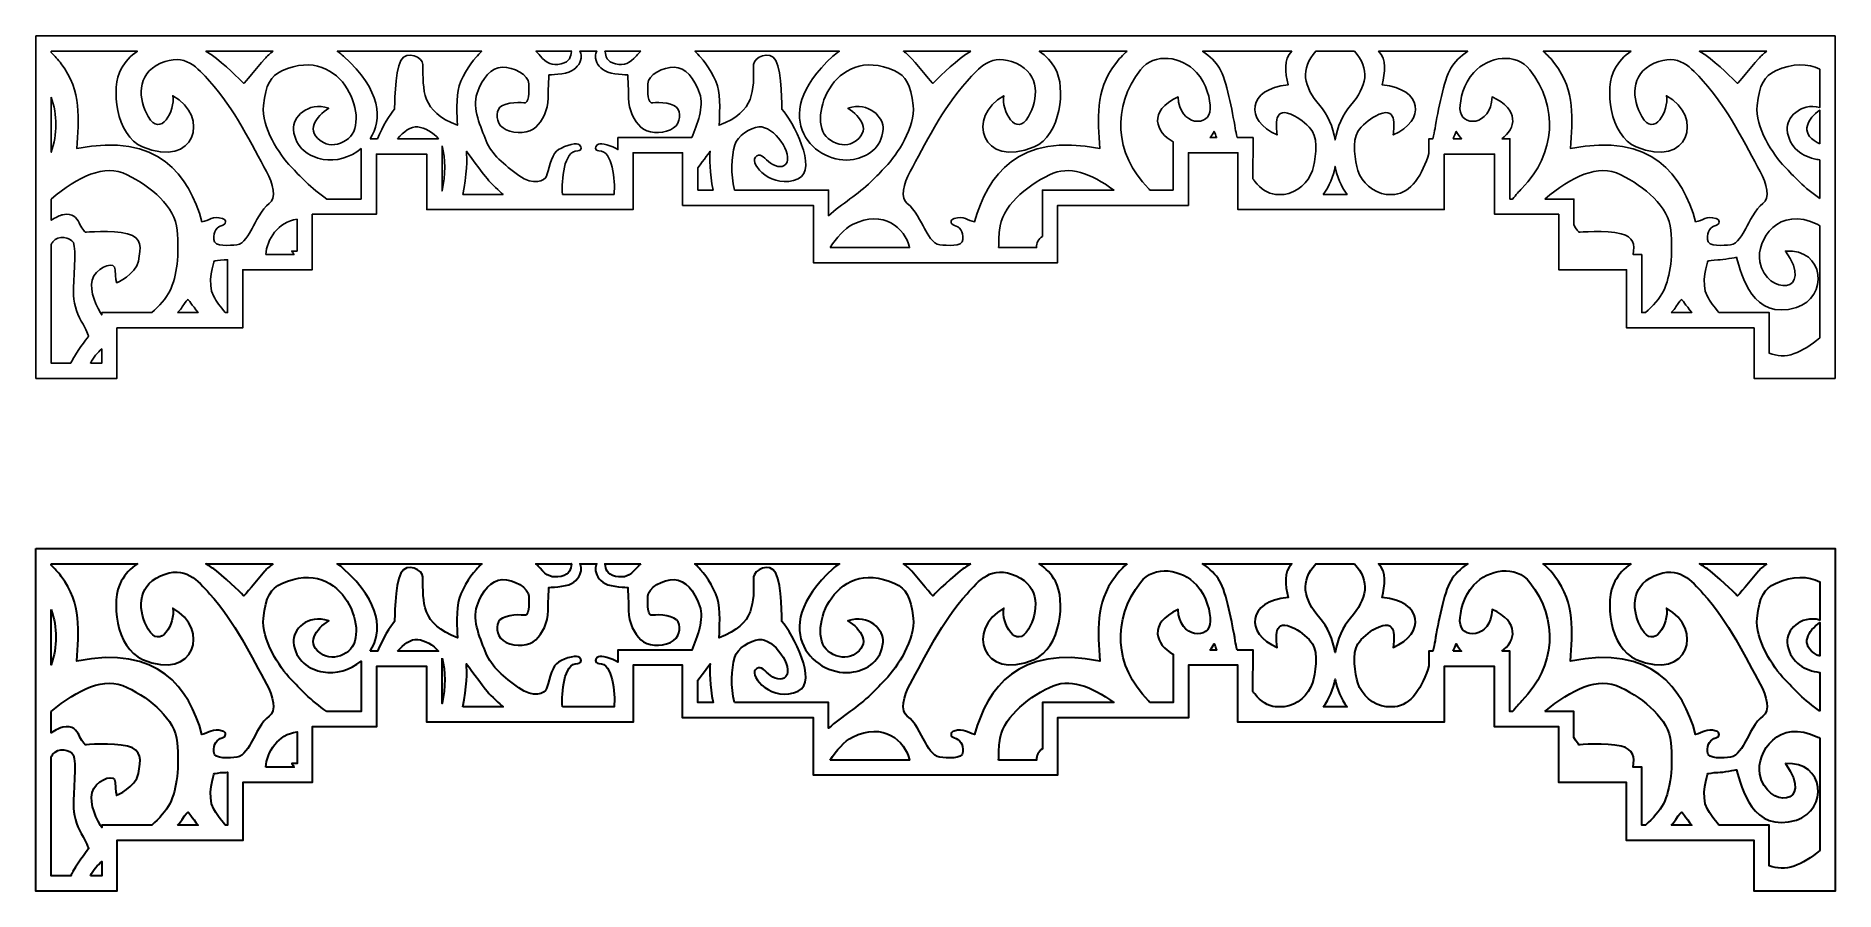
# Model space of a CAD drawing. Header units: centimetres. Extents: x -27 to -15, y -6.7 to -1.
import ezdxf

# ---------------------------------------------------------------- set-up
doc = ezdxf.new("R2010")
doc.units = ezdxf.units.CM
doc.header["$MEASUREMENT"] = 0
doc.layers.add('layer 1', color=7, linetype='Continuous')

msp = doc.modelspace()

# ---------------------------------------------------------------- linework, layer by layer
at = {"layer": 'layer 1', "color": 250}
for points, knots in [([(-26.99914, -1.02266), (-26.99914, -1.0381), (-26.99914, -1.05354), (-26.99914, -1.06897), (-26.99914, -1.06897), (-26.99914, -1.06989), (-26.99914, -1.07081), (-26.99914, -1.07173), (-26.99914, -1.07173), (-26.99914, -1.07265), (-26.99914, -1.07357), (-26.99914, -1.07449), (-26.99914, -1.07449), (-26.99914, -1.07541), (-26.99914, -1.07633), (-26.99914, -1.07725), (-26.99914, -1.07725), (-26.99914, -1.07817), (-26.99914, -1.07909), (-26.99914, -1.08001), (-26.99914, -1.08001), (-26.99914, -1.08093), (-26.99914, -1.08185), (-26.99914, -1.08277), (-26.99914, -1.08277), (-26.99914, -1.08369), (-26.99914, -1.08461), (-26.99914, -1.08553), (-26.99914, -1.08553), (-26.99914, -1.08644), (-26.99914, -1.08736), (-26.99914, -1.08828), (-26.99914, -1.08828), (-26.99914, -1.0892), (-26.99914, -1.09012), (-26.99914, -1.09104), (-26.99914, -1.09104), (-26.99914, -1.09194), (-26.99914, -1.09285), (-26.99914, -1.09375), (-26.99914, -1.09375), (-26.99914, -1.09377), (-26.99914, -1.09378), (-26.99914, -1.0938), (-26.99914, -1.0938), (-26.99914, -1.09472), (-26.99914, -1.09564), (-26.99914, -1.09656), (-26.99914, -1.09656), (-26.99914, -1.09748), (-26.99914, -1.0984), (-26.99914, -1.09932), (-26.99914, -1.09932), (-26.99914, -1.10024), (-26.99914, -1.10116), (-26.99914, -1.10207), (-26.99914, -1.10207), (-26.99914, -1.10299), (-26.99914, -1.10391), (-26.99914, -1.10483), (-26.99914, -1.10483), (-26.99914, -1.10575), (-26.99914, -1.10667), (-26.99914, -1.10759), (-26.99914, -1.10759), (-26.99914, -1.10851), (-26.99914, -1.10943), (-26.99914, -1.11035), (-26.99914, -1.11035), (-26.99914, -1.11127), (-26.99914, -1.11219), (-26.99914, -1.11311), (-26.99914, -1.11311), (-26.99914, -1.11403), (-26.99914, -1.11495), (-26.99914, -1.11587), (-26.99914, -1.11587), (-26.99914, -1.11679), (-26.99914, -1.1177), (-26.99914, -1.11862), (-26.99914, -1.11862), (-26.99914, -1.11954), (-26.99914, -1.12046), (-26.99914, -1.12138), (-26.99914, -1.12138), (-26.99914, -1.1223), (-26.99914, -1.12322), (-26.99914, -1.12414), (-26.99914, -1.12414), (-26.99914, -1.12506), (-26.99914, -1.12598), (-26.99914, -1.1269), (-26.99914, -1.1269), (-26.99914, -1.1277), (-26.99914, -1.1285), (-26.99914, -1.1293), (-26.99914, -1.1293), (-26.99914, -1.12942), (-26.99914, -1.12954), (-26.99914, -1.12966), (-26.99914, -1.12966), (-26.99914, -1.13058), (-26.99914, -1.13149), (-26.99914, -1.13241), (-26.99914, -1.13241), (-26.99914, -1.13333), (-26.99914, -1.13425), (-26.99914, -1.13517), (-26.99914, -1.13517), (-26.99914, -1.13609), (-26.99914, -1.13701), (-26.99914, -1.13793), (-26.99914, -1.13793), (-26.99914, -1.13885), (-26.99914, -1.13977), (-26.99914, -1.14069), (-26.99914, -1.14069), (-26.99914, -1.14161), (-26.99914, -1.14253), (-26.99914, -1.14345), (-26.99914, -1.14345), (-26.99914, -1.14437), (-26.99914, -1.14529), (-26.99914, -1.14621), (-26.99914, -1.14621), (-26.99914, -1.14712), (-26.99914, -1.14804), (-26.99914, -1.14896), (-26.99914, -1.14896), (-26.99914, -1.14988), (-26.99914, -1.1508), (-26.99914, -1.15172), (-26.99914, -1.15172), (-26.99914, -1.15264), (-26.99914, -1.15356), (-26.99914, -1.15448), (-26.99914, -1.15448), (-26.99914, -1.1554), (-26.99914, -1.15632), (-26.99914, -1.15724), (-26.99914, -1.15724), (-26.99914, -1.15816), (-26.99914, -1.15908), (-26.99914, -1.16), (-26.99914, -1.16), (-26.99914, -1.16092), (-26.99914, -1.16184), (-26.99914, -1.16275), (-26.99914, -1.16275), (-26.99914, -1.16345), (-26.99914, -1.16415), (-26.99914, -1.16484), (-26.99914, -1.16484), (-26.99914, -1.16507), (-26.99914, -1.16529), (-26.99914, -1.16551), (-26.99914, -1.16551), (-26.99914, -1.16643), (-26.99914, -1.16735), (-26.99914, -1.16827), (-26.99914, -1.16827), (-26.99914, -1.16919), (-26.99914, -1.17011), (-26.99914, -1.17103), (-26.99914, -1.17103), (-26.99914, -1.17195), (-26.99914, -1.17287), (-26.99914, -1.17379), (-26.99914, -1.17379), (-26.99914, -1.17471), (-26.99914, -1.17563), (-26.99914, -1.17655), (-26.99914, -1.17655), (-26.99914, -1.17747), (-26.99914, -1.17839), (-26.99914, -1.17931), (-26.99914, -1.17931), (-26.99914, -1.18022), (-26.99914, -1.18114), (-26.99914, -1.18206), (-26.99914, -1.18206), (-26.99914, -1.18298), (-26.99914, -1.1839), (-26.99914, -1.18482), (-26.99914, -1.18482), (-26.99914, -1.18574), (-26.99914, -1.18666), (-26.99914, -1.18758), (-26.99914, -1.18758), (-26.99914, -1.1885), (-26.99914, -1.18942), (-26.99914, -1.19034), (-26.99914, -1.19034), (-26.99914, -1.19126), (-26.99914, -1.19218), (-26.99914, -1.1931), (-26.99914, -1.1931), (-26.99914, -1.19402), (-26.99914, -1.19494), (-26.99914, -1.19585), (-26.99914, -1.19585), (-26.99914, -1.19677), (-26.99914, -1.19769), (-26.99914, -1.19861), (-26.99914, -1.19861), (-26.99914, -1.1992), (-26.99914, -1.19979), (-26.99914, -1.20039), (-26.99914, -1.20039), (-26.99914, -1.20071), (-26.99914, -1.20104), (-26.99914, -1.20137), (-26.99914, -1.20137), (-26.99914, -1.20229), (-26.99914, -1.20321), (-26.99914, -1.20413), (-26.99914, -1.20413), (-26.99914, -1.20505), (-26.99914, -1.20597), (-26.99914, -1.20689), (-26.99914, -1.20689), (-26.99914, -1.20781), (-26.99914, -1.20873), (-26.99914, -1.20965), (-26.99914, -1.20965), (-26.99914, -1.21057), (-26.99914, -1.21149), (-26.99914, -1.21241), (-26.99914, -1.21241), (-26.99914, -1.21332), (-26.99914, -1.21424), (-26.99914, -1.21516), (-26.99914, -1.21516), (-26.99914, -1.21608), (-26.99914, -1.217), (-26.99914, -1.21792), (-26.99914, -1.21792), (-26.99914, -1.21884), (-26.99914, -1.21976), (-26.99914, -1.22068), (-26.99914, -1.22068), (-26.99914, -1.2216), (-26.99914, -1.22252), (-26.99914, -1.22344), (-26.99914, -1.22344), (-26.99914, -1.22436), (-26.99914, -1.22528), (-26.99914, -1.2262), (-26.99914, -1.2262), (-26.99914, -1.22712), (-26.99914, -1.22804), (-26.99914, -1.22895), (-26.99914, -1.22895), (-26.99914, -1.22987), (-26.99914, -1.23079), (-26.99914, -1.23171), (-26.99914, -1.23171), (-26.99914, -1.23263), (-26.99914, -1.23355), (-26.99914, -1.23447), (-26.99914, -1.23447), (-26.99914, -1.23496), (-26.99914, -1.23544), (-26.99914, -1.23593), (-26.99914, -1.23593), (-26.99914, -1.23636), (-26.99914, -1.2368), (-26.99914, -1.23723), (-26.99914, -1.23723), (-26.99914, -1.23815), (-26.99914, -1.23907), (-26.99914, -1.23999), (-26.99914, -1.23999), (-26.99914, -1.24091), (-26.99914, -1.24183), (-26.99914, -1.24275), (-26.99914, -1.24275), (-26.99914, -1.24367), (-26.99914, -1.24459), (-26.99914, -1.24551), (-26.99914, -1.24551), (-26.99914, -1.48922), (-26.99914, -1.73294), (-26.99914, -1.97665), (-26.99914, -1.97665), (-26.99914, -1.9778), (-26.99914, -1.97896), (-26.99914, -1.98011), (-26.99914, -1.98011), (-26.99914, -1.98087), (-26.99914, -1.98162), (-26.99914, -1.98238), (-26.99914, -1.98238), (-26.99914, -1.98278), (-26.99914, -1.98317), (-26.99914, -1.98357), (-26.99914, -1.98357), (-26.99914, -1.98472), (-26.99914, -1.98587), (-26.99914, -1.98702), (-26.99914, -1.98702), (-26.99914, -1.98817), (-26.99914, -1.98933), (-26.99914, -1.99048), (-26.99914, -1.99048), (-26.99914, -1.99163), (-26.99914, -1.99278), (-26.99914, -1.99394), (-26.99914, -1.99394), (-26.99914, -1.99509), (-26.99914, -1.99624), (-26.99914, -1.99739), (-26.99914, -1.99739), (-26.99914, -1.99855), (-26.99914, -1.9997), (-26.99914, -2.00085), (-26.99914, -2.00085), (-26.99914, -2.002), (-26.99914, -2.00316), (-26.99914, -2.00431), (-26.99914, -2.00431), (-26.99914, -2.00546), (-26.99914, -2.00661), (-26.99914, -2.00777), (-26.99914, -2.00777), (-26.99914, -2.00892), (-26.99914, -2.01007), (-26.99914, -2.01122), (-26.99914, -2.01122), (-26.99914, -2.01238), (-26.99914, -2.01353), (-26.99914, -2.01468), (-26.99914, -2.01468), (-26.99914, -2.01576), (-26.99914, -2.01685), (-26.99914, -2.01793), (-26.99914, -2.01793), (-26.99914, -2.018), (-26.99914, -2.01807), (-26.99914, -2.01814), (-26.99914, -2.01814), (-26.99914, -2.01929), (-26.99914, -2.02044), (-26.99914, -2.02159), (-26.99914, -2.02159), (-26.99914, -2.02275), (-26.99914, -2.0239), (-26.99914, -2.02505), (-26.99914, -2.02505), (-26.99914, -2.0262), (-26.99914, -2.02736), (-26.99914, -2.02851), (-26.99914, -2.02851), (-26.99914, -2.02966), (-26.99914, -2.03081), (-26.99914, -2.03197), (-26.99914, -2.03197), (-26.99914, -2.03312), (-26.99914, -2.03427), (-26.99914, -2.03542), (-26.99914, -2.03542), (-26.99914, -2.03658), (-26.99914, -2.03773), (-26.99914, -2.03888), (-26.99914, -2.03888), (-26.99914, -2.04003), (-26.99914, -2.04119), (-26.99914, -2.04234), (-26.99914, -2.04234), (-26.99914, -2.04349), (-26.99914, -2.04464), (-26.99914, -2.0458), (-26.99914, -2.0458), (-26.99914, -2.04695), (-26.99914, -2.0481), (-26.99914, -2.04925), (-26.99914, -2.04925), (-26.99914, -2.0504), (-26.99914, -2.05156), (-26.99914, -2.05271), (-26.99914, -2.05271), (-26.99914, -2.05296), (-26.99914, -2.05322), (-26.99914, -2.05347), (-26.99914, -2.05347), (-26.99914, -2.05437), (-26.99914, -2.05527), (-26.99914, -2.05617), (-26.99914, -2.05617), (-26.99914, -2.05732), (-26.99914, -2.05847), (-26.99914, -2.05963), (-26.99914, -2.05963), (-26.99914, -2.06078), (-26.99914, -2.06193), (-26.99914, -2.06308), (-26.99914, -2.06308), (-26.99914, -2.06423), (-26.99914, -2.06539), (-26.99914, -2.06654), (-26.99914, -2.06654), (-26.99914, -2.06769), (-26.99914, -2.06884), (-26.99914, -2.07), (-26.99914, -2.07), (-26.99914, -2.07115), (-26.99914, -2.0723), (-26.99914, -2.07346), (-26.99914, -2.07346), (-26.99914, -2.07461), (-26.99914, -2.07576), (-26.99914, -2.07691), (-26.99914, -2.07691), (-26.99914, -2.07806), (-26.99914, -2.07922), (-26.99914, -2.08037), (-26.99914, -2.08037), (-26.99914, -2.08152), (-26.99914, -2.08267), (-26.99914, -2.08383), (-26.99914, -2.08383), (-26.99914, -2.08498), (-26.99914, -2.08613), (-26.99914, -2.08729), (-26.99914, -2.08729), (-26.99914, -2.08786), (-26.99914, -2.08844), (-26.99914, -2.08902), (-26.99914, -2.08902), (-26.99914, -2.08959), (-26.99914, -2.09017), (-26.99914, -2.09074), (-26.99914, -2.09074), (-26.99914, -2.09189), (-26.99914, -2.09305), (-26.99914, -2.0942), (-26.99914, -2.0942), (-26.99914, -2.09535), (-26.99914, -2.0965), (-26.99914, -2.09766), (-26.99914, -2.09766), (-26.99914, -2.09881), (-26.99914, -2.09996), (-26.99914, -2.10111), (-26.99914, -2.10111), (-26.99914, -2.10227), (-26.99914, -2.10342), (-26.99914, -2.10457), (-26.99914, -2.10457), (-26.99914, -2.10572), (-26.99914, -2.10688), (-26.99914, -2.10803), (-26.99914, -2.10803), (-26.99914, -2.10918), (-26.99914, -2.11033), (-26.99914, -2.11149), (-26.99914, -2.11149), (-26.99914, -2.11264), (-26.99914, -2.11379), (-26.99914, -2.11494), (-26.99914, -2.11494), (-26.99914, -2.1161), (-26.99914, -2.11725), (-26.99914, -2.1184), (-26.99914, -2.1184), (-26.99914, -2.11955), (-26.99914, -2.12071), (-26.99914, -2.12186), (-26.99914, -2.12186), (-26.99914, -2.12276), (-26.99914, -2.12366), (-26.99914, -2.12456), (-26.99914, -2.12456), (-26.99914, -2.12481), (-26.99914, -2.12506), (-26.99914, -2.12532), (-26.99914, -2.12532), (-26.99914, -2.12647), (-26.99914, -2.12762), (-26.99914, -2.12877), (-26.99914, -2.12877), (-26.99914, -2.12993), (-26.99914, -2.13108), (-26.99914, -2.13223), (-26.99914, -2.13223), (-26.99914, -2.13338), (-26.99914, -2.13454), (-26.99914, -2.13569), (-26.99914, -2.13569), (-26.99914, -2.13684), (-26.99914, -2.13799), (-26.99914, -2.13915), (-26.99914, -2.13915), (-26.99914, -2.1403), (-26.99914, -2.14145), (-26.99914, -2.1426), (-26.99914, -2.1426), (-26.99914, -2.14376), (-26.99914, -2.14491), (-26.99914, -2.14606), (-26.99914, -2.14606), (-26.99914, -2.14721), (-26.99914, -2.14836), (-26.99914, -2.14952), (-26.99914, -2.14952), (-26.99914, -2.15067), (-26.99914, -2.15182), (-26.99914, -2.15297), (-26.99914, -2.15297), (-26.99914, -2.15413), (-26.99914, -2.15528), (-26.99914, -2.15643), (-26.99914, -2.15643), (-26.99914, -2.15758), (-26.99914, -2.15874), (-26.99914, -2.15989), (-26.99914, -2.15989), (-26.99914, -2.15996), (-26.99914, -2.16004), (-26.99914, -2.16011), (-26.99914, -2.16011), (-26.99914, -2.16119), (-26.99914, -2.16227), (-26.99914, -2.16335), (-26.99914, -2.16335), (-26.99914, -2.1645), (-26.99914, -2.16565), (-26.99914, -2.1668), (-26.99914, -2.1668), (-26.99914, -2.16796), (-26.99914, -2.16911), (-26.99914, -2.17026), (-26.99914, -2.17026), (-26.99914, -2.17141), (-26.99914, -2.17257), (-26.99914, -2.17372), (-26.99914, -2.17372), (-26.99914, -2.17487), (-26.99914, -2.17602), (-26.99914, -2.17718), (-26.99914, -2.17718), (-26.99914, -2.17833), (-26.99914, -2.17948), (-26.99914, -2.18063), (-26.99914, -2.18063), (-26.99914, -2.18179), (-26.99914, -2.18294), (-26.99914, -2.18409), (-26.99914, -2.18409), (-26.99914, -2.18524), (-26.99914, -2.1864), (-26.99914, -2.18755), (-26.99914, -2.18755), (-26.99914, -2.1887), (-26.99914, -2.18985), (-26.99914, -2.19101), (-26.99914, -2.19101), (-26.99914, -2.19216), (-26.99914, -2.19331), (-26.99914, -2.19446), (-26.99914, -2.19446), (-26.99914, -2.19486), (-26.99914, -2.19526), (-26.99914, -2.19565), (-26.99914, -2.19565), (-26.99914, -2.19641), (-26.99914, -2.19717), (-26.99914, -2.19792), (-26.99914, -2.19792), (-26.99914, -2.24208), (-26.99914, -2.28624), (-26.99914, -2.33039), (-26.99914, -2.33039), (-26.99914, -2.33117), (-26.99914, -2.33195), (-26.99914, -2.33274), (-26.99914, -2.33274), (-26.99914, -2.33352), (-26.99914, -2.3343), (-26.99914, -2.33508), (-26.99914, -2.33508), (-26.99914, -2.33586), (-26.99914, -2.33665), (-26.99914, -2.33743), (-26.99914, -2.33743), (-26.99914, -2.33756), (-26.99914, -2.3377), (-26.99914, -2.33784), (-26.99914, -2.33784), (-26.99914, -2.33848), (-26.99914, -2.33913), (-26.99914, -2.33977), (-26.99914, -2.33977), (-26.99914, -2.34056), (-26.99914, -2.34134), (-26.99914, -2.34212), (-26.99914, -2.34212), (-26.99914, -2.3429), (-26.99914, -2.34368), (-26.99914, -2.34446), (-26.99914, -2.34446), (-26.99914, -2.34525), (-26.99914, -2.34603), (-26.99914, -2.34681), (-26.99914, -2.34681), (-26.99914, -2.34759), (-26.99914, -2.34837), (-26.99914, -2.34916), (-26.99914, -2.34916), (-26.99914, -2.34994), (-26.99914, -2.35072), (-26.99914, -2.3515), (-26.99914, -2.3515), (-26.99914, -2.35228), (-26.99914, -2.35306), (-26.99914, -2.35385), (-26.99914, -2.35385), (-26.99914, -2.35463), (-26.99914, -2.35541), (-26.99914, -2.35619), (-26.99914, -2.35619), (-26.99914, -2.35697), (-26.99914, -2.35775), (-26.99914, -2.35854), (-26.99914, -2.35854), (-26.99914, -2.35932), (-26.99914, -2.3601), (-26.99914, -2.36088), (-26.99914, -2.36088), (-26.99914, -2.36166), (-26.99914, -2.36245), (-26.99914, -2.36323), (-26.99914, -2.36323), (-26.99914, -2.36401), (-26.99914, -2.36479), (-26.99914, -2.36557), (-26.99914, -2.36557), (-26.99914, -2.36636), (-26.99914, -2.36714), (-26.99914, -2.36792), (-26.99914, -2.36792), (-26.99914, -2.3687), (-26.99914, -2.36948), (-26.99914, -2.37026), (-26.99914, -2.37026), (-26.99914, -2.37105), (-26.99914, -2.37183), (-26.99914, -2.37261), (-26.99914, -2.37261), (-26.99914, -2.37287), (-26.99914, -2.37312), (-26.99914, -2.37338), (-26.99914, -2.37338), (-26.99914, -2.37391), (-26.99914, -2.37443), (-26.99914, -2.37496), (-26.99914, -2.37496), (-26.99914, -2.37574), (-26.99914, -2.37652), (-26.99914, -2.3773), (-26.99914, -2.3773), (-26.99914, -2.37808), (-26.99914, -2.37886), (-26.99914, -2.37965), (-26.99914, -2.37965), (-26.99914, -2.38043), (-26.99914, -2.38121), (-26.99914, -2.38199), (-26.99914, -2.38199), (-26.99914, -2.38277), (-26.99914, -2.38356), (-26.99914, -2.38434), (-26.99914, -2.38434), (-26.99914, -2.38512), (-26.99914, -2.3859), (-26.99914, -2.38668), (-26.99914, -2.38668), (-26.99914, -2.38747), (-26.99914, -2.38825), (-26.99914, -2.38903), (-26.99914, -2.38903), (-26.99914, -2.38981), (-26.99914, -2.39059), (-26.99914, -2.39137), (-26.99914, -2.39137), (-26.99914, -2.39216), (-26.99914, -2.39294), (-26.99914, -2.39372), (-26.99914, -2.39372), (-26.99914, -2.3945), (-26.99914, -2.39528), (-26.99914, -2.39607), (-26.99914, -2.39607), (-26.99914, -2.39685), (-26.99914, -2.39763), (-26.99914, -2.39841), (-26.99914, -2.39841), (-26.99914, -2.39919), (-26.99914, -2.39997), (-26.99914, -2.40076), (-26.99914, -2.40076), (-26.99914, -2.40154), (-26.99914, -2.40232), (-26.99914, -2.4031), (-26.99914, -2.4031), (-26.99914, -2.40388), (-26.99914, -2.40467), (-26.99914, -2.40545), (-26.99914, -2.40545), (-26.99914, -2.40623), (-26.99914, -2.40701), (-26.99914, -2.40779), (-26.99914, -2.40779), (-26.99914, -2.40817), (-26.99914, -2.40855), (-26.99914, -2.40893), (-26.99914, -2.40893), (-26.99914, -2.40933), (-26.99914, -2.40973), (-26.99914, -2.41014), (-26.99914, -2.41014), (-26.99914, -2.41092), (-26.99914, -2.4117), (-26.99914, -2.41248), (-26.99914, -2.41248), (-26.99914, -2.41327), (-26.99914, -2.41405), (-26.99914, -2.41483), (-26.99914, -2.41483), (-26.99914, -2.41561), (-26.99914, -2.41639), (-26.99914, -2.41717), (-26.99914, -2.41717), (-26.99914, -2.41796), (-26.99914, -2.41874), (-26.99914, -2.41952), (-26.99914, -2.41952), (-26.99914, -2.4203), (-26.99914, -2.42108), (-26.99914, -2.42187), (-26.99914, -2.42187), (-26.99914, -2.42265), (-26.99914, -2.42343), (-26.99914, -2.42421), (-26.99914, -2.42421), (-26.99914, -2.42499), (-26.99914, -2.42577), (-26.99914, -2.42656), (-26.99914, -2.42656), (-26.99914, -2.42734), (-26.99914, -2.42812), (-26.99914, -2.4289), (-26.99914, -2.4289), (-26.99914, -2.42968), (-26.99914, -2.43047), (-26.99914, -2.43125), (-26.99914, -2.43125), (-26.99914, -2.43203), (-26.99914, -2.43281), (-26.99914, -2.43359), (-26.99914, -2.43359), (-26.99914, -2.43438), (-26.99914, -2.43516), (-26.99914, -2.43594), (-26.99914, -2.43594), (-26.99914, -2.43672), (-26.99914, -2.4375), (-26.99914, -2.43828), (-26.99914, -2.43828), (-26.99914, -2.43907), (-26.99914, -2.43985), (-26.99914, -2.44063), (-26.99914, -2.44063), (-26.99914, -2.44141), (-26.99914, -2.44219), (-26.99914, -2.44298), (-26.99914, -2.44298), (-26.99914, -2.44348), (-26.99914, -2.44397), (-26.99914, -2.44447), (-26.99914, -2.44447), (-26.99914, -2.44476), (-26.99914, -2.44504), (-26.99914, -2.44532), (-26.99914, -2.44532), (-26.99914, -2.4461), (-26.99914, -2.44689), (-26.99914, -2.44767), (-26.99914, -2.44767), (-26.99914, -2.44845), (-26.99914, -2.44923), (-26.99914, -2.45001), (-26.99914, -2.45001), (-26.99914, -2.45079), (-26.99914, -2.45158), (-26.99914, -2.45236), (-26.99914, -2.45236), (-26.99914, -2.45314), (-26.99914, -2.45392), (-26.99914, -2.4547), (-26.99914, -2.4547), (-26.99914, -2.45549), (-26.99914, -2.45627), (-26.99914, -2.45705), (-26.99914, -2.45705), (-26.99914, -2.45783), (-26.99914, -2.45861), (-26.99914, -2.4594), (-26.99914, -2.4594), (-26.99914, -2.46018), (-26.99914, -2.46096), (-26.99914, -2.46174), (-26.99914, -2.46174), (-26.99914, -2.46252), (-26.99914, -2.4633), (-26.99914, -2.46409), (-26.99914, -2.46409), (-26.99914, -2.46487), (-26.99914, -2.46565), (-26.99914, -2.46643), (-26.99914, -2.46643), (-26.99914, -2.46721), (-26.99914, -2.468), (-26.99914, -2.46878), (-26.99914, -2.46878), (-26.99914, -2.46956), (-26.99914, -2.47034), (-26.99914, -2.47112), (-26.99914, -2.47112), (-26.99914, -2.4719), (-26.99914, -2.47269), (-26.99914, -2.47347), (-26.99914, -2.47347), (-26.99914, -2.47425), (-26.99914, -2.47503), (-26.99914, -2.47581), (-26.99914, -2.47581), (-26.99914, -2.4766), (-26.99914, -2.47738), (-26.99914, -2.47816), (-26.99914, -2.47816), (-26.99914, -2.47878), (-26.99914, -2.4794), (-26.99914, -2.48002), (-26.99914, -2.48002), (-26.99914, -2.48018), (-26.99914, -2.48034), (-26.99914, -2.48051), (-26.99914, -2.48051), (-26.99914, -2.64152), (-26.99914, -2.80254), (-26.99914, -2.96356), (-26.99914, -2.96356), (-26.99914, -2.96518), (-26.99914, -2.9668), (-26.99914, -2.96842), (-26.99914, -2.96842), (-26.99914, -2.97004), (-26.99914, -2.97166), (-26.99914, -2.97328), (-26.99914, -2.97328), (-26.99914, -2.97474), (-26.99914, -2.97619), (-26.99914, -2.97765), (-26.99914, -2.97765), (-26.99914, -2.97781), (-26.99914, -2.97798), (-26.99914, -2.97814), (-26.99914, -2.97814), (-26.99914, -2.97976), (-26.99914, -2.98138), (-26.99914, -2.983), (-26.99914, -2.983), (-26.99914, -2.98462), (-26.99914, -2.98624), (-26.99914, -2.98786), (-26.99914, -2.98786), (-26.99914, -2.98948), (-26.99914, -2.99111), (-26.99914, -2.99273), (-26.99914, -2.99273), (-26.99914, -2.99435), (-26.99914, -2.99597), (-26.99914, -2.99759), (-26.99914, -2.99759), (-26.99914, -2.99921), (-26.99914, -3.00083), (-26.99914, -3.00245), (-26.99914, -3.00245), (-26.99914, -3.00407), (-26.99914, -3.00569), (-26.99914, -3.00731), (-26.99914, -3.00731), (-26.99914, -3.00893), (-26.99914, -3.01055), (-26.99914, -3.01217), (-26.99914, -3.01217), (-26.99914, -3.01251), (-26.99914, -3.01286), (-26.99914, -3.0132), (-26.99914, -3.0132), (-26.99914, -3.01448), (-26.99914, -3.01575), (-26.99914, -3.01703), (-26.99914, -3.01703), (-26.99914, -3.01865), (-26.99914, -3.02027), (-26.99914, -3.02189), (-26.99914, -3.02189), (-26.99914, -3.02351), (-26.99914, -3.02514), (-26.99914, -3.02676), (-26.99914, -3.02676), (-26.99914, -3.02838), (-26.99914, -3.03), (-26.99914, -3.03162), (-26.99914, -3.03162), (-26.99914, -3.03324), (-26.99914, -3.03486), (-26.99914, -3.03648), (-26.99914, -3.03648), (-26.99914, -3.0381), (-26.99914, -3.03972), (-26.99914, -3.04134), (-26.99914, -3.04134), (-26.99914, -3.04296), (-26.99914, -3.04458), (-26.99914, -3.0462), (-26.99914, -3.0462), (-26.99914, -3.04705), (-26.99914, -3.0479), (-26.99914, -3.04874), (-26.99914, -3.04874), (-26.99914, -3.04952), (-26.99914, -3.05029), (-26.99914, -3.05106), (-26.99914, -3.05106), (-26.99914, -3.05268), (-26.99914, -3.0543), (-26.99914, -3.05592), (-26.99914, -3.05592), (-26.99914, -3.05754), (-26.99914, -3.05917), (-26.99914, -3.06079), (-26.99914, -3.06079), (-26.99914, -3.06241), (-26.99914, -3.06403), (-26.99914, -3.06565), (-26.99914, -3.06565), (-26.99914, -3.06727), (-26.99914, -3.06889), (-26.99914, -3.07051), (-26.99914, -3.07051), (-26.99914, -3.07213), (-26.99914, -3.07375), (-26.99914, -3.07537), (-26.99914, -3.07537), (-26.99914, -3.07699), (-26.99914, -3.07861), (-26.99914, -3.08023), (-26.99914, -3.08023), (-26.99914, -3.08158), (-26.99914, -3.08294), (-26.99914, -3.08429), (-26.99914, -3.08429), (-26.99914, -3.08456), (-26.99914, -3.08482), (-26.99914, -3.08509), (-26.99914, -3.08509), (-26.99914, -3.08671), (-26.99914, -3.08833), (-26.99914, -3.08996), (-26.99914, -3.08996), (-26.99914, -3.09158), (-26.99914, -3.0932), (-26.99914, -3.09482), (-26.99914, -3.09482), (-26.99914, -3.09644), (-26.99914, -3.09806), (-26.99914, -3.09968), (-26.99914, -3.09968), (-26.99914, -3.1013), (-26.99914, -3.10292), (-26.99914, -3.10454), (-26.99914, -3.10454), (-26.99914, -3.10616), (-26.99914, -3.10778), (-26.99914, -3.1094), (-26.99914, -3.1094), (-26.99914, -3.11102), (-26.99914, -3.11264), (-26.99914, -3.11426), (-26.99914, -3.11426), (-26.99914, -3.11588), (-26.99914, -3.1175), (-26.99914, -3.11912), (-26.99914, -3.11912), (-26.99914, -3.11936), (-26.99914, -3.1196), (-26.99914, -3.11983), (-26.99914, -3.11983), (-26.99914, -3.12122), (-26.99914, -3.1226), (-26.99914, -3.12398), (-26.99914, -3.12398), (-26.99914, -3.12561), (-26.99914, -3.12723), (-26.99914, -3.12885), (-26.99914, -3.12885), (-26.99914, -3.13047), (-26.99914, -3.13209), (-26.99914, -3.13371), (-26.99914, -3.13371), (-26.99914, -3.13533), (-26.99914, -3.13695), (-26.99914, -3.13857), (-26.99914, -3.13857), (-26.99914, -3.14019), (-26.99914, -3.14181), (-26.99914, -3.14343), (-26.99914, -3.14343), (-26.99914, -3.14505), (-26.99914, -3.14667), (-26.99914, -3.14829), (-26.99914, -3.14829), (-26.99914, -3.14991), (-26.99914, -3.15153), (-26.99914, -3.15315), (-26.99914, -3.15315), (-26.99914, -3.15389), (-26.99914, -3.15464), (-26.99914, -3.15538), (-26.99914, -3.15538), (-26.99914, -3.15626), (-26.99914, -3.15714), (-26.99914, -3.15802), (-26.99914, -3.15802), (-26.99914, -3.15964), (-26.99914, -3.16126), (-26.99914, -3.16288), (-26.99914, -3.16288), (-26.99914, -3.1645), (-26.99914, -3.16612), (-26.99914, -3.16774), (-26.99914, -3.16774), (-26.99914, -3.16936), (-26.99914, -3.17098), (-26.99914, -3.1726), (-26.99914, -3.1726), (-26.99914, -3.17422), (-26.99914, -3.17584), (-26.99914, -3.17746), (-26.99914, -3.17746), (-26.99914, -3.17908), (-26.99914, -3.1807), (-26.99914, -3.18232), (-26.99914, -3.18232), (-26.99914, -3.18394), (-26.99914, -3.18556), (-26.99914, -3.18718), (-26.99914, -3.18718), (-26.99914, -3.18843), (-26.99914, -3.18968), (-26.99914, -3.19092), (-26.99914, -3.19092), (-26.99914, -3.1913), (-26.99914, -3.19167), (-26.99914, -3.19204), (-26.99914, -3.19204), (-26.99914, -3.19367), (-26.99914, -3.19529), (-26.99914, -3.19691), (-26.99914, -3.19691), (-26.99914, -3.19853), (-26.99914, -3.20015), (-26.99914, -3.20177), (-26.99914, -3.20177), (-26.99914, -3.20339), (-26.99914, -3.20501), (-26.99914, -3.20663), (-26.99914, -3.20663), (-26.99914, -3.20825), (-26.99914, -3.20987), (-26.99914, -3.21149), (-26.99914, -3.21149), (-26.99914, -3.21311), (-26.99914, -3.21473), (-26.99914, -3.21635), (-26.99914, -3.21635), (-26.99914, -3.21797), (-26.99914, -3.21959), (-26.99914, -3.22121), (-26.99914, -3.22121), (-26.99914, -3.22283), (-26.99914, -3.22445), (-26.99914, -3.22608), (-26.99914, -3.22608), (-26.99914, -3.22621), (-26.99914, -3.22634), (-26.99914, -3.22647), (-26.99914, -3.22647), (-26.99914, -3.22796), (-26.99914, -3.22945), (-26.99914, -3.23094), (-26.99914, -3.23094), (-26.99914, -3.23256), (-26.99914, -3.23418), (-26.99914, -3.2358), (-26.99914, -3.2358), (-26.99914, -3.23742), (-26.99914, -3.23904), (-26.99914, -3.24066), (-26.99914, -3.24066), (-26.99914, -3.24228), (-26.99914, -3.2439), (-26.99914, -3.24552), (-26.99914, -3.24552), (-26.99914, -3.24714), (-26.99914, -3.24876), (-26.99914, -3.25038), (-26.99914, -3.25038), (-26.99914, -3.252), (-26.99914, -3.25362), (-26.99914, -3.25524), (-26.99914, -3.25524), (-26.99914, -3.25686), (-26.99914, -3.25848), (-26.99914, -3.2601), (-26.99914, -3.2601), (-26.99914, -3.26074), (-26.99914, -3.26138), (-26.99914, -3.26201), (-26.99914, -3.26201), (-26.99914, -3.263), (-26.99914, -3.26398), (-26.99914, -3.26497), (-26.99914, -3.26497), (-26.99914, -3.26659), (-26.99914, -3.26821), (-26.99914, -3.26983), (-26.99914, -3.26983), (-26.99914, -3.27145), (-26.99914, -3.27307), (-26.99914, -3.27469), (-26.99914, -3.27469), (-26.99914, -3.28231), (-26.99914, -3.28994), (-26.99914, -3.29756), (-26.99914, -3.29756), (-26.81988, -3.29756), (-26.64061, -3.29756), (-26.46135, -3.29756), (-26.46135, -3.29756), (-26.46135, -3.29756), (-26.46135, -3.07647), (-26.46135, -3.07647), (-26.46135, -3.07647), (-26.46135, -3.07647), (-26.46135, -2.96131), (-26.46135, -2.96131), (-26.46135, -2.96131), (-26.46135, -2.96131), (-25.62458, -2.96131), (-25.62458, -2.96131), (-25.62458, -2.96131), (-25.62458, -2.8327), (-25.62458, -2.71482), (-25.62458, -2.57585), (-25.62458, -2.57585), (-25.62458, -2.57585), (-25.16263, -2.57585), (-25.16263, -2.57585), (-25.16263, -2.57585), (-25.16263, -2.57585), (-25.16263, -2.55298), (-25.16263, -2.55298), (-25.16263, -2.55298), (-25.16263, -2.55298), (-25.16263, -2.48133), (-25.16263, -2.48133), (-25.16263, -2.48133), (-25.16263, -2.48133), (-25.16263, -2.24574), (-25.16263, -2.24574), (-25.16263, -2.24574), (-25.16263, -2.24574), (-25.16263, -2.20679), (-25.16263, -2.20679), (-25.16263, -2.20679), (-25.16263, -2.20679), (-24.73704, -2.20679), (-24.73704, -2.20679), (-24.73704, -2.20679), (-24.73704, -2.20679), (-24.73704, -1.96201), (-24.73704, -1.96201), (-24.73704, -1.96201), (-24.73704, -1.96201), (-24.73704, -1.80651), (-24.73704, -1.80651), (-24.73704, -1.80651), (-24.73704, -1.80651), (-24.40185, -1.80651), (-24.40185, -1.80651), (-24.40185, -1.80651), (-24.40185, -1.80651), (-24.40185, -2.17585), (-24.40185, -2.17585), (-24.40185, -2.17585), (-23.94485, -2.17585), (-23.48786, -2.17585), (-23.03086, -2.17585), (-23.03086, -2.17585), (-23.03086, -2.17585), (-23.03086, -2.17081), (-23.03086, -2.17081), (-23.03086, -2.17081), (-23.03086, -2.17081), (-23.03086, -2.15298), (-23.03086, -2.15298), (-23.03086, -2.15298), (-23.03086, -2.15298), (-23.03086, -2.14793), (-23.03086, -2.14793), (-23.03086, -2.14793), (-23.03086, -2.14793), (-23.03086, -1.9769), (-23.03086, -1.9769), (-23.03086, -1.9769), (-23.03086, -1.9769), (-23.03086, -1.79831), (-23.03086, -1.79831), (-23.03086, -1.79831), (-23.03086, -1.79831), (-22.70176, -1.79831), (-22.70176, -1.79831), (-22.70176, -1.79831), (-22.70176, -1.79831), (-22.70176, -1.80486), (-22.70176, -1.80486), (-22.70176, -1.80486), (-22.70176, -1.80486), (-22.70176, -2.01887), (-22.70176, -2.01887), (-22.70176, -2.01887), (-22.70176, -2.01887), (-22.70176, -2.14746), (-22.70176, -2.14746), (-22.70176, -2.14746), (-22.41212, -2.14746), (-22.12248, -2.14746), (-21.83284, -2.14746), (-21.83284, -2.14746), (-21.83284, -2.14746), (-21.83284, -2.3384), (-21.83284, -2.3384), (-21.83284, -2.3384), (-21.83284, -2.3384), (-21.83284, -2.50616), (-21.83284, -2.50616), (-21.83284, -2.50616), (-21.83284, -2.50616), (-21.83284, -2.52903), (-21.83284, -2.52903), (-21.83284, -2.52903), (-21.29175, -2.52903), (-20.75066, -2.52903), (-20.20957, -2.52903), (-20.20957, -2.52903), (-20.20957, -2.52141), (-20.20957, -2.51378), (-20.20957, -2.50616), (-20.20957, -2.50616), (-20.20957, -2.50584), (-20.20957, -2.50551), (-20.20957, -2.50518), (-20.20957, -2.50518), (-20.20957, -2.50457), (-20.20957, -2.50396), (-20.20957, -2.50335), (-20.20957, -2.50335), (-20.20957, -2.50242), (-20.20957, -2.50148), (-20.20957, -2.50054), (-20.20957, -2.50054), (-20.20957, -2.5001), (-20.20957, -2.49966), (-20.20957, -2.49922), (-20.20957, -2.49922), (-20.20957, -2.49872), (-20.20957, -2.49823), (-20.20957, -2.49773), (-20.20957, -2.49773), (-20.20957, -2.4968), (-20.20957, -2.49586), (-20.20957, -2.49493), (-20.20957, -2.49493), (-20.20957, -2.49437), (-20.20957, -2.49381), (-20.20957, -2.49326), (-20.20957, -2.49326), (-20.20957, -2.49288), (-20.20957, -2.4925), (-20.20957, -2.49212), (-20.20957, -2.49212), (-20.20957, -2.49118), (-20.20957, -2.49024), (-20.20957, -2.48931), (-20.20957, -2.48931), (-20.20957, -2.48864), (-20.20957, -2.48797), (-20.20957, -2.4873), (-20.20957, -2.4873), (-20.20957, -2.48703), (-20.20957, -2.48676), (-20.20957, -2.4865), (-20.20957, -2.4865), (-20.20957, -2.48556), (-20.20957, -2.48463), (-20.20957, -2.48369), (-20.20957, -2.48369), (-20.20957, -2.4829), (-20.20957, -2.48212), (-20.20957, -2.48133), (-20.20957, -2.48133), (-20.20957, -2.48118), (-20.20957, -2.48103), (-20.20957, -2.48088), (-20.20957, -2.48088), (-20.20957, -2.47995), (-20.20957, -2.47901), (-20.20957, -2.47807), (-20.20957, -2.47807), (-20.20957, -2.47717), (-20.20957, -2.47627), (-20.20957, -2.47537), (-20.20957, -2.47537), (-20.20957, -2.47534), (-20.20957, -2.4753), (-20.20957, -2.47526), (-20.20957, -2.47526), (-20.20957, -2.47433), (-20.20957, -2.47339), (-20.20957, -2.47246), (-20.20957, -2.47246), (-20.20957, -2.47152), (-20.20957, -2.47058), (-20.20957, -2.46965), (-20.20957, -2.46965), (-20.20957, -2.46957), (-20.20957, -2.46949), (-20.20957, -2.46941), (-20.20957, -2.46941), (-20.20957, -2.46855), (-20.20957, -2.46769), (-20.20957, -2.46684), (-20.20957, -2.46684), (-20.20957, -2.4659), (-20.20957, -2.46497), (-20.20957, -2.46403), (-20.20957, -2.46403), (-20.20957, -2.46384), (-20.20957, -2.46364), (-20.20957, -2.46345), (-20.20957, -2.46345), (-20.20957, -2.46271), (-20.20957, -2.46196), (-20.20957, -2.46122), (-20.20957, -2.46122), (-20.20957, -2.46028), (-20.20957, -2.45935), (-20.20957, -2.45841), (-20.20957, -2.45841), (-20.20957, -2.4581), (-20.20957, -2.45779), (-20.20957, -2.45749), (-20.20957, -2.45749), (-20.20957, -2.45686), (-20.20957, -2.45623), (-20.20957, -2.4556), (-20.20957, -2.4556), (-20.20957, -2.45467), (-20.20957, -2.45373), (-20.20957, -2.45279), (-20.20957, -2.45279), (-20.20957, -2.45237), (-20.20957, -2.45195), (-20.20957, -2.45152), (-20.20957, -2.45152), (-20.20957, -2.45101), (-20.20957, -2.4505), (-20.20957, -2.44999), (-20.20957, -2.44999), (-20.20957, -2.44905), (-20.20957, -2.44811), (-20.20957, -2.44718), (-20.20957, -2.44718), (-20.20957, -2.44664), (-20.20957, -2.4461), (-20.20957, -2.44556), (-20.20957, -2.44556), (-20.20957, -2.44516), (-20.20957, -2.44477), (-20.20957, -2.44437), (-20.20957, -2.44437), (-20.20957, -2.44343), (-20.20957, -2.4425), (-20.20957, -2.44156), (-20.20957, -2.44156), (-20.20957, -2.44091), (-20.20957, -2.44025), (-20.20957, -2.4396), (-20.20957, -2.4396), (-20.20957, -2.43932), (-20.20957, -2.43903), (-20.20957, -2.43875), (-20.20957, -2.43875), (-20.20957, -2.43781), (-20.20957, -2.43688), (-20.20957, -2.43594), (-20.20957, -2.43594), (-20.20957, -2.43517), (-20.20957, -2.4344), (-20.20957, -2.43364), (-20.20957, -2.43364), (-20.20957, -2.43347), (-20.20957, -2.4333), (-20.20957, -2.43313), (-20.20957, -2.43313), (-20.20957, -2.4322), (-20.20957, -2.43126), (-20.20957, -2.43032), (-20.20957, -2.43032), (-20.20957, -2.42944), (-20.20957, -2.42856), (-20.20957, -2.42767), (-20.20957, -2.42767), (-20.20957, -2.42762), (-20.20957, -2.42757), (-20.20957, -2.42752), (-20.20957, -2.42752), (-20.20957, -2.42658), (-20.20957, -2.42564), (-20.20957, -2.42471), (-20.20957, -2.42471), (-20.20957, -2.42377), (-20.20957, -2.42283), (-20.20957, -2.4219), (-20.20957, -2.4219), (-20.20957, -2.42184), (-20.20957, -2.42177), (-20.20957, -2.42171), (-20.20957, -2.42171), (-20.20957, -2.42084), (-20.20957, -2.41996), (-20.20957, -2.41909), (-20.20957, -2.41909), (-20.20957, -2.41815), (-20.20957, -2.41722), (-20.20957, -2.41628), (-20.20957, -2.41628), (-20.20957, -2.4161), (-20.20957, -2.41593), (-20.20957, -2.41575), (-20.20957, -2.41575), (-20.20957, -2.41499), (-20.20957, -2.41423), (-20.20957, -2.41347), (-20.20957, -2.41347), (-20.20957, -2.41254), (-20.20957, -2.4116), (-20.20957, -2.41066), (-20.20957, -2.41066), (-20.20957, -2.41037), (-20.20957, -2.41008), (-20.20957, -2.40979), (-20.20957, -2.40979), (-20.20957, -2.40914), (-20.20957, -2.4085), (-20.20957, -2.40785), (-20.20957, -2.40785), (-20.20957, -2.40692), (-20.20957, -2.40598), (-20.20957, -2.40505), (-20.20957, -2.40505), (-20.20957, -2.40464), (-20.20957, -2.40423), (-20.20957, -2.40383), (-20.20957, -2.40383), (-20.20957, -2.4033), (-20.20957, -2.40277), (-20.20957, -2.40224), (-20.20957, -2.40224), (-20.20957, -2.4013), (-20.20957, -2.40036), (-20.20957, -2.39943), (-20.20957, -2.39943), (-20.20957, -2.39891), (-20.20957, -2.39838), (-20.20957, -2.39786), (-20.20957, -2.39786), (-20.20957, -2.39745), (-20.20957, -2.39703), (-20.20957, -2.39662), (-20.20957, -2.39662), (-20.20957, -2.39568), (-20.20957, -2.39475), (-20.20957, -2.39381), (-20.20957, -2.39381), (-20.20957, -2.39317), (-20.20957, -2.39254), (-20.20957, -2.3919), (-20.20957, -2.3919), (-20.20957, -2.3916), (-20.20957, -2.3913), (-20.20957, -2.391), (-20.20957, -2.391), (-20.20957, -2.39007), (-20.20957, -2.38913), (-20.20957, -2.38819), (-20.20957, -2.38819), (-20.20957, -2.38744), (-20.20957, -2.38669), (-20.20957, -2.38594), (-20.20957, -2.38594), (-20.20957, -2.38575), (-20.20957, -2.38557), (-20.20957, -2.38538), (-20.20957, -2.38538), (-20.20957, -2.38445), (-20.20957, -2.38351), (-20.20957, -2.38258), (-20.20957, -2.38258), (-20.20957, -2.38171), (-20.20957, -2.38084), (-20.20957, -2.37998), (-20.20957, -2.37998), (-20.20957, -2.37991), (-20.20957, -2.37984), (-20.20957, -2.37977), (-20.20957, -2.37977), (-20.20957, -2.37883), (-20.20957, -2.37789), (-20.20957, -2.37696), (-20.20957, -2.37696), (-20.20957, -2.37602), (-20.20957, -2.37509), (-20.20957, -2.37415), (-20.20957, -2.37415), (-20.20957, -2.3741), (-20.20957, -2.37406), (-20.20957, -2.37401), (-20.20957, -2.37401), (-20.20957, -2.37312), (-20.20957, -2.37223), (-20.20957, -2.37134), (-20.20957, -2.37134), (-20.20957, -2.3704), (-20.20957, -2.36947), (-20.20957, -2.36853), (-20.20957, -2.36853), (-20.20957, -2.36837), (-20.20957, -2.36821), (-20.20957, -2.36805), (-20.20957, -2.36805), (-20.20957, -2.36728), (-20.20957, -2.3665), (-20.20957, -2.36572), (-20.20957, -2.36572), (-20.20957, -2.36479), (-20.20957, -2.36385), (-20.20957, -2.36291), (-20.20957, -2.36291), (-20.20957, -2.36264), (-20.20957, -2.36237), (-20.20957, -2.36209), (-20.20957, -2.36209), (-20.20957, -2.36143), (-20.20957, -2.36077), (-20.20957, -2.36011), (-20.20957, -2.36011), (-20.20957, -2.35917), (-20.20957, -2.35823), (-20.20957, -2.3573), (-20.20957, -2.3573), (-20.20957, -2.35691), (-20.20957, -2.35652), (-20.20957, -2.35613), (-20.20957, -2.35613), (-20.20957, -2.35558), (-20.20957, -2.35503), (-20.20957, -2.35449), (-20.20957, -2.35449), (-20.20957, -2.35355), (-20.20957, -2.35262), (-20.20957, -2.35168), (-20.20957, -2.35168), (-20.20957, -2.35117), (-20.20957, -2.35067), (-20.20957, -2.35017), (-20.20957, -2.35017), (-20.20957, -2.34973), (-20.20957, -2.3493), (-20.20957, -2.34887), (-20.20957, -2.34887), (-20.20957, -2.34793), (-20.20957, -2.347), (-20.20957, -2.34606), (-20.20957, -2.34606), (-20.20957, -2.34544), (-20.20957, -2.34482), (-20.20957, -2.3442), (-20.20957, -2.3442), (-20.20957, -2.34389), (-20.20957, -2.34357), (-20.20957, -2.34325), (-20.20957, -2.34325), (-20.20957, -2.34232), (-20.20957, -2.34138), (-20.20957, -2.34044), (-20.20957, -2.34044), (-20.20957, -2.33971), (-20.20957, -2.33898), (-20.20957, -2.33824), (-20.20957, -2.33824), (-20.20957, -2.33804), (-20.20957, -2.33784), (-20.20957, -2.33764), (-20.20957, -2.33764), (-20.20957, -2.3367), (-20.20957, -2.33576), (-20.20957, -2.33483), (-20.20957, -2.33483), (-20.20957, -2.33398), (-20.20957, -2.33313), (-20.20957, -2.33228), (-20.20957, -2.33228), (-20.20957, -2.33219), (-20.20957, -2.33211), (-20.20957, -2.33202), (-20.20957, -2.33202), (-20.20957, -2.33108), (-20.20957, -2.33015), (-20.20957, -2.32921), (-20.20957, -2.32921), (-20.20957, -2.32827), (-20.20957, -2.32734), (-20.20957, -2.3264), (-20.20957, -2.3264), (-20.20957, -2.26675), (-20.20957, -2.2071), (-20.20957, -2.14746), (-20.20957, -2.14746), (-19.91993, -2.14746), (-19.6303, -2.14746), (-19.34065, -2.14746), (-19.34065, -2.14746), (-19.34065, -2.14746), (-19.34065, -1.79831), (-19.34065, -1.79831), (-19.34065, -1.79831), (-19.34065, -1.79831), (-19.01155, -1.79831), (-19.01155, -1.79831), (-19.01155, -1.79831), (-19.01155, -1.79831), (-19.01155, -2.09032), (-19.01155, -2.09032), (-19.01155, -2.09032), (-19.01155, -2.09032), (-19.01155, -2.17081), (-19.01155, -2.17081), (-19.01155, -2.17081), (-19.01155, -2.17081), (-19.01155, -2.17585), (-19.01155, -2.17585), (-19.01155, -2.17585), (-18.55455, -2.17585), (-18.09756, -2.17585), (-17.64057, -2.17585), (-17.64057, -2.17585), (-17.64057, -2.09243), (-17.64057, -2.00901), (-17.64057, -1.92559), (-17.64057, -1.92559), (-17.64057, -1.92486), (-17.64057, -1.92412), (-17.64057, -1.92338), (-17.64057, -1.92338), (-17.64057, -1.92289), (-17.64057, -1.92241), (-17.64057, -1.92193), (-17.64057, -1.92193), (-17.64057, -1.92167), (-17.64057, -1.92142), (-17.64057, -1.92116), (-17.64057, -1.92116), (-17.64057, -1.92042), (-17.64057, -1.91968), (-17.64057, -1.91894), (-17.64057, -1.91894), (-17.64057, -1.9182), (-17.64057, -1.91746), (-17.64057, -1.91672), (-17.64057, -1.91672), (-17.64057, -1.91653), (-17.64057, -1.91635), (-17.64057, -1.91616), (-17.64057, -1.91616), (-17.64057, -1.91561), (-17.64057, -1.91506), (-17.64057, -1.9145), (-17.64057, -1.9145), (-17.64057, -1.91376), (-17.64057, -1.91303), (-17.64057, -1.91229), (-17.64057, -1.91229), (-17.64057, -1.91165), (-17.64057, -1.91102), (-17.64057, -1.91039), (-17.64057, -1.91039), (-17.64057, -1.91028), (-17.64057, -1.91017), (-17.64057, -1.91007), (-17.64057, -1.91007), (-17.64057, -1.90933), (-17.64057, -1.90859), (-17.64057, -1.90785), (-17.64057, -1.90785), (-17.64057, -1.90711), (-17.64057, -1.90637), (-17.64057, -1.90563), (-17.64057, -1.90563), (-17.64057, -1.90529), (-17.64057, -1.90495), (-17.64057, -1.90462), (-17.64057, -1.90462), (-17.64057, -1.90422), (-17.64057, -1.90382), (-17.64057, -1.90341), (-17.64057, -1.90341), (-17.64057, -1.90267), (-17.64057, -1.90194), (-17.64057, -1.9012), (-17.64057, -1.9012), (-17.64057, -1.90046), (-17.64057, -1.89972), (-17.64057, -1.89898), (-17.64057, -1.89898), (-17.64057, -1.89893), (-17.64057, -1.89889), (-17.64057, -1.89885), (-17.64057, -1.89885), (-17.64057, -1.89815), (-17.64057, -1.89745), (-17.64057, -1.89676), (-17.64057, -1.89676), (-17.64057, -1.89602), (-17.64057, -1.89528), (-17.64057, -1.89454), (-17.64057, -1.89454), (-17.64057, -1.89405), (-17.64057, -1.89356), (-17.64057, -1.89307), (-17.64057, -1.89307), (-17.64057, -1.89282), (-17.64057, -1.89257), (-17.64057, -1.89232), (-17.64057, -1.89232), (-17.64057, -1.89158), (-17.64057, -1.89085), (-17.64057, -1.89011), (-17.64057, -1.89011), (-17.64057, -1.88937), (-17.64057, -1.88863), (-17.64057, -1.88789), (-17.64057, -1.88789), (-17.64057, -1.88769), (-17.64057, -1.8875), (-17.64057, -1.8873), (-17.64057, -1.8873), (-17.64057, -1.88676), (-17.64057, -1.88621), (-17.64057, -1.88567), (-17.64057, -1.88567), (-17.64057, -1.88493), (-17.64057, -1.88419), (-17.64057, -1.88345), (-17.64057, -1.88345), (-17.64057, -1.88281), (-17.64057, -1.88217), (-17.64057, -1.88153), (-17.64057, -1.88153), (-17.64057, -1.88143), (-17.64057, -1.88133), (-17.64057, -1.88123), (-17.64057, -1.88123), (-17.64057, -1.88049), (-17.64057, -1.87975), (-17.64057, -1.87902), (-17.64057, -1.87902), (-17.64057, -1.87828), (-17.64057, -1.87754), (-17.64057, -1.8768), (-17.64057, -1.8768), (-17.64057, -1.87645), (-17.64057, -1.87611), (-17.64057, -1.87576), (-17.64057, -1.87576), (-17.64057, -1.87537), (-17.64057, -1.87497), (-17.64057, -1.87458), (-17.64057, -1.87458), (-17.64057, -1.87384), (-17.64057, -1.8731), (-17.64057, -1.87236), (-17.64057, -1.87236), (-17.64057, -1.87162), (-17.64057, -1.87088), (-17.64057, -1.87014), (-17.64057, -1.87014), (-17.64057, -1.87009), (-17.64057, -1.87004), (-17.64057, -1.86999), (-17.64057, -1.86999), (-17.64057, -1.8693), (-17.64057, -1.86861), (-17.64057, -1.86793), (-17.64057, -1.86793), (-17.64057, -1.86719), (-17.64057, -1.86645), (-17.64057, -1.86571), (-17.64057, -1.86571), (-17.64057, -1.86521), (-17.64057, -1.86472), (-17.64057, -1.86422), (-17.64057, -1.86422), (-17.64057, -1.86398), (-17.64057, -1.86373), (-17.64057, -1.86349), (-17.64057, -1.86349), (-17.64057, -1.86275), (-17.64057, -1.86201), (-17.64057, -1.86127), (-17.64057, -1.86127), (-17.64057, -1.86053), (-17.64057, -1.85979), (-17.64057, -1.85905), (-17.64057, -1.85905), (-17.64057, -1.85885), (-17.64057, -1.85865), (-17.64057, -1.85845), (-17.64057, -1.85845), (-17.64057, -1.85791), (-17.64057, -1.85737), (-17.64057, -1.85683), (-17.64057, -1.85683), (-17.64057, -1.8561), (-17.64057, -1.85536), (-17.64057, -1.85462), (-17.64057, -1.85462), (-17.64057, -1.85397), (-17.64057, -1.85332), (-17.64057, -1.85268), (-17.64057, -1.85268), (-17.64057, -1.85259), (-17.64057, -1.85249), (-17.64057, -1.8524), (-17.64057, -1.8524), (-17.64057, -1.85166), (-17.64057, -1.85092), (-17.64057, -1.85018), (-17.64057, -1.85018), (-17.64057, -1.84944), (-17.64057, -1.8487), (-17.64057, -1.84796), (-17.64057, -1.84796), (-17.64057, -1.84761), (-17.64057, -1.84726), (-17.64057, -1.84691), (-17.64057, -1.84691), (-17.64057, -1.84652), (-17.64057, -1.84613), (-17.64057, -1.84575), (-17.64057, -1.84575), (-17.64057, -1.84501), (-17.64057, -1.84427), (-17.64057, -1.84353), (-17.64057, -1.84353), (-17.64057, -1.84279), (-17.64057, -1.84205), (-17.64057, -1.84131), (-17.64057, -1.84131), (-17.64057, -1.84125), (-17.64057, -1.84119), (-17.64057, -1.84114), (-17.64057, -1.84114), (-17.64057, -1.84045), (-17.64057, -1.83977), (-17.64057, -1.83909), (-17.64057, -1.83909), (-17.64057, -1.83835), (-17.64057, -1.83761), (-17.64057, -1.83687), (-17.64057, -1.83687), (-17.64057, -1.83637), (-17.64057, -1.83587), (-17.64057, -1.83537), (-17.64057, -1.83537), (-17.64057, -1.83513), (-17.64057, -1.83489), (-17.64057, -1.83465), (-17.64057, -1.83465), (-17.64057, -1.83392), (-17.64057, -1.83318), (-17.64057, -1.83244), (-17.64057, -1.83244), (-17.64057, -1.8317), (-17.64057, -1.83096), (-17.64057, -1.83022), (-17.64057, -1.83022), (-17.64057, -1.83001), (-17.64057, -1.8298), (-17.64057, -1.82959), (-17.64057, -1.82959), (-17.64057, -1.82906), (-17.64057, -1.82853), (-17.64057, -1.828), (-17.64057, -1.828), (-17.64057, -1.82726), (-17.64057, -1.82652), (-17.64057, -1.82578), (-17.64057, -1.82578), (-17.64057, -1.82513), (-17.64057, -1.82448), (-17.64057, -1.82382), (-17.64057, -1.82382), (-17.64057, -1.82374), (-17.64057, -1.82365), (-17.64057, -1.82357), (-17.64057, -1.82357), (-17.64057, -1.82283), (-17.64057, -1.82209), (-17.64057, -1.82135), (-17.64057, -1.82135), (-17.64057, -1.82061), (-17.64057, -1.81987), (-17.64057, -1.81913), (-17.64057, -1.81913), (-17.64057, -1.81877), (-17.64057, -1.81841), (-17.64057, -1.81805), (-17.64057, -1.81805), (-17.64057, -1.81767), (-17.64057, -1.81729), (-17.64057, -1.81691), (-17.64057, -1.81691), (-17.64057, -1.81617), (-17.64057, -1.81543), (-17.64057, -1.81469), (-17.64057, -1.81469), (-17.64057, -1.81395), (-17.64057, -1.81321), (-17.64057, -1.81247), (-17.64057, -1.81247), (-17.64057, -1.81241), (-17.64057, -1.81235), (-17.64057, -1.81228), (-17.64057, -1.81228), (-17.64057, -1.81161), (-17.64057, -1.81093), (-17.64057, -1.81026), (-17.64057, -1.81026), (-17.64057, -1.80952), (-17.64057, -1.80878), (-17.64057, -1.80804), (-17.64057, -1.80804), (-17.64057, -1.80753), (-17.64057, -1.80702), (-17.64057, -1.80651), (-17.64057, -1.80651), (-17.64057, -1.80651), (-17.30537, -1.80651), (-17.30537, -1.80651), (-17.30537, -1.80651), (-17.30537, -1.80651), (-17.30537, -2.20679), (-17.30537, -2.20679), (-17.30537, -2.20679), (-17.30537, -2.20679), (-16.87979, -2.20679), (-16.87979, -2.20679), (-16.87979, -2.20679), (-16.87979, -2.20679), (-16.87979, -2.20731), (-16.87979, -2.20731), (-16.87979, -2.20731), (-16.87979, -2.20731), (-16.87979, -2.36144), (-16.87979, -2.36144), (-16.87979, -2.36144), (-16.87979, -2.36144), (-16.87979, -2.57585), (-16.87979, -2.57585), (-16.87979, -2.57585), (-16.87979, -2.57585), (-16.42864, -2.57585), (-16.42864, -2.57585), (-16.42864, -2.57585), (-16.42864, -2.57589), (-16.42864, -2.57593), (-16.42864, -2.57596), (-16.42864, -2.57596), (-16.42864, -2.57614), (-16.42864, -2.57631), (-16.42864, -2.57648), (-16.42864, -2.57648), (-16.42864, -2.57666), (-16.42864, -2.57683), (-16.42864, -2.577), (-16.42864, -2.577), (-16.42864, -2.57717), (-16.42864, -2.57735), (-16.42864, -2.57752), (-16.42864, -2.57752), (-16.42864, -2.57769), (-16.42864, -2.57786), (-16.42864, -2.57804), (-16.42864, -2.57804), (-16.42864, -2.57821), (-16.42864, -2.57838), (-16.42864, -2.57855), (-16.42864, -2.57855), (-16.42864, -2.57873), (-16.42864, -2.5789), (-16.42864, -2.57907), (-16.42864, -2.57907), (-16.42864, -2.57924), (-16.42864, -2.57942), (-16.42864, -2.57959), (-16.42864, -2.57959), (-16.42864, -2.57976), (-16.42864, -2.57993), (-16.42864, -2.58011), (-16.42864, -2.58011), (-16.42864, -2.58028), (-16.42864, -2.58045), (-16.42864, -2.58062), (-16.42864, -2.58062), (-16.42864, -2.58079), (-16.42864, -2.58097), (-16.42864, -2.58114), (-16.42864, -2.58114), (-16.42864, -2.58131), (-16.42864, -2.58148), (-16.42864, -2.58165), (-16.42864, -2.58165), (-16.42864, -2.58183), (-16.42864, -2.582), (-16.42864, -2.58217), (-16.42864, -2.58217), (-16.42864, -2.58223), (-16.42864, -2.58229), (-16.42864, -2.58235), (-16.42864, -2.58235), (-16.42864, -2.58246), (-16.42864, -2.58257), (-16.42864, -2.58269), (-16.42864, -2.58269), (-16.42864, -2.58286), (-16.42864, -2.58303), (-16.42864, -2.5832), (-16.42864, -2.5832), (-16.42864, -2.58338), (-16.42864, -2.58355), (-16.42864, -2.58372), (-16.42864, -2.58372), (-16.42864, -2.58389), (-16.42864, -2.58406), (-16.42864, -2.58423), (-16.42864, -2.58423), (-16.42864, -2.58441), (-16.42864, -2.58458), (-16.42864, -2.58475), (-16.42864, -2.58475), (-16.42864, -2.58492), (-16.42864, -2.58509), (-16.42864, -2.58526), (-16.42864, -2.58526), (-16.42864, -2.58544), (-16.42864, -2.58561), (-16.42864, -2.58578), (-16.42864, -2.58578), (-16.42864, -2.58595), (-16.42864, -2.58612), (-16.42864, -2.58629), (-16.42864, -2.58629), (-16.42864, -2.72075), (-16.42864, -2.83593), (-16.42864, -2.96131), (-16.42864, -2.96131), (-16.42864, -2.96131), (-15.58106, -2.96131), (-15.58106, -2.96131), (-15.58106, -2.96131), (-15.58106, -2.96131), (-15.58106, -3.07866), (-15.58106, -3.07866), (-15.58106, -3.07866), (-15.58106, -3.07866), (-15.58106, -3.27469), (-15.58106, -3.27469), (-15.58106, -3.27469), (-15.58106, -3.27469), (-15.58106, -3.29756), (-15.58106, -3.29756), (-15.58106, -3.29756), (-15.4018, -3.29756), (-15.22254, -3.29756), (-15.04327, -3.29756), (-15.04327, -3.29756), (-15.04327, -3.23282), (-15.04327, -3.16807), (-15.04327, -3.10333), (-15.04327, -3.10333), (-15.04327, -3.10242), (-15.04327, -3.1015), (-15.04327, -3.10059), (-15.04327, -3.10059), (-15.04327, -3.09967), (-15.04327, -3.09876), (-15.04327, -3.09784), (-15.04327, -3.09784), (-15.04327, -3.09693), (-15.04327, -3.09602), (-15.04327, -3.0951), (-15.04327, -3.0951), (-15.04327, -3.09419), (-15.04327, -3.09327), (-15.04327, -3.09236), (-15.04327, -3.09236), (-15.04327, -3.09145), (-15.04327, -3.09053), (-15.04327, -3.08962), (-15.04327, -3.08962), (-15.04327, -3.0887), (-15.04327, -3.08779), (-15.04327, -3.08687), (-15.04327, -3.08687), (-15.04327, -3.08601), (-15.04327, -3.08515), (-15.04327, -3.08429), (-15.04327, -3.08429), (-15.04327, -3.08424), (-15.04327, -3.08418), (-15.04327, -3.08413), (-15.04327, -3.08413), (-15.04327, -3.08322), (-15.04327, -3.0823), (-15.04327, -3.08139), (-15.04327, -3.08139), (-15.04327, -3.08048), (-15.04327, -3.07956), (-15.04327, -3.07865), (-15.04327, -3.07865), (-15.04327, -3.07773), (-15.04327, -3.07682), (-15.04327, -3.07591), (-15.04327, -3.07591), (-15.04327, -3.07499), (-15.04327, -3.07408), (-15.04327, -3.07316), (-15.04327, -3.07316), (-15.04327, -3.07225), (-15.04327, -3.07134), (-15.04327, -3.07042), (-15.04327, -3.07042), (-15.04327, -3.06951), (-15.04327, -3.06859), (-15.04327, -3.06768), (-15.04327, -3.06768), (-15.04327, -3.06676), (-15.04327, -3.06585), (-15.04327, -3.06494), (-15.04327, -3.06494), (-15.04327, -3.06402), (-15.04327, -3.06311), (-15.04327, -3.06219), (-15.04327, -3.06219), (-15.04327, -3.06128), (-15.04327, -3.06037), (-15.04327, -3.05945), (-15.04327, -3.05945), (-15.04327, -3.05854), (-15.04327, -3.05762), (-15.04327, -3.05671), (-15.04327, -3.05671), (-15.04327, -3.05579), (-15.04327, -3.05488), (-15.04327, -3.05397), (-15.04327, -3.05397), (-15.04327, -3.05305), (-15.04327, -3.05214), (-15.04327, -3.05122), (-15.04327, -3.05122), (-15.04327, -3.0504), (-15.04327, -3.04957), (-15.04327, -3.04874), (-15.04327, -3.04874), (-15.04327, -3.04865), (-15.04327, -3.04857), (-15.04327, -3.04848), (-15.04327, -3.04848), (-15.04327, -3.04757), (-15.04327, -3.04665), (-15.04327, -3.04574), (-15.04327, -3.04574), (-15.04327, -3.04482), (-15.04327, -3.04391), (-15.04327, -3.043), (-15.04327, -3.043), (-15.04327, -3.04208), (-15.04327, -3.04117), (-15.04327, -3.04025), (-15.04327, -3.04025), (-15.04327, -3.03934), (-15.04327, -3.03843), (-15.04327, -3.03751), (-15.04327, -3.03751), (-15.04327, -3.0366), (-15.04327, -3.03568), (-15.04327, -3.03477), (-15.04327, -3.03477), (-15.04327, -3.03385), (-15.04327, -3.03294), (-15.04327, -3.03203), (-15.04327, -3.03203), (-15.04327, -3.03111), (-15.04327, -3.0302), (-15.04327, -3.02928), (-15.04327, -3.02928), (-15.04327, -3.02837), (-15.04327, -3.02746), (-15.04327, -3.02654), (-15.04327, -3.02654), (-15.04327, -3.02563), (-15.04327, -3.02471), (-15.04327, -3.0238), (-15.04327, -3.0238), (-15.04327, -3.02289), (-15.04327, -3.02197), (-15.04327, -3.02106), (-15.04327, -3.02106), (-15.04327, -3.02014), (-15.04327, -3.01923), (-15.04327, -3.01832), (-15.04327, -3.01832), (-15.04327, -3.0174), (-15.04327, -3.01649), (-15.04327, -3.01557), (-15.04327, -3.01557), (-15.04327, -3.01478), (-15.04327, -3.01399), (-15.04327, -3.0132), (-15.04327, -3.0132), (-15.04327, -3.01307), (-15.04327, -3.01295), (-15.04327, -3.01283), (-15.04327, -3.01283), (-15.04327, -3.01192), (-15.04327, -3.011), (-15.04327, -3.01009), (-15.04327, -3.01009), (-15.04327, -3.00917), (-15.04327, -3.00826), (-15.04327, -3.00735), (-15.04327, -3.00735), (-15.04327, -3.00643), (-15.04327, -3.00552), (-15.04327, -3.0046), (-15.04327, -3.0046), (-15.04327, -3.00369), (-15.04327, -3.00278), (-15.04327, -3.00186), (-15.04327, -3.00186), (-15.04327, -3.00095), (-15.04327, -3.00003), (-15.04327, -2.99912), (-15.04327, -2.99912), (-15.04327, -2.9982), (-15.04327, -2.99729), (-15.04327, -2.99638), (-15.04327, -2.99638), (-15.04327, -2.99546), (-15.04327, -2.99455), (-15.04327, -2.99363), (-15.04327, -2.99363), (-15.04327, -2.99272), (-15.04327, -2.99181), (-15.04327, -2.99089), (-15.04327, -2.99089), (-15.04327, -2.98998), (-15.04327, -2.98906), (-15.04327, -2.98815), (-15.04327, -2.98815), (-15.04327, -2.98724), (-15.04327, -2.98632), (-15.04327, -2.98541), (-15.04327, -2.98541), (-15.04327, -2.98449), (-15.04327, -2.98358), (-15.04327, -2.98267), (-15.04327, -2.98267), (-15.04327, -2.98175), (-15.04327, -2.98084), (-15.04327, -2.97992), (-15.04327, -2.97992), (-15.04327, -2.97916), (-15.04327, -2.97841), (-15.04327, -2.97765), (-15.04327, -2.97765), (-15.04327, -2.97749), (-15.04327, -2.97734), (-15.04327, -2.97718), (-15.04327, -2.97718), (-15.04327, -2.97627), (-15.04327, -2.97535), (-15.04327, -2.97444), (-15.04327, -2.97444), (-15.04327, -2.97352), (-15.04327, -2.97261), (-15.04327, -2.9717), (-15.04327, -2.9717), (-15.04327, -2.97078), (-15.04327, -2.96987), (-15.04327, -2.96895), (-15.04327, -2.96895), (-15.04327, -2.96804), (-15.04327, -2.96712), (-15.04327, -2.96621), (-15.04327, -2.96621), (-15.04327, -2.9653), (-15.04327, -2.96438), (-15.04327, -2.96347), (-15.04327, -2.96347), (-15.04327, -2.96255), (-15.04327, -2.96164), (-15.04327, -2.96073), (-15.04327, -2.96073), (-15.04327, -2.95981), (-15.04327, -2.9589), (-15.04327, -2.95798), (-15.04327, -2.95798), (-15.04327, -2.95707), (-15.04327, -2.95615), (-15.04327, -2.95524), (-15.04327, -2.95524), (-15.04327, -2.95433), (-15.04327, -2.95341), (-15.04327, -2.9525), (-15.04327, -2.9525), (-15.04327, -2.95158), (-15.04327, -2.95067), (-15.04327, -2.94976), (-15.04327, -2.94976), (-15.04327, -2.94884), (-15.04327, -2.94793), (-15.04327, -2.94701), (-15.04327, -2.94701), (-15.04327, -2.9461), (-15.04327, -2.94518), (-15.04327, -2.94427), (-15.04327, -2.94427), (-15.04327, -2.94355), (-15.04327, -2.94283), (-15.04327, -2.94211), (-15.04327, -2.94211), (-15.04327, -2.94191), (-15.04327, -2.94172), (-15.04327, -2.94153), (-15.04327, -2.94153), (-15.04327, -2.94061), (-15.04327, -2.9397), (-15.04327, -2.93879), (-15.04327, -2.93879), (-15.04327, -2.93787), (-15.04327, -2.93696), (-15.04327, -2.93604), (-15.04327, -2.93604), (-15.04327, -2.93513), (-15.04327, -2.93422), (-15.04327, -2.9333), (-15.04327, -2.9333), (-15.04327, -2.93239), (-15.04327, -2.93147), (-15.04327, -2.93056), (-15.04327, -2.93056), (-15.04327, -2.92965), (-15.04327, -2.92873), (-15.04327, -2.92782), (-15.04327, -2.92782), (-15.04327, -2.74528), (-15.04327, -2.56274), (-15.04327, -2.38021), (-15.04327, -2.38021), (-15.04327, -2.37916), (-15.04327, -2.37811), (-15.04327, -2.37706), (-15.04327, -2.37706), (-15.04327, -2.37601), (-15.04327, -2.37496), (-15.04327, -2.37391), (-15.04327, -2.37391), (-15.04327, -2.37374), (-15.04327, -2.37356), (-15.04327, -2.37338), (-15.04327, -2.37338), (-15.04327, -2.37251), (-15.04327, -2.37164), (-15.04327, -2.37077), (-15.04327, -2.37077), (-15.04327, -2.36972), (-15.04327, -2.36867), (-15.04327, -2.36762), (-15.04327, -2.36762), (-15.04327, -2.36658), (-15.04327, -2.36553), (-15.04327, -2.36448), (-15.04327, -2.36448), (-15.04327, -2.36343), (-15.04327, -2.36238), (-15.04327, -2.36134), (-15.04327, -2.36134), (-15.04327, -2.36029), (-15.04327, -2.35924), (-15.04327, -2.35819), (-15.04327, -2.35819), (-15.04327, -2.35714), (-15.04327, -2.35609), (-15.04327, -2.35505), (-15.04327, -2.35505), (-15.04327, -2.354), (-15.04327, -2.35295), (-15.04327, -2.3519), (-15.04327, -2.3519), (-15.04327, -2.35085), (-15.04327, -2.3498), (-15.04327, -2.34876), (-15.04327, -2.34876), (-15.04327, -2.34771), (-15.04327, -2.34666), (-15.04327, -2.34561), (-15.04327, -2.34561), (-15.04327, -2.34456), (-15.04327, -2.34352), (-15.04327, -2.34247), (-15.04327, -2.34247), (-15.04327, -2.34142), (-15.04327, -2.34037), (-15.04327, -2.33932), (-15.04327, -2.33932), (-15.04327, -2.33883), (-15.04327, -2.33833), (-15.04327, -2.33783), (-15.04327, -2.33783), (-15.04327, -2.33728), (-15.04327, -2.33673), (-15.04327, -2.33618), (-15.04327, -2.33618), (-15.04327, -2.33513), (-15.04327, -2.33408), (-15.04327, -2.33303), (-15.04327, -2.33303), (-15.04327, -2.33198), (-15.04327, -2.33094), (-15.04327, -2.32989), (-15.04327, -2.32989), (-15.04327, -2.32884), (-15.04327, -2.32779), (-15.04327, -2.32674), (-15.04327, -2.32674), (-15.04327, -2.3257), (-15.04327, -2.32465), (-15.04327, -2.3236), (-15.04327, -2.3236), (-15.04327, -2.32255), (-15.04327, -2.3215), (-15.04327, -2.32045), (-15.04327, -2.32045), (-15.04327, -2.31941), (-15.04327, -2.31836), (-15.04327, -2.31731), (-15.04327, -2.31731), (-15.04327, -2.31626), (-15.04327, -2.31521), (-15.04327, -2.31416), (-15.04327, -2.31416), (-15.04327, -2.31312), (-15.04327, -2.31207), (-15.04327, -2.31102), (-15.04327, -2.31102), (-15.04327, -2.30997), (-15.04327, -2.30892), (-15.04327, -2.30787), (-15.04327, -2.30787), (-15.04327, -2.30683), (-15.04327, -2.30578), (-15.04327, -2.30473), (-15.04327, -2.30473), (-15.04327, -2.30392), (-15.04327, -2.3031), (-15.04327, -2.30229), (-15.04327, -2.30229), (-15.04327, -2.30206), (-15.04327, -2.30182), (-15.04327, -2.30159), (-15.04327, -2.30159), (-15.04327, -2.30054), (-15.04327, -2.29949), (-15.04327, -2.29844), (-15.04327, -2.29844), (-15.04327, -2.29739), (-15.04327, -2.29634), (-15.04327, -2.2953), (-15.04327, -2.2953), (-15.04327, -2.29425), (-15.04327, -2.2932), (-15.04327, -2.29215), (-15.04327, -2.29215), (-15.04327, -2.2911), (-15.04327, -2.29006), (-15.04327, -2.28901), (-15.04327, -2.28901), (-15.04327, -2.28796), (-15.04327, -2.28691), (-15.04327, -2.28586), (-15.04327, -2.28586), (-15.04327, -2.28481), (-15.04327, -2.28377), (-15.04327, -2.28272), (-15.04327, -2.28272), (-15.04327, -2.28167), (-15.04327, -2.28062), (-15.04327, -2.27957), (-15.04327, -2.27957), (-15.04327, -2.27853), (-15.04327, -2.27748), (-15.04327, -2.27643), (-15.04327, -2.27643), (-15.04327, -2.27538), (-15.04327, -2.27433), (-15.04327, -2.27328), (-15.04327, -2.27328), (-15.04327, -2.27223), (-15.04327, -2.27119), (-15.04327, -2.27014), (-15.04327, -2.27014), (-15.04327, -2.26909), (-15.04327, -2.26804), (-15.04327, -2.26699), (-15.04327, -2.26699), (-15.04327, -2.26691), (-15.04327, -2.26683), (-15.04327, -2.26674), (-15.04327, -2.26674), (-15.04327, -2.26578), (-15.04327, -2.26481), (-15.04327, -2.26385), (-15.04327, -2.26385), (-15.04327, -2.2628), (-15.04327, -2.26175), (-15.04327, -2.2607), (-15.04327, -2.2607), (-15.04327, -2.25966), (-15.04327, -2.25861), (-15.04327, -2.25756), (-15.04327, -2.25756), (-15.04327, -2.25651), (-15.04327, -2.25546), (-15.04327, -2.25441), (-15.04327, -2.25441), (-15.04327, -2.25337), (-15.04327, -2.25232), (-15.04327, -2.25127), (-15.04327, -2.25127), (-15.04327, -2.25022), (-15.04327, -2.24917), (-15.04327, -2.24813), (-15.04327, -2.24813), (-15.04327, -2.24708), (-15.04327, -2.24603), (-15.04327, -2.24498), (-15.04327, -2.24498), (-15.04327, -2.24393), (-15.04327, -2.24288), (-15.04327, -2.24184), (-15.04327, -2.24184), (-15.04327, -2.24079), (-15.04327, -2.23974), (-15.04327, -2.23869), (-15.04327, -2.23869), (-15.04327, -2.23764), (-15.04327, -2.23659), (-15.04327, -2.23555), (-15.04327, -2.23555), (-15.04327, -2.2345), (-15.04327, -2.23345), (-15.04327, -2.2324), (-15.04327, -2.2324), (-15.04327, -2.232), (-15.04327, -2.2316), (-15.04327, -2.2312), (-15.04327, -2.2312), (-15.04327, -2.23055), (-15.04327, -2.2299), (-15.04327, -2.22926), (-15.04327, -2.22926), (-15.04327, -2.22821), (-15.04327, -2.22716), (-15.04327, -2.22611), (-15.04327, -2.22611), (-15.04327, -2.22506), (-15.04327, -2.22402), (-15.04327, -2.22297), (-15.04327, -2.22297), (-15.04327, -2.22192), (-15.04327, -2.22087), (-15.04327, -2.21982), (-15.04327, -2.21982), (-15.04327, -2.21877), (-15.04327, -2.21773), (-15.04327, -2.21668), (-15.04327, -2.21668), (-15.04327, -2.21563), (-15.04327, -2.21458), (-15.04327, -2.21353), (-15.04327, -2.21353), (-15.04327, -2.21249), (-15.04327, -2.21144), (-15.04327, -2.21039), (-15.04327, -2.21039), (-15.04327, -2.20934), (-15.04327, -2.20829), (-15.04327, -2.20724), (-15.04327, -2.20724), (-15.04327, -2.2062), (-15.04327, -2.20515), (-15.04327, -2.2041), (-15.04327, -2.2041), (-15.04327, -2.20305), (-15.04327, -2.202), (-15.04327, -2.20095), (-15.04327, -2.20095), (-15.04327, -2.19991), (-15.04327, -2.19886), (-15.04327, -2.19781), (-15.04327, -2.19781), (-15.04327, -2.19709), (-15.04327, -2.19637), (-15.04327, -2.19565), (-15.04327, -2.19565), (-15.04327, -2.19532), (-15.04327, -2.19499), (-15.04327, -2.19467), (-15.04327, -2.19467), (-15.04327, -2.19362), (-15.04327, -2.19257), (-15.04327, -2.19152), (-15.04327, -2.19152), (-15.04327, -2.19047), (-15.04327, -2.18942), (-15.04327, -2.18838), (-15.04327, -2.18838), (-15.04327, -2.18733), (-15.04327, -2.18628), (-15.04327, -2.18523), (-15.04327, -2.18523), (-15.04327, -2.18418), (-15.04327, -2.18314), (-15.04327, -2.18209), (-15.04327, -2.18209), (-15.04327, -2.18104), (-15.04327, -2.17999), (-15.04327, -2.17894), (-15.04327, -2.17894), (-15.04327, -2.0651), (-15.04327, -1.95126), (-15.04327, -1.83741), (-15.04327, -1.83741), (-15.04327, -1.83687), (-15.04327, -1.83632), (-15.04327, -1.83577), (-15.04327, -1.83577), (-15.04327, -1.83522), (-15.04327, -1.83467), (-15.04327, -1.83413), (-15.04327, -1.83413), (-15.04327, -1.83358), (-15.04327, -1.83303), (-15.04327, -1.83248), (-15.04327, -1.83248), (-15.04327, -1.83193), (-15.04327, -1.83138), (-15.04327, -1.83084), (-15.04327, -1.83084), (-15.04327, -1.83029), (-15.04327, -1.82974), (-15.04327, -1.82919), (-15.04327, -1.82919), (-15.04327, -1.82864), (-15.04327, -1.82809), (-15.04327, -1.82755), (-15.04327, -1.82755), (-15.04327, -1.827), (-15.04327, -1.82645), (-15.04327, -1.8259), (-15.04327, -1.8259), (-15.04327, -1.82535), (-15.04327, -1.82481), (-15.04327, -1.82426), (-15.04327, -1.82426), (-15.04327, -1.82371), (-15.04327, -1.82316), (-15.04327, -1.82261), (-15.04327, -1.82261), (-15.04327, -1.82206), (-15.04327, -1.82152), (-15.04327, -1.82097), (-15.04327, -1.82097), (-15.04327, -1.82042), (-15.04327, -1.81987), (-15.04327, -1.81932), (-15.04327, -1.81932), (-15.04327, -1.81878), (-15.04327, -1.81823), (-15.04327, -1.81768), (-15.04327, -1.81768), (-15.04327, -1.81713), (-15.04327, -1.81658), (-15.04327, -1.81604), (-15.04327, -1.81604), (-15.04327, -1.81549), (-15.04327, -1.81494), (-15.04327, -1.81439), (-15.04327, -1.81439), (-15.04327, -1.81384), (-15.04327, -1.8133), (-15.04327, -1.81275), (-15.04327, -1.81275), (-15.04327, -1.8122), (-15.04327, -1.81165), (-15.04327, -1.8111), (-15.04327, -1.8111), (-15.04327, -1.81055), (-15.04327, -1.81001), (-15.04327, -1.80946), (-15.04327, -1.80946), (-15.04327, -1.80891), (-15.04327, -1.80836), (-15.04327, -1.80781), (-15.04327, -1.80781), (-15.04327, -1.80727), (-15.04327, -1.80672), (-15.04327, -1.80617), (-15.04327, -1.80617), (-15.04327, -1.80566), (-15.04327, -1.80516), (-15.04327, -1.80466), (-15.04327, -1.80466), (-15.04327, -1.80461), (-15.04327, -1.80457), (-15.04327, -1.80453), (-15.04327, -1.80453), (-15.04327, -1.80398), (-15.04327, -1.80343), (-15.04327, -1.80288), (-15.04327, -1.80288), (-15.04327, -1.80233), (-15.04327, -1.80178), (-15.04327, -1.80124), (-15.04327, -1.80124), (-15.04327, -1.80069), (-15.04327, -1.80014), (-15.04327, -1.79959), (-15.04327, -1.79959), (-15.04327, -1.79904), (-15.04327, -1.7985), (-15.04327, -1.79795), (-15.04327, -1.79795), (-15.04327, -1.7974), (-15.04327, -1.79685), (-15.04327, -1.7963), (-15.04327, -1.7963), (-15.04327, -1.79575), (-15.04327, -1.79521), (-15.04327, -1.79466), (-15.04327, -1.79466), (-15.04327, -1.79411), (-15.04327, -1.79356), (-15.04327, -1.79301), (-15.04327, -1.79301), (-15.04327, -1.79247), (-15.04327, -1.79192), (-15.04327, -1.79137), (-15.04327, -1.79137), (-15.04327, -1.79082), (-15.04327, -1.79027), (-15.04327, -1.78972), (-15.04327, -1.78972), (-15.04327, -1.78918), (-15.04327, -1.78863), (-15.04327, -1.78808), (-15.04327, -1.78808), (-15.04327, -1.78753), (-15.04327, -1.78698), (-15.04327, -1.78644), (-15.04327, -1.78644), (-15.04327, -1.78589), (-15.04327, -1.78534), (-15.04327, -1.78479), (-15.04327, -1.78479), (-15.04327, -1.78424), (-15.04327, -1.7837), (-15.04327, -1.78315), (-15.04327, -1.78315), (-15.04327, -1.7826), (-15.04327, -1.78205), (-15.04327, -1.7815), (-15.04327, -1.7815), (-15.04327, -1.78095), (-15.04327, -1.78041), (-15.04327, -1.77986), (-15.04327, -1.77986), (-15.04327, -1.77931), (-15.04327, -1.77876), (-15.04327, -1.77821), (-15.04327, -1.77821), (-15.04327, -1.77767), (-15.04327, -1.77712), (-15.04327, -1.77657), (-15.04327, -1.77657), (-15.04327, -1.77602), (-15.04327, -1.77547), (-15.04327, -1.77492), (-15.04327, -1.77492), (-15.04327, -1.77438), (-15.04327, -1.77383), (-15.04327, -1.77328), (-15.04327, -1.77328), (-15.04327, -1.77273), (-15.04327, -1.77218), (-15.04327, -1.77164), (-15.04327, -1.77164), (-15.04327, -1.77109), (-15.04327, -1.77054), (-15.04327, -1.76999), (-15.04327, -1.76999), (-15.04327, -1.7697), (-15.04327, -1.7694), (-15.04327, -1.76911), (-15.04327, -1.76911), (-15.04327, -1.76886), (-15.04327, -1.7686), (-15.04327, -1.76835), (-15.04327, -1.76835), (-15.04327, -1.7678), (-15.04327, -1.76725), (-15.04327, -1.7667), (-15.04327, -1.7667), (-15.04327, -1.76615), (-15.04327, -1.76561), (-15.04327, -1.76506), (-15.04327, -1.76506), (-15.04327, -1.76451), (-15.04327, -1.76396), (-15.04327, -1.76341), (-15.04327, -1.76341), (-15.04327, -1.76287), (-15.04327, -1.76232), (-15.04327, -1.76177), (-15.04327, -1.76177), (-15.04327, -1.76122), (-15.04327, -1.76067), (-15.04327, -1.76013), (-15.04327, -1.76013), (-15.04327, -1.75958), (-15.04327, -1.75903), (-15.04327, -1.75848), (-15.04327, -1.75848), (-15.04327, -1.75793), (-15.04327, -1.75738), (-15.04327, -1.75684), (-15.04327, -1.75684), (-15.04327, -1.75629), (-15.04327, -1.75574), (-15.04327, -1.75519), (-15.04327, -1.75519), (-15.04327, -1.75464), (-15.04327, -1.7541), (-15.04327, -1.75355), (-15.04327, -1.75355), (-15.04327, -1.753), (-15.04327, -1.75245), (-15.04327, -1.7519), (-15.04327, -1.7519), (-15.04327, -1.75136), (-15.04327, -1.75081), (-15.04327, -1.75026), (-15.04327, -1.75026), (-15.04327, -1.74971), (-15.04327, -1.74916), (-15.04327, -1.74861), (-15.04327, -1.74861), (-15.04327, -1.74807), (-15.04327, -1.74752), (-15.04327, -1.74697), (-15.04327, -1.74697), (-15.04327, -1.74642), (-15.04327, -1.74587), (-15.04327, -1.74533), (-15.04327, -1.74533), (-15.04327, -1.74478), (-15.04327, -1.74423), (-15.04327, -1.74368), (-15.04327, -1.74368), (-15.04327, -1.74313), (-15.04327, -1.74258), (-15.04327, -1.74204), (-15.04327, -1.74204), (-15.04327, -1.74149), (-15.04327, -1.74094), (-15.04327, -1.74039), (-15.04327, -1.74039), (-15.04327, -1.73984), (-15.04327, -1.7393), (-15.04327, -1.73875), (-15.04327, -1.73875), (-15.04327, -1.7382), (-15.04327, -1.73765), (-15.04327, -1.7371), (-15.04327, -1.7371), (-15.04327, -1.73656), (-15.04327, -1.73601), (-15.04327, -1.73546), (-15.04327, -1.73546), (-15.04327, -1.73491), (-15.04327, -1.73436), (-15.04327, -1.73382), (-15.04327, -1.73382), (-15.04327, -1.73373), (-15.04327, -1.73365), (-15.04327, -1.73357), (-15.04327, -1.73357), (-15.04327, -1.7331), (-15.04327, -1.73264), (-15.04327, -1.73217), (-15.04327, -1.73217), (-15.04327, -1.59492), (-15.04327, -1.45767), (-15.04327, -1.32041), (-15.04327, -1.32041), (-15.04327, -1.31949), (-15.04327, -1.31857), (-15.04327, -1.31765), (-15.04327, -1.31765), (-15.04327, -1.31673), (-15.04327, -1.31582), (-15.04327, -1.3149), (-15.04327, -1.3149), (-15.04327, -1.31398), (-15.04327, -1.31306), (-15.04327, -1.31214), (-15.04327, -1.31214), (-15.04327, -1.31122), (-15.04327, -1.3103), (-15.04327, -1.30938), (-15.04327, -1.30938), (-15.04327, -1.30859), (-15.04327, -1.30781), (-15.04327, -1.30702), (-15.04327, -1.30702), (-15.04327, -1.30689), (-15.04327, -1.30675), (-15.04327, -1.30662), (-15.04327, -1.30662), (-15.04327, -1.3057), (-15.04327, -1.30478), (-15.04327, -1.30386), (-15.04327, -1.30386), (-15.04327, -1.30294), (-15.04327, -1.30202), (-15.04327, -1.3011), (-15.04327, -1.3011), (-15.04327, -1.30018), (-15.04327, -1.29926), (-15.04327, -1.29834), (-15.04327, -1.29834), (-15.04327, -1.29742), (-15.04327, -1.2965), (-15.04327, -1.29558), (-15.04327, -1.29558), (-15.04327, -1.29467), (-15.04327, -1.29375), (-15.04327, -1.29283), (-15.04327, -1.29283), (-15.04327, -1.29191), (-15.04327, -1.29099), (-15.04327, -1.29007), (-15.04327, -1.29007), (-15.04327, -1.28915), (-15.04327, -1.28823), (-15.04327, -1.28731), (-15.04327, -1.28731), (-15.04327, -1.28639), (-15.04327, -1.28547), (-15.04327, -1.28455), (-15.04327, -1.28455), (-15.04327, -1.28363), (-15.04327, -1.28271), (-15.04327, -1.28179), (-15.04327, -1.28179), (-15.04327, -1.28087), (-15.04327, -1.27995), (-15.04327, -1.27903), (-15.04327, -1.27903), (-15.04327, -1.27811), (-15.04327, -1.27719), (-15.04327, -1.27628), (-15.04327, -1.27628), (-15.04327, -1.27536), (-15.04327, -1.27444), (-15.04327, -1.27352), (-15.04327, -1.27352), (-15.04327, -1.27284), (-15.04327, -1.27216), (-15.04327, -1.27148), (-15.04327, -1.27148), (-15.04327, -1.27124), (-15.04327, -1.271), (-15.04327, -1.27076), (-15.04327, -1.27076), (-15.04327, -1.26984), (-15.04327, -1.26892), (-15.04327, -1.268), (-15.04327, -1.268), (-15.04327, -1.26708), (-15.04327, -1.26616), (-15.04327, -1.26524), (-15.04327, -1.26524), (-15.04327, -1.26432), (-15.04327, -1.2634), (-15.04327, -1.26248), (-15.04327, -1.26248), (-15.04327, -1.26156), (-15.04327, -1.26064), (-15.04327, -1.25972), (-15.04327, -1.25972), (-15.04327, -1.2588), (-15.04327, -1.25788), (-15.04327, -1.25696), (-15.04327, -1.25696), (-15.04327, -1.25605), (-15.04327, -1.25513), (-15.04327, -1.25421), (-15.04327, -1.25421), (-15.04327, -1.25329), (-15.04327, -1.25237), (-15.04327, -1.25145), (-15.04327, -1.25145), (-15.04327, -1.25053), (-15.04327, -1.24961), (-15.04327, -1.24869), (-15.04327, -1.24869), (-15.04327, -1.24777), (-15.04327, -1.24685), (-15.04327, -1.24593), (-15.04327, -1.24593), (-15.04327, -1.24501), (-15.04327, -1.24409), (-15.04327, -1.24317), (-15.04327, -1.24317), (-15.04327, -1.24225), (-15.04327, -1.24133), (-15.04327, -1.24041), (-15.04327, -1.24041), (-15.04327, -1.23949), (-15.04327, -1.23857), (-15.04327, -1.23765), (-15.04327, -1.23765), (-15.04327, -1.23708), (-15.04327, -1.23651), (-15.04327, -1.23593), (-15.04327, -1.23593), (-15.04327, -1.23559), (-15.04327, -1.23524), (-15.04327, -1.2349), (-15.04327, -1.2349), (-15.04327, -1.23398), (-15.04327, -1.23306), (-15.04327, -1.23214), (-15.04327, -1.23214), (-15.04327, -1.23122), (-15.04327, -1.2303), (-15.04327, -1.22938), (-15.04327, -1.22938), (-15.04327, -1.22846), (-15.04327, -1.22754), (-15.04327, -1.22662), (-15.04327, -1.22662), (-15.04327, -1.2257), (-15.04327, -1.22478), (-15.04327, -1.22386), (-15.04327, -1.22386), (-15.04327, -1.22294), (-15.04327, -1.22202), (-15.04327, -1.2211), (-15.04327, -1.2211), (-15.04327, -1.22018), (-15.04327, -1.21926), (-15.04327, -1.21834), (-15.04327, -1.21834), (-15.04327, -1.21742), (-15.04327, -1.21651), (-15.04327, -1.21559), (-15.04327, -1.21559), (-15.04327, -1.21467), (-15.04327, -1.21375), (-15.04327, -1.21283), (-15.04327, -1.21283), (-15.04327, -1.21191), (-15.04327, -1.21099), (-15.04327, -1.21007), (-15.04327, -1.21007), (-15.04327, -1.20915), (-15.04327, -1.20823), (-15.04327, -1.20731), (-15.04327, -1.20731), (-15.04327, -1.20639), (-15.04327, -1.20547), (-15.04327, -1.20455), (-15.04327, -1.20455), (-15.04327, -1.20363), (-15.04327, -1.20271), (-15.04327, -1.20179), (-15.04327, -1.20179), (-15.04327, -1.20132), (-15.04327, -1.20085), (-15.04327, -1.20039), (-15.04327, -1.20039), (-15.04327, -1.19993), (-15.04327, -1.19948), (-15.04327, -1.19903), (-15.04327, -1.19903), (-15.04327, -1.19811), (-15.04327, -1.19719), (-15.04327, -1.19627), (-15.04327, -1.19627), (-15.04327, -1.19536), (-15.04327, -1.19444), (-15.04327, -1.19352), (-15.04327, -1.19352), (-15.04327, -1.1926), (-15.04327, -1.19168), (-15.04327, -1.19076), (-15.04327, -1.19076), (-15.04327, -1.18984), (-15.04327, -1.18892), (-15.04327, -1.188), (-15.04327, -1.188), (-15.04327, -1.18708), (-15.04327, -1.18616), (-15.04327, -1.18524), (-15.04327, -1.18524), (-15.04327, -1.18432), (-15.04327, -1.1834), (-15.04327, -1.18248), (-15.04327, -1.18248), (-15.04327, -1.18156), (-15.04327, -1.18064), (-15.04327, -1.17972), (-15.04327, -1.17972), (-15.04327, -1.1788), (-15.04327, -1.17789), (-15.04327, -1.17697), (-15.04327, -1.17697), (-15.04327, -1.17605), (-15.04327, -1.17513), (-15.04327, -1.17421), (-15.04327, -1.17421), (-15.04327, -1.17329), (-15.04327, -1.17237), (-15.04327, -1.17145), (-15.04327, -1.17145), (-15.04327, -1.17053), (-15.04327, -1.16961), (-15.04327, -1.16869), (-15.04327, -1.16869), (-15.04327, -1.16777), (-15.04327, -1.16685), (-15.04327, -1.16593), (-15.04327, -1.16593), (-15.04327, -1.16557), (-15.04327, -1.1652), (-15.04327, -1.16484), (-15.04327, -1.16484), (-15.04327, -1.16428), (-15.04327, -1.16373), (-15.04327, -1.16317), (-15.04327, -1.16317), (-15.04327, -1.16225), (-15.04327, -1.16133), (-15.04327, -1.16041), (-15.04327, -1.16041), (-15.04327, -1.15949), (-15.04327, -1.15858), (-15.04327, -1.15766), (-15.04327, -1.15766), (-15.04327, -1.15674), (-15.04327, -1.15582), (-15.04327, -1.1549), (-15.04327, -1.1549), (-15.04327, -1.15398), (-15.04327, -1.15306), (-15.04327, -1.15214), (-15.04327, -1.15214), (-15.04327, -1.15122), (-15.04327, -1.1503), (-15.04327, -1.14938), (-15.04327, -1.14938), (-15.04327, -1.14846), (-15.04327, -1.14754), (-15.04327, -1.14662), (-15.04327, -1.14662), (-15.04327, -1.1457), (-15.04327, -1.14478), (-15.04327, -1.14386), (-15.04327, -1.14386), (-15.04327, -1.10346), (-15.04327, -1.06306), (-15.04327, -1.02266), (-15.04327, -1.02266), (-19.02856, -1.02266), (-23.01385, -1.02266), (-26.99914, -1.02266)], [0, 0, 0, 0, 0.00123153, 0.00123153, 0.00123153, 0.00123153, 0.00246305, 0.00246305, 0.00246305, 0.00246305, 0.00369458, 0.00369458, 0.00369458, 0.00369458, 0.00492611, 0.00492611, 0.00492611, 0.00492611, 0.00615764, 0.00615764, 0.00615764, 0.00615764, 0.00738916, 0.00738916, 0.00738916, 0.00738916, 0.00862069, 0.00862069, 0.00862069, 0.00862069, 0.00985222, 0.00985222, 0.00985222, 0.00985222, 0.01108374, 0.01108374, 0.01108374, 0.01108374, 0.01231527, 0.01231527, 0.01231527, 0.01231527, 0.0135468, 0.0135468, 0.0135468, 0.0135468, 0.01477833, 0.01477833, 0.01477833, 0.01477833, 0.01600985, 0.01600985, 0.01600985, 0.01600985, 0.01724138, 0.01724138, 0.01724138, 0.01724138, 0.01847291, 0.01847291, 0.01847291, 0.01847291, 0.01970443, 0.01970443, 0.01970443, 0.01970443, 0.02093596, 0.02093596, 0.02093596, 0.02093596, 0.02216749, 0.02216749, 0.02216749, 0.02216749, 0.02339901, 0.02339901, 0.02339901, 0.02339901, 0.02463054, 0.02463054, 0.02463054, 0.02463054, 0.02586207, 0.02586207, 0.02586207, 0.02586207, 0.0270936, 0.0270936, 0.0270936, 0.0270936, 0.02832512, 0.02832512, 0.02832512, 0.02832512, 0.02955665, 0.02955665, 0.02955665, 0.02955665, 0.03078818, 0.03078818, 0.03078818, 0.03078818, 0.0320197, 0.0320197, 0.0320197, 0.0320197, 0.03325123, 0.03325123, 0.03325123, 0.03325123, 0.03448276, 0.03448276, 0.03448276, 0.03448276, 0.03571429, 0.03571429, 0.03571429, 0.03571429, 0.03694581, 0.03694581, 0.03694581, 0.03694581, 0.03817734, 0.03817734, 0.03817734, 0.03817734, 0.03940887, 0.03940887, 0.03940887, 0.03940887, 0.04064039, 0.04064039, 0.04064039, 0.04064039, 0.04187192, 0.04187192, 0.04187192, 0.04187192, 0.04310345, 0.04310345, 0.04310345, 0.04310345, 0.04433498, 0.04433498, 0.04433498, 0.04433498, 0.0455665, 0.0455665, 0.0455665, 0.0455665, 0.04679803, 0.04679803, 0.04679803, 0.04679803, 0.04802956, 0.04802956, 0.04802956, 0.04802956, 0.04926108, 0.04926108, 0.04926108, 0.04926108, 0.05049261, 0.05049261, 0.05049261, 0.05049261, 0.05172414, 0.05172414, 0.05172414, 0.05172414, 0.05295567, 0.05295567, 0.05295567, 0.05295567, 0.05418719, 0.05418719, 0.05418719, 0.05418719, 0.05541872, 0.05541872, 0.05541872, 0.05541872, 0.05665025, 0.05665025, 0.05665025, 0.05665025, 0.05788177, 0.05788177, 0.05788177, 0.05788177, 0.0591133, 0.0591133, 0.0591133, 0.0591133, 0.06034483, 0.06034483, 0.06034483, 0.06034483, 0.06157635, 0.06157635, 0.06157635, 0.06157635, 0.06280788, 0.06280788, 0.06280788, 0.06280788, 0.06403941, 0.06403941, 0.06403941, 0.06403941, 0.06527094, 0.06527094, 0.06527094, 0.06527094, 0.06650246, 0.06650246, 0.06650246, 0.06650246, 0.06773399, 0.06773399, 0.06773399, 0.06773399, 0.06896552, 0.06896552, 0.06896552, 0.06896552, 0.07019704, 0.07019704, 0.07019704, 0.07019704, 0.07142857, 0.07142857, 0.07142857, 0.07142857, 0.0726601, 0.0726601, 0.0726601, 0.0726601, 0.07389163, 0.07389163, 0.07389163, 0.07389163, 0.07512315, 0.07512315, 0.07512315, 0.07512315, 0.07635468, 0.07635468, 0.07635468, 0.07635468, 0.07758621, 0.07758621, 0.07758621, 0.07758621, 0.07881773, 0.07881773, 0.07881773, 0.07881773, 0.08004926, 0.08004926, 0.08004926, 0.08004926, 0.08128079, 0.08128079, 0.08128079, 0.08128079, 0.08251232, 0.08251232, 0.08251232, 0.08251232, 0.08374384, 0.08374384, 0.08374384, 0.08374384, 0.08497537, 0.08497537, 0.08497537, 0.08497537, 0.0862069, 0.0862069, 0.0862069, 0.0862069, 0.08743842, 0.08743842, 0.08743842, 0.08743842, 0.08866995, 0.08866995, 0.08866995, 0.08866995, 0.08990148, 0.08990148, 0.08990148, 0.08990148, 0.091133, 0.091133, 0.091133, 0.091133, 0.09236453, 0.09236453, 0.09236453, 0.09236453, 0.09359606, 0.09359606, 0.09359606, 0.09359606, 0.09482759, 0.09482759, 0.09482759, 0.09482759, 0.09605911, 0.09605911, 0.09605911, 0.09605911, 0.09729064, 0.09729064, 0.09729064, 0.09729064, 0.09852217, 0.09852217, 0.09852217, 0.09852217, 0.09975369, 0.09975369, 0.09975369, 0.09975369, 0.10098522, 0.10098522, 0.10098522, 0.10098522, 0.10221675, 0.10221675, 0.10221675, 0.10221675, 0.10344828, 0.10344828, 0.10344828, 0.10344828, 0.1046798, 0.1046798, 0.1046798, 0.1046798, 0.10591133, 0.10591133, 0.10591133, 0.10591133, 0.10714286, 0.10714286, 0.10714286, 0.10714286, 0.10837438, 0.10837438, 0.10837438, 0.10837438, 0.10960591, 0.10960591, 0.10960591, 0.10960591, 0.11083744, 0.11083744, 0.11083744, 0.11083744, 0.11206897, 0.11206897, 0.11206897, 0.11206897, 0.11330049, 0.11330049, 0.11330049, 0.11330049, 0.11453202, 0.11453202, 0.11453202, 0.11453202, 0.11576355, 0.11576355, 0.11576355, 0.11576355, 0.11699507, 0.11699507, 0.11699507, 0.11699507, 0.1182266, 0.1182266, 0.1182266, 0.1182266, 0.11945813, 0.11945813, 0.11945813, 0.11945813, 0.12068966, 0.12068966, 0.12068966, 0.12068966, 0.12192118, 0.12192118, 0.12192118, 0.12192118, 0.12315271, 0.12315271, 0.12315271, 0.12315271, 0.12438424, 0.12438424, 0.12438424, 0.12438424, 0.12561576, 0.12561576, 0.12561576, 0.12561576, 0.12684729, 0.12684729, 0.12684729, 0.12684729, 0.12807882, 0.12807882, 0.12807882, 0.12807882, 0.12931034, 0.12931034, 0.12931034, 0.12931034, 0.13054187, 0.13054187, 0.13054187, 0.13054187, 0.1317734, 0.1317734, 0.1317734, 0.1317734, 0.13300493, 0.13300493, 0.13300493, 0.13300493, 0.13423645, 0.13423645, 0.13423645, 0.13423645, 0.13546798, 0.13546798, 0.13546798, 0.13546798, 0.13669951, 0.13669951, 0.13669951, 0.13669951, 0.13793103, 0.13793103, 0.13793103, 0.13793103, 0.13916256, 0.13916256, 0.13916256, 0.13916256, 0.14039409, 0.14039409, 0.14039409, 0.14039409, 0.14162562, 0.14162562, 0.14162562, 0.14162562, 0.14285714, 0.14285714, 0.14285714, 0.14285714, 0.14408867, 0.14408867, 0.14408867, 0.14408867, 0.1453202, 0.1453202, 0.1453202, 0.1453202, 0.14655172, 0.14655172, 0.14655172, 0.14655172, 0.14778325, 0.14778325, 0.14778325, 0.14778325, 0.14901478, 0.14901478, 0.14901478, 0.14901478, 0.15024631, 0.15024631, 0.15024631, 0.15024631, 0.15147783, 0.15147783, 0.15147783, 0.15147783, 0.15270936, 0.15270936, 0.15270936, 0.15270936, 0.15394089, 0.15394089, 0.15394089, 0.15394089, 0.15517241, 0.15517241, 0.15517241, 0.15517241, 0.15640394, 0.15640394, 0.15640394, 0.15640394, 0.15763547, 0.15763547, 0.15763547, 0.15763547, 0.158867, 0.158867, 0.158867, 0.158867, 0.16009852, 0.16009852, 0.16009852, 0.16009852, 0.16133005, 0.16133005, 0.16133005, 0.16133005, 0.16256158, 0.16256158, 0.16256158, 0.16256158, 0.1637931, 0.1637931, 0.1637931, 0.1637931, 0.16502463, 0.16502463, 0.16502463, 0.16502463, 0.16625616, 0.16625616, 0.16625616, 0.16625616, 0.16748768, 0.16748768, 0.16748768, 0.16748768, 0.16871921, 0.16871921, 0.16871921, 0.16871921, 0.16995074, 0.16995074, 0.16995074, 0.16995074, 0.17118227, 0.17118227, 0.17118227, 0.17118227, 0.17241379, 0.17241379, 0.17241379, 0.17241379, 0.17364532, 0.17364532, 0.17364532, 0.17364532, 0.17487685, 0.17487685, 0.17487685, 0.17487685, 0.17610837, 0.17610837, 0.17610837, 0.17610837, 0.1773399, 0.1773399, 0.1773399, 0.1773399, 0.17857143, 0.17857143, 0.17857143, 0.17857143, 0.17980296, 0.17980296, 0.17980296, 0.17980296, 0.18103448, 0.18103448, 0.18103448, 0.18103448, 0.18226601, 0.18226601, 0.18226601, 0.18226601, 0.18349754, 0.18349754, 0.18349754, 0.18349754, 0.18472906, 0.18472906, 0.18472906, 0.18472906, 0.18596059, 0.18596059, 0.18596059, 0.18596059, 0.18719212, 0.18719212, 0.18719212, 0.18719212, 0.18842365, 0.18842365, 0.18842365, 0.18842365, 0.18965517, 0.18965517, 0.18965517, 0.18965517, 0.1908867, 0.1908867, 0.1908867, 0.1908867, 0.19211823, 0.19211823, 0.19211823, 0.19211823, 0.19334975, 0.19334975, 0.19334975, 0.19334975, 0.19458128, 0.19458128, 0.19458128, 0.19458128, 0.19581281, 0.19581281, 0.19581281, 0.19581281, 0.19704433, 0.19704433, 0.19704433, 0.19704433, 0.19827586, 0.19827586, 0.19827586, 0.19827586, 0.19950739, 0.19950739, 0.19950739, 0.19950739, 0.20073892, 0.20073892, 0.20073892, 0.20073892, 0.20197044, 0.20197044, 0.20197044, 0.20197044, 0.20320197, 0.20320197, 0.20320197, 0.20320197, 0.2044335, 0.2044335, 0.2044335, 0.2044335, 0.20566502, 0.20566502, 0.20566502, 0.20566502, 0.20689655, 0.20689655, 0.20689655, 0.20689655, 0.20812808, 0.20812808, 0.20812808, 0.20812808, 0.20935961, 0.20935961, 0.20935961, 0.20935961, 0.21059113, 0.21059113, 0.21059113, 0.21059113, 0.21182266, 0.21182266, 0.21182266, 0.21182266, 0.21305419, 0.21305419, 0.21305419, 0.21305419, 0.21428571, 0.21428571, 0.21428571, 0.21428571, 0.21551724, 0.21551724, 0.21551724, 0.21551724, 0.21674877, 0.21674877, 0.21674877, 0.21674877, 0.2179803, 0.2179803, 0.2179803, 0.2179803, 0.21921182, 0.21921182, 0.21921182, 0.21921182, 0.22044335, 0.22044335, 0.22044335, 0.22044335, 0.22167488, 0.22167488, 0.22167488, 0.22167488, 0.2229064, 0.2229064, 0.2229064, 0.2229064, 0.22413793, 0.22413793, 0.22413793, 0.22413793, 0.22536946, 0.22536946, 0.22536946, 0.22536946, 0.22660099, 0.22660099, 0.22660099, 0.22660099, 0.22783251, 0.22783251, 0.22783251, 0.22783251, 0.22906404, 0.22906404, 0.22906404, 0.22906404, 0.23029557, 0.23029557, 0.23029557, 0.23029557, 0.23152709, 0.23152709, 0.23152709, 0.23152709, 0.23275862, 0.23275862, 0.23275862, 0.23275862, 0.23399015, 0.23399015, 0.23399015, 0.23399015, 0.23522167, 0.23522167, 0.23522167, 0.23522167, 0.2364532, 0.2364532, 0.2364532, 0.2364532, 0.23768473, 0.23768473, 0.23768473, 0.23768473, 0.23891626, 0.23891626, 0.23891626, 0.23891626, 0.24014778, 0.24014778, 0.24014778, 0.24014778, 0.24137931, 0.24137931, 0.24137931, 0.24137931, 0.24261084, 0.24261084, 0.24261084, 0.24261084, 0.24384236, 0.24384236, 0.24384236, 0.24384236, 0.24507389, 0.24507389, 0.24507389, 0.24507389, 0.24630542, 0.24630542, 0.24630542, 0.24630542, 0.24753695, 0.24753695, 0.24753695, 0.24753695, 0.24876847, 0.24876847, 0.24876847, 0.24876847, 0.25, 0.25, 0.25, 0.25, 0.25123153, 0.25123153, 0.25123153, 0.25123153, 0.25246305, 0.25246305, 0.25246305, 0.25246305, 0.25369458, 0.25369458, 0.25369458, 0.25369458, 0.25492611, 0.25492611, 0.25492611, 0.25492611, 0.25615764, 0.25615764, 0.25615764, 0.25615764, 0.25738916, 0.25738916, 0.25738916, 0.25738916, 0.25862069, 0.25862069, 0.25862069, 0.25862069, 0.25985222, 0.25985222, 0.25985222, 0.25985222, 0.26108374, 0.26108374, 0.26108374, 0.26108374, 0.26231527, 0.26231527, 0.26231527, 0.26231527, 0.2635468, 0.2635468, 0.2635468, 0.2635468, 0.26477833, 0.26477833, 0.26477833, 0.26477833, 0.26600985, 0.26600985, 0.26600985, 0.26600985, 0.26724138, 0.26724138, 0.26724138, 0.26724138, 0.26847291, 0.26847291, 0.26847291, 0.26847291, 0.26970443, 0.26970443, 0.26970443, 0.26970443, 0.27093596, 0.27093596, 0.27093596, 0.27093596, 0.27216749, 0.27216749, 0.27216749, 0.27216749, 0.27339901, 0.27339901, 0.27339901, 0.27339901, 0.27463054, 0.27463054, 0.27463054, 0.27463054, 0.27586207, 0.27586207, 0.27586207, 0.27586207, 0.2770936, 0.2770936, 0.2770936, 0.2770936, 0.27832512, 0.27832512, 0.27832512, 0.27832512, 0.27955665, 0.27955665, 0.27955665, 0.27955665, 0.28078818, 0.28078818, 0.28078818, 0.28078818, 0.2820197, 0.2820197, 0.2820197, 0.2820197, 0.28325123, 0.28325123, 0.28325123, 0.28325123, 0.28448276, 0.28448276, 0.28448276, 0.28448276, 0.28571429, 0.28571429, 0.28571429, 0.28571429, 0.28694581, 0.28694581, 0.28694581, 0.28694581, 0.28817734, 0.28817734, 0.28817734, 0.28817734, 0.28940887, 0.28940887, 0.28940887, 0.28940887, 0.29064039, 0.29064039, 0.29064039, 0.29064039, 0.29187192, 0.29187192, 0.29187192, 0.29187192, 0.29310345, 0.29310345, 0.29310345, 0.29310345, 0.29433498, 0.29433498, 0.29433498, 0.29433498, 0.2955665, 0.2955665, 0.2955665, 0.2955665, 0.29679803, 0.29679803, 0.29679803, 0.29679803, 0.29802956, 0.29802956, 0.29802956, 0.29802956, 0.29926108, 0.29926108, 0.29926108, 0.29926108, 0.30049261, 0.30049261, 0.30049261, 0.30049261, 0.30172414, 0.30172414, 0.30172414, 0.30172414, 0.30295567, 0.30295567, 0.30295567, 0.30295567, 0.30418719, 0.30418719, 0.30418719, 0.30418719, 0.30541872, 0.30541872, 0.30541872, 0.30541872, 0.30665025, 0.30665025, 0.30665025, 0.30665025, 0.30788177, 0.30788177, 0.30788177, 0.30788177, 0.3091133, 0.3091133, 0.3091133, 0.3091133, 0.31034483, 0.31034483, 0.31034483, 0.31034483, 0.31157635, 0.31157635, 0.31157635, 0.31157635, 0.31280788, 0.31280788, 0.31280788, 0.31280788, 0.31403941, 0.31403941, 0.31403941, 0.31403941, 0.31527094, 0.31527094, 0.31527094, 0.31527094, 0.31650246, 0.31650246, 0.31650246, 0.31650246, 0.31773399, 0.31773399, 0.31773399, 0.31773399, 0.31896552, 0.31896552, 0.31896552, 0.31896552, 0.32019704, 0.32019704, 0.32019704, 0.32019704, 0.32142857, 0.32142857, 0.32142857, 0.32142857, 0.3226601, 0.3226601, 0.3226601, 0.3226601, 0.32389163, 0.32389163, 0.32389163, 0.32389163, 0.32512315, 0.32512315, 0.32512315, 0.32512315, 0.32635468, 0.32635468, 0.32635468, 0.32635468, 0.32758621, 0.32758621, 0.32758621, 0.32758621, 0.32881773, 0.32881773, 0.32881773, 0.32881773, 0.33004926, 0.33004926, 0.33004926, 0.33004926, 0.33128079, 0.33128079, 0.33128079, 0.33128079, 0.33251232, 0.33251232, 0.33251232, 0.33251232, 0.33374384, 0.33374384, 0.33374384, 0.33374384, 0.33497537, 0.33497537, 0.33497537, 0.33497537, 0.3362069, 0.3362069, 0.3362069, 0.3362069, 0.33743842, 0.33743842, 0.33743842, 0.33743842, 0.33866995, 0.33866995, 0.33866995, 0.33866995, 0.33990148, 0.33990148, 0.33990148, 0.33990148, 0.341133, 0.341133, 0.341133, 0.341133, 0.34236453, 0.34236453, 0.34236453, 0.34236453, 0.34359606, 0.34359606, 0.34359606, 0.34359606, 0.34482759, 0.34482759, 0.34482759, 0.34482759, 0.34605911, 0.34605911, 0.34605911, 0.34605911, 0.34729064, 0.34729064, 0.34729064, 0.34729064, 0.34852217, 0.34852217, 0.34852217, 0.34852217, 0.34975369, 0.34975369, 0.34975369, 0.34975369, 0.35098522, 0.35098522, 0.35098522, 0.35098522, 0.35221675, 0.35221675, 0.35221675, 0.35221675, 0.35344828, 0.35344828, 0.35344828, 0.35344828, 0.3546798, 0.3546798, 0.3546798, 0.3546798, 0.35591133, 0.35591133, 0.35591133, 0.35591133, 0.35714286, 0.35714286, 0.35714286, 0.35714286, 0.35837438, 0.35837438, 0.35837438, 0.35837438, 0.35960591, 0.35960591, 0.35960591, 0.35960591, 0.36083744, 0.36083744, 0.36083744, 0.36083744, 0.36206897, 0.36206897, 0.36206897, 0.36206897, 0.36330049, 0.36330049, 0.36330049, 0.36330049, 0.36453202, 0.36453202, 0.36453202, 0.36453202, 0.36576355, 0.36576355, 0.36576355, 0.36576355, 0.36699507, 0.36699507, 0.36699507, 0.36699507, 0.3682266, 0.3682266, 0.3682266, 0.3682266, 0.36945813, 0.36945813, 0.36945813, 0.36945813, 0.37068966, 0.37068966, 0.37068966, 0.37068966, 0.37192118, 0.37192118, 0.37192118, 0.37192118, 0.37315271, 0.37315271, 0.37315271, 0.37315271, 0.37438424, 0.37438424, 0.37438424, 0.37438424, 0.37561576, 0.37561576, 0.37561576, 0.37561576, 0.37684729, 0.37684729, 0.37684729, 0.37684729, 0.37807882, 0.37807882, 0.37807882, 0.37807882, 0.37931034, 0.37931034, 0.37931034, 0.37931034, 0.38054187, 0.38054187, 0.38054187, 0.38054187, 0.3817734, 0.3817734, 0.3817734, 0.3817734, 0.38300493, 0.38300493, 0.38300493, 0.38300493, 0.38423645, 0.38423645, 0.38423645, 0.38423645, 0.38546798, 0.38546798, 0.38546798, 0.38546798, 0.38669951, 0.38669951, 0.38669951, 0.38669951, 0.38793103, 0.38793103, 0.38793103, 0.38793103, 0.38916256, 0.38916256, 0.38916256, 0.38916256, 0.39039409, 0.39039409, 0.39039409, 0.39039409, 0.39162562, 0.39162562, 0.39162562, 0.39162562, 0.39285714, 0.39285714, 0.39285714, 0.39285714, 0.39408867, 0.39408867, 0.39408867, 0.39408867, 0.3953202, 0.3953202, 0.3953202, 0.3953202, 0.39655172, 0.39655172, 0.39655172, 0.39655172, 0.39778325, 0.39778325, 0.39778325, 0.39778325, 0.39901478, 0.39901478, 0.39901478, 0.39901478, 0.40024631, 0.40024631, 0.40024631, 0.40024631, 0.40147783, 0.40147783, 0.40147783, 0.40147783, 0.40270936, 0.40270936, 0.40270936, 0.40270936, 0.40394089, 0.40394089, 0.40394089, 0.40394089, 0.40517241, 0.40517241, 0.40517241, 0.40517241, 0.40640394, 0.40640394, 0.40640394, 0.40640394, 0.40763547, 0.40763547, 0.40763547, 0.40763547, 0.408867, 0.408867, 0.408867, 0.408867, 0.41009852, 0.41009852, 0.41009852, 0.41009852, 0.41133005, 0.41133005, 0.41133005, 0.41133005, 0.41256158, 0.41256158, 0.41256158, 0.41256158, 0.4137931, 0.4137931, 0.4137931, 0.4137931, 0.41502463, 0.41502463, 0.41502463, 0.41502463, 0.41625616, 0.41625616, 0.41625616, 0.41625616, 0.41748768, 0.41748768, 0.41748768, 0.41748768, 0.41871921, 0.41871921, 0.41871921, 0.41871921, 0.41995074, 0.41995074, 0.41995074, 0.41995074, 0.42118227, 0.42118227, 0.42118227, 0.42118227, 0.42241379, 0.42241379, 0.42241379, 0.42241379, 0.42364532, 0.42364532, 0.42364532, 0.42364532, 0.42487685, 0.42487685, 0.42487685, 0.42487685, 0.42610837, 0.42610837, 0.42610837, 0.42610837, 0.4273399, 0.4273399, 0.4273399, 0.4273399, 0.42857143, 0.42857143, 0.42857143, 0.42857143, 0.42980296, 0.42980296, 0.42980296, 0.42980296, 0.43103448, 0.43103448, 0.43103448, 0.43103448, 0.43226601, 0.43226601, 0.43226601, 0.43226601, 0.43349754, 0.43349754, 0.43349754, 0.43349754, 0.43472906, 0.43472906, 0.43472906, 0.43472906, 0.43596059, 0.43596059, 0.43596059, 0.43596059, 0.43719212, 0.43719212, 0.43719212, 0.43719212, 0.43842365, 0.43842365, 0.43842365, 0.43842365, 0.43965517, 0.43965517, 0.43965517, 0.43965517, 0.4408867, 0.4408867, 0.4408867, 0.4408867, 0.44211823, 0.44211823, 0.44211823, 0.44211823, 0.44334975, 0.44334975, 0.44334975, 0.44334975, 0.44458128, 0.44458128, 0.44458128, 0.44458128, 0.44581281, 0.44581281, 0.44581281, 0.44581281, 0.44704433, 0.44704433, 0.44704433, 0.44704433, 0.44827586, 0.44827586, 0.44827586, 0.44827586, 0.44950739, 0.44950739, 0.44950739, 0.44950739, 0.45073892, 0.45073892, 0.45073892, 0.45073892, 0.45197044, 0.45197044, 0.45197044, 0.45197044, 0.45320197, 0.45320197, 0.45320197, 0.45320197, 0.4544335, 0.4544335, 0.4544335, 0.4544335, 0.45566502, 0.45566502, 0.45566502, 0.45566502, 0.45689655, 0.45689655, 0.45689655, 0.45689655, 0.45812808, 0.45812808, 0.45812808, 0.45812808, 0.45935961, 0.45935961, 0.45935961, 0.45935961, 0.46059113, 0.46059113, 0.46059113, 0.46059113, 0.46182266, 0.46182266, 0.46182266, 0.46182266, 0.46305419, 0.46305419, 0.46305419, 0.46305419, 0.46428571, 0.46428571, 0.46428571, 0.46428571, 0.46551724, 0.46551724, 0.46551724, 0.46551724, 0.46674877, 0.46674877, 0.46674877, 0.46674877, 0.4679803, 0.4679803, 0.4679803, 0.4679803, 0.46921182, 0.46921182, 0.46921182, 0.46921182, 0.47044335, 0.47044335, 0.47044335, 0.47044335, 0.47167488, 0.47167488, 0.47167488, 0.47167488, 0.4729064, 0.4729064, 0.4729064, 0.4729064, 0.47413793, 0.47413793, 0.47413793, 0.47413793, 0.47536946, 0.47536946, 0.47536946, 0.47536946, 0.47660099, 0.47660099, 0.47660099, 0.47660099, 0.47783251, 0.47783251, 0.47783251, 0.47783251, 0.47906404, 0.47906404, 0.47906404, 0.47906404, 0.48029557, 0.48029557, 0.48029557, 0.48029557, 0.48152709, 0.48152709, 0.48152709, 0.48152709, 0.48275862, 0.48275862, 0.48275862, 0.48275862, 0.48399015, 0.48399015, 0.48399015, 0.48399015, 0.48522167, 0.48522167, 0.48522167, 0.48522167, 0.4864532, 0.4864532, 0.4864532, 0.4864532, 0.48768473, 0.48768473, 0.48768473, 0.48768473, 0.48891626, 0.48891626, 0.48891626, 0.48891626, 0.49014778, 0.49014778, 0.49014778, 0.49014778, 0.49137931, 0.49137931, 0.49137931, 0.49137931, 0.49261084, 0.49261084, 0.49261084, 0.49261084, 0.49384236, 0.49384236, 0.49384236, 0.49384236, 0.49507389, 0.49507389, 0.49507389, 0.49507389, 0.49630542, 0.49630542, 0.49630542, 0.49630542, 0.49753695, 0.49753695, 0.49753695, 0.49753695, 0.49876847, 0.49876847, 0.49876847, 0.49876847, 0.5, 0.5, 0.5, 0.5, 0.50123153, 0.50123153, 0.50123153, 0.50123153, 0.50246305, 0.50246305, 0.50246305, 0.50246305, 0.50369458, 0.50369458, 0.50369458, 0.50369458, 0.50492611, 0.50492611, 0.50492611, 0.50492611, 0.50615764, 0.50615764, 0.50615764, 0.50615764, 0.50738916, 0.50738916, 0.50738916, 0.50738916, 0.50862069, 0.50862069, 0.50862069, 0.50862069, 0.50985222, 0.50985222, 0.50985222, 0.50985222, 0.51108374, 0.51108374, 0.51108374, 0.51108374, 0.51231527, 0.51231527, 0.51231527, 0.51231527, 0.5135468, 0.5135468, 0.5135468, 0.5135468, 0.51477833, 0.51477833, 0.51477833, 0.51477833, 0.51600985, 0.51600985, 0.51600985, 0.51600985, 0.51724138, 0.51724138, 0.51724138, 0.51724138, 0.51847291, 0.51847291, 0.51847291, 0.51847291, 0.51970443, 0.51970443, 0.51970443, 0.51970443, 0.52093596, 0.52093596, 0.52093596, 0.52093596, 0.52216749, 0.52216749, 0.52216749, 0.52216749, 0.52339901, 0.52339901, 0.52339901, 0.52339901, 0.52463054, 0.52463054, 0.52463054, 0.52463054, 0.52586207, 0.52586207, 0.52586207, 0.52586207, 0.5270936, 0.5270936, 0.5270936, 0.5270936, 0.52832512, 0.52832512, 0.52832512, 0.52832512, 0.52955665, 0.52955665, 0.52955665, 0.52955665, 0.53078818, 0.53078818, 0.53078818, 0.53078818, 0.5320197, 0.5320197, 0.5320197, 0.5320197, 0.53325123, 0.53325123, 0.53325123, 0.53325123, 0.53448276, 0.53448276, 0.53448276, 0.53448276, 0.53571429, 0.53571429, 0.53571429, 0.53571429, 0.53694581, 0.53694581, 0.53694581, 0.53694581, 0.53817734, 0.53817734, 0.53817734, 0.53817734, 0.53940887, 0.53940887, 0.53940887, 0.53940887, 0.54064039, 0.54064039, 0.54064039, 0.54064039, 0.54187192, 0.54187192, 0.54187192, 0.54187192, 0.54310345, 0.54310345, 0.54310345, 0.54310345, 0.54433498, 0.54433498, 0.54433498, 0.54433498, 0.5455665, 0.5455665, 0.5455665, 0.5455665, 0.54679803, 0.54679803, 0.54679803, 0.54679803, 0.54802956, 0.54802956, 0.54802956, 0.54802956, 0.54926108, 0.54926108, 0.54926108, 0.54926108, 0.55049261, 0.55049261, 0.55049261, 0.55049261, 0.55172414, 0.55172414, 0.55172414, 0.55172414, 0.55295567, 0.55295567, 0.55295567, 0.55295567, 0.55418719, 0.55418719, 0.55418719, 0.55418719, 0.55541872, 0.55541872, 0.55541872, 0.55541872, 0.55665025, 0.55665025, 0.55665025, 0.55665025, 0.55788177, 0.55788177, 0.55788177, 0.55788177, 0.5591133, 0.5591133, 0.5591133, 0.5591133, 0.56034483, 0.56034483, 0.56034483, 0.56034483, 0.56157635, 0.56157635, 0.56157635, 0.56157635, 0.56280788, 0.56280788, 0.56280788, 0.56280788, 0.56403941, 0.56403941, 0.56403941, 0.56403941, 0.56527094, 0.56527094, 0.56527094, 0.56527094, 0.56650246, 0.56650246, 0.56650246, 0.56650246, 0.56773399, 0.56773399, 0.56773399, 0.56773399, 0.56896552, 0.56896552, 0.56896552, 0.56896552, 0.57019704, 0.57019704, 0.57019704, 0.57019704, 0.57142857, 0.57142857, 0.57142857, 0.57142857, 0.5726601, 0.5726601, 0.5726601, 0.5726601, 0.57389163, 0.57389163, 0.57389163, 0.57389163, 0.57512315, 0.57512315, 0.57512315, 0.57512315, 0.57635468, 0.57635468, 0.57635468, 0.57635468, 0.57758621, 0.57758621, 0.57758621, 0.57758621, 0.57881773, 0.57881773, 0.57881773, 0.57881773, 0.58004926, 0.58004926, 0.58004926, 0.58004926, 0.58128079, 0.58128079, 0.58128079, 0.58128079, 0.58251232, 0.58251232, 0.58251232, 0.58251232, 0.58374384, 0.58374384, 0.58374384, 0.58374384, 0.58497537, 0.58497537, 0.58497537, 0.58497537, 0.5862069, 0.5862069, 0.5862069, 0.5862069, 0.58743842, 0.58743842, 0.58743842, 0.58743842, 0.58866995, 0.58866995, 0.58866995, 0.58866995, 0.58990148, 0.58990148, 0.58990148, 0.58990148, 0.591133, 0.591133, 0.591133, 0.591133, 0.59236453, 0.59236453, 0.59236453, 0.59236453, 0.59359606, 0.59359606, 0.59359606, 0.59359606, 0.59482759, 0.59482759, 0.59482759, 0.59482759, 0.59605911, 0.59605911, 0.59605911, 0.59605911, 0.59729064, 0.59729064, 0.59729064, 0.59729064, 0.59852217, 0.59852217, 0.59852217, 0.59852217, 0.59975369, 0.59975369, 0.59975369, 0.59975369, 0.60098522, 0.60098522, 0.60098522, 0.60098522, 0.60221675, 0.60221675, 0.60221675, 0.60221675, 0.60344828, 0.60344828, 0.60344828, 0.60344828, 0.6046798, 0.6046798, 0.6046798, 0.6046798, 0.60591133, 0.60591133, 0.60591133, 0.60591133, 0.60714286, 0.60714286, 0.60714286, 0.60714286, 0.60837438, 0.60837438, 0.60837438, 0.60837438, 0.60960591, 0.60960591, 0.60960591, 0.60960591, 0.61083744, 0.61083744, 0.61083744, 0.61083744, 0.61206897, 0.61206897, 0.61206897, 0.61206897, 0.61330049, 0.61330049, 0.61330049, 0.61330049, 0.61453202, 0.61453202, 0.61453202, 0.61453202, 0.61576355, 0.61576355, 0.61576355, 0.61576355, 0.61699507, 0.61699507, 0.61699507, 0.61699507, 0.6182266, 0.6182266, 0.6182266, 0.6182266, 0.61945813, 0.61945813, 0.61945813, 0.61945813, 0.62068966, 0.62068966, 0.62068966, 0.62068966, 0.62192118, 0.62192118, 0.62192118, 0.62192118, 0.62315271, 0.62315271, 0.62315271, 0.62315271, 0.62438424, 0.62438424, 0.62438424, 0.62438424, 0.62561576, 0.62561576, 0.62561576, 0.62561576, 0.62684729, 0.62684729, 0.62684729, 0.62684729, 0.62807882, 0.62807882, 0.62807882, 0.62807882, 0.62931034, 0.62931034, 0.62931034, 0.62931034, 0.63054187, 0.63054187, 0.63054187, 0.63054187, 0.6317734, 0.6317734, 0.6317734, 0.6317734, 0.63300493, 0.63300493, 0.63300493, 0.63300493, 0.63423645, 0.63423645, 0.63423645, 0.63423645, 0.63546798, 0.63546798, 0.63546798, 0.63546798, 0.63669951, 0.63669951, 0.63669951, 0.63669951, 0.63793103, 0.63793103, 0.63793103, 0.63793103, 0.63916256, 0.63916256, 0.63916256, 0.63916256, 0.64039409, 0.64039409, 0.64039409, 0.64039409, 0.64162562, 0.64162562, 0.64162562, 0.64162562, 0.64285714, 0.64285714, 0.64285714, 0.64285714, 0.64408867, 0.64408867, 0.64408867, 0.64408867, 0.6453202, 0.6453202, 0.6453202, 0.6453202, 0.64655172, 0.64655172, 0.64655172, 0.64655172, 0.64778325, 0.64778325, 0.64778325, 0.64778325, 0.64901478, 0.64901478, 0.64901478, 0.64901478, 0.65024631, 0.65024631, 0.65024631, 0.65024631, 0.65147783, 0.65147783, 0.65147783, 0.65147783, 0.65270936, 0.65270936, 0.65270936, 0.65270936, 0.65394089, 0.65394089, 0.65394089, 0.65394089, 0.65517241, 0.65517241, 0.65517241, 0.65517241, 0.65640394, 0.65640394, 0.65640394, 0.65640394, 0.65763547, 0.65763547, 0.65763547, 0.65763547, 0.658867, 0.658867, 0.658867, 0.658867, 0.66009852, 0.66009852, 0.66009852, 0.66009852, 0.66133005, 0.66133005, 0.66133005, 0.66133005, 0.66256158, 0.66256158, 0.66256158, 0.66256158, 0.6637931, 0.6637931, 0.6637931, 0.6637931, 0.66502463, 0.66502463, 0.66502463, 0.66502463, 0.66625616, 0.66625616, 0.66625616, 0.66625616, 0.66748768, 0.66748768, 0.66748768, 0.66748768, 0.66871921, 0.66871921, 0.66871921, 0.66871921, 0.66995074, 0.66995074, 0.66995074, 0.66995074, 0.67118227, 0.67118227, 0.67118227, 0.67118227, 0.67241379, 0.67241379, 0.67241379, 0.67241379, 0.67364532, 0.67364532, 0.67364532, 0.67364532, 0.67487685, 0.67487685, 0.67487685, 0.67487685, 0.67610837, 0.67610837, 0.67610837, 0.67610837, 0.6773399, 0.6773399, 0.6773399, 0.6773399, 0.67857143, 0.67857143, 0.67857143, 0.67857143, 0.67980296, 0.67980296, 0.67980296, 0.67980296, 0.68103448, 0.68103448, 0.68103448, 0.68103448, 0.68226601, 0.68226601, 0.68226601, 0.68226601, 0.68349754, 0.68349754, 0.68349754, 0.68349754, 0.68472906, 0.68472906, 0.68472906, 0.68472906, 0.68596059, 0.68596059, 0.68596059, 0.68596059, 0.68719212, 0.68719212, 0.68719212, 0.68719212, 0.68842365, 0.68842365, 0.68842365, 0.68842365, 0.68965517, 0.68965517, 0.68965517, 0.68965517, 0.6908867, 0.6908867, 0.6908867, 0.6908867, 0.69211823, 0.69211823, 0.69211823, 0.69211823, 0.69334975, 0.69334975, 0.69334975, 0.69334975, 0.69458128, 0.69458128, 0.69458128, 0.69458128, 0.69581281, 0.69581281, 0.69581281, 0.69581281, 0.69704433, 0.69704433, 0.69704433, 0.69704433, 0.69827586, 0.69827586, 0.69827586, 0.69827586, 0.69950739, 0.69950739, 0.69950739, 0.69950739, 0.70073892, 0.70073892, 0.70073892, 0.70073892, 0.70197044, 0.70197044, 0.70197044, 0.70197044, 0.70320197, 0.70320197, 0.70320197, 0.70320197, 0.7044335, 0.7044335, 0.7044335, 0.7044335, 0.70566502, 0.70566502, 0.70566502, 0.70566502, 0.70689655, 0.70689655, 0.70689655, 0.70689655, 0.70812808, 0.70812808, 0.70812808, 0.70812808, 0.70935961, 0.70935961, 0.70935961, 0.70935961, 0.71059113, 0.71059113, 0.71059113, 0.71059113, 0.71182266, 0.71182266, 0.71182266, 0.71182266, 0.71305419, 0.71305419, 0.71305419, 0.71305419, 0.71428571, 0.71428571, 0.71428571, 0.71428571, 0.71551724, 0.71551724, 0.71551724, 0.71551724, 0.71674877, 0.71674877, 0.71674877, 0.71674877, 0.7179803, 0.7179803, 0.7179803, 0.7179803, 0.71921182, 0.71921182, 0.71921182, 0.71921182, 0.72044335, 0.72044335, 0.72044335, 0.72044335, 0.72167488, 0.72167488, 0.72167488, 0.72167488, 0.7229064, 0.7229064, 0.7229064, 0.7229064, 0.72413793, 0.72413793, 0.72413793, 0.72413793, 0.72536946, 0.72536946, 0.72536946, 0.72536946, 0.72660099, 0.72660099, 0.72660099, 0.72660099, 0.72783251, 0.72783251, 0.72783251, 0.72783251, 0.72906404, 0.72906404, 0.72906404, 0.72906404, 0.73029557, 0.73029557, 0.73029557, 0.73029557, 0.73152709, 0.73152709, 0.73152709, 0.73152709, 0.73275862, 0.73275862, 0.73275862, 0.73275862, 0.73399015, 0.73399015, 0.73399015, 0.73399015, 0.73522167, 0.73522167, 0.73522167, 0.73522167, 0.7364532, 0.7364532, 0.7364532, 0.7364532, 0.73768473, 0.73768473, 0.73768473, 0.73768473, 0.73891626, 0.73891626, 0.73891626, 0.73891626, 0.74014778, 0.74014778, 0.74014778, 0.74014778, 0.74137931, 0.74137931, 0.74137931, 0.74137931, 0.74261084, 0.74261084, 0.74261084, 0.74261084, 0.74384236, 0.74384236, 0.74384236, 0.74384236, 0.74507389, 0.74507389, 0.74507389, 0.74507389, 0.74630542, 0.74630542, 0.74630542, 0.74630542, 0.74753695, 0.74753695, 0.74753695, 0.74753695, 0.74876847, 0.74876847, 0.74876847, 0.74876847, 0.75, 0.75, 0.75, 0.75, 0.75123153, 0.75123153, 0.75123153, 0.75123153, 0.75246305, 0.75246305, 0.75246305, 0.75246305, 0.75369458, 0.75369458, 0.75369458, 0.75369458, 0.75492611, 0.75492611, 0.75492611, 0.75492611, 0.75615764, 0.75615764, 0.75615764, 0.75615764, 0.75738916, 0.75738916, 0.75738916, 0.75738916, 0.75862069, 0.75862069, 0.75862069, 0.75862069, 0.75985222, 0.75985222, 0.75985222, 0.75985222, 0.76108374, 0.76108374, 0.76108374, 0.76108374, 0.76231527, 0.76231527, 0.76231527, 0.76231527, 0.7635468, 0.7635468, 0.7635468, 0.7635468, 0.76477833, 0.76477833, 0.76477833, 0.76477833, 0.76600985, 0.76600985, 0.76600985, 0.76600985, 0.76724138, 0.76724138, 0.76724138, 0.76724138, 0.76847291, 0.76847291, 0.76847291, 0.76847291, 0.76970443, 0.76970443, 0.76970443, 0.76970443, 0.77093596, 0.77093596, 0.77093596, 0.77093596, 0.77216749, 0.77216749, 0.77216749, 0.77216749, 0.77339901, 0.77339901, 0.77339901, 0.77339901, 0.77463054, 0.77463054, 0.77463054, 0.77463054, 0.77586207, 0.77586207, 0.77586207, 0.77586207, 0.7770936, 0.7770936, 0.7770936, 0.7770936, 0.77832512, 0.77832512, 0.77832512, 0.77832512, 0.77955665, 0.77955665, 0.77955665, 0.77955665, 0.78078818, 0.78078818, 0.78078818, 0.78078818, 0.7820197, 0.7820197, 0.7820197, 0.7820197, 0.78325123, 0.78325123, 0.78325123, 0.78325123, 0.78448276, 0.78448276, 0.78448276, 0.78448276, 0.78571429, 0.78571429, 0.78571429, 0.78571429, 0.78694581, 0.78694581, 0.78694581, 0.78694581, 0.78817734, 0.78817734, 0.78817734, 0.78817734, 0.78940887, 0.78940887, 0.78940887, 0.78940887, 0.79064039, 0.79064039, 0.79064039, 0.79064039, 0.79187192, 0.79187192, 0.79187192, 0.79187192, 0.79310345, 0.79310345, 0.79310345, 0.79310345, 0.79433498, 0.79433498, 0.79433498, 0.79433498, 0.7955665, 0.7955665, 0.7955665, 0.7955665, 0.79679803, 0.79679803, 0.79679803, 0.79679803, 0.79802956, 0.79802956, 0.79802956, 0.79802956, 0.79926108, 0.79926108, 0.79926108, 0.79926108, 0.80049261, 0.80049261, 0.80049261, 0.80049261, 0.80172414, 0.80172414, 0.80172414, 0.80172414, 0.80295567, 0.80295567, 0.80295567, 0.80295567, 0.80418719, 0.80418719, 0.80418719, 0.80418719, 0.80541872, 0.80541872, 0.80541872, 0.80541872, 0.80665025, 0.80665025, 0.80665025, 0.80665025, 0.80788177, 0.80788177, 0.80788177, 0.80788177, 0.8091133, 0.8091133, 0.8091133, 0.8091133, 0.81034483, 0.81034483, 0.81034483, 0.81034483, 0.81157635, 0.81157635, 0.81157635, 0.81157635, 0.81280788, 0.81280788, 0.81280788, 0.81280788, 0.81403941, 0.81403941, 0.81403941, 0.81403941, 0.81527094, 0.81527094, 0.81527094, 0.81527094, 0.81650246, 0.81650246, 0.81650246, 0.81650246, 0.81773399, 0.81773399, 0.81773399, 0.81773399, 0.81896552, 0.81896552, 0.81896552, 0.81896552, 0.82019704, 0.82019704, 0.82019704, 0.82019704, 0.82142857, 0.82142857, 0.82142857, 0.82142857, 0.8226601, 0.8226601, 0.8226601, 0.8226601, 0.82389163, 0.82389163, 0.82389163, 0.82389163, 0.82512315, 0.82512315, 0.82512315, 0.82512315, 0.82635468, 0.82635468, 0.82635468, 0.82635468, 0.82758621, 0.82758621, 0.82758621, 0.82758621, 0.82881773, 0.82881773, 0.82881773, 0.82881773, 0.83004926, 0.83004926, 0.83004926, 0.83004926, 0.83128079, 0.83128079, 0.83128079, 0.83128079, 0.83251232, 0.83251232, 0.83251232, 0.83251232, 0.83374384, 0.83374384, 0.83374384, 0.83374384, 0.83497537, 0.83497537, 0.83497537, 0.83497537, 0.8362069, 0.8362069, 0.8362069, 0.8362069, 0.83743842, 0.83743842, 0.83743842, 0.83743842, 0.83866995, 0.83866995, 0.83866995, 0.83866995, 0.83990148, 0.83990148, 0.83990148, 0.83990148, 0.841133, 0.841133, 0.841133, 0.841133, 0.84236453, 0.84236453, 0.84236453, 0.84236453, 0.84359606, 0.84359606, 0.84359606, 0.84359606, 0.84482759, 0.84482759, 0.84482759, 0.84482759, 0.84605911, 0.84605911, 0.84605911, 0.84605911, 0.84729064, 0.84729064, 0.84729064, 0.84729064, 0.84852217, 0.84852217, 0.84852217, 0.84852217, 0.84975369, 0.84975369, 0.84975369, 0.84975369, 0.85098522, 0.85098522, 0.85098522, 0.85098522, 0.85221675, 0.85221675, 0.85221675, 0.85221675, 0.85344828, 0.85344828, 0.85344828, 0.85344828, 0.8546798, 0.8546798, 0.8546798, 0.8546798, 0.85591133, 0.85591133, 0.85591133, 0.85591133, 0.85714286, 0.85714286, 0.85714286, 0.85714286, 0.85837438, 0.85837438, 0.85837438, 0.85837438, 0.85960591, 0.85960591, 0.85960591, 0.85960591, 0.86083744, 0.86083744, 0.86083744, 0.86083744, 0.86206897, 0.86206897, 0.86206897, 0.86206897, 0.86330049, 0.86330049, 0.86330049, 0.86330049, 0.86453202, 0.86453202, 0.86453202, 0.86453202, 0.86576355, 0.86576355, 0.86576355, 0.86576355, 0.86699507, 0.86699507, 0.86699507, 0.86699507, 0.8682266, 0.8682266, 0.8682266, 0.8682266, 0.86945813, 0.86945813, 0.86945813, 0.86945813, 0.87068966, 0.87068966, 0.87068966, 0.87068966, 0.87192118, 0.87192118, 0.87192118, 0.87192118, 0.87315271, 0.87315271, 0.87315271, 0.87315271, 0.87438424, 0.87438424, 0.87438424, 0.87438424, 0.87561576, 0.87561576, 0.87561576, 0.87561576, 0.87684729, 0.87684729, 0.87684729, 0.87684729, 0.87807882, 0.87807882, 0.87807882, 0.87807882, 0.87931034, 0.87931034, 0.87931034, 0.87931034, 0.88054187, 0.88054187, 0.88054187, 0.88054187, 0.8817734, 0.8817734, 0.8817734, 0.8817734, 0.88300493, 0.88300493, 0.88300493, 0.88300493, 0.88423645, 0.88423645, 0.88423645, 0.88423645, 0.88546798, 0.88546798, 0.88546798, 0.88546798, 0.88669951, 0.88669951, 0.88669951, 0.88669951, 0.88793103, 0.88793103, 0.88793103, 0.88793103, 0.88916256, 0.88916256, 0.88916256, 0.88916256, 0.89039409, 0.89039409, 0.89039409, 0.89039409, 0.89162562, 0.89162562, 0.89162562, 0.89162562, 0.89285714, 0.89285714, 0.89285714, 0.89285714, 0.89408867, 0.89408867, 0.89408867, 0.89408867, 0.8953202, 0.8953202, 0.8953202, 0.8953202, 0.89655172, 0.89655172, 0.89655172, 0.89655172, 0.89778325, 0.89778325, 0.89778325, 0.89778325, 0.89901478, 0.89901478, 0.89901478, 0.89901478, 0.90024631, 0.90024631, 0.90024631, 0.90024631, 0.90147783, 0.90147783, 0.90147783, 0.90147783, 0.90270936, 0.90270936, 0.90270936, 0.90270936, 0.90394089, 0.90394089, 0.90394089, 0.90394089, 0.90517241, 0.90517241, 0.90517241, 0.90517241, 0.90640394, 0.90640394, 0.90640394, 0.90640394, 0.90763547, 0.90763547, 0.90763547, 0.90763547, 0.908867, 0.908867, 0.908867, 0.908867, 0.91009852, 0.91009852, 0.91009852, 0.91009852, 0.91133005, 0.91133005, 0.91133005, 0.91133005, 0.91256158, 0.91256158, 0.91256158, 0.91256158, 0.9137931, 0.9137931, 0.9137931, 0.9137931, 0.91502463, 0.91502463, 0.91502463, 0.91502463, 0.91625616, 0.91625616, 0.91625616, 0.91625616, 0.91748768, 0.91748768, 0.91748768, 0.91748768, 0.91871921, 0.91871921, 0.91871921, 0.91871921, 0.91995074, 0.91995074, 0.91995074, 0.91995074, 0.92118227, 0.92118227, 0.92118227, 0.92118227, 0.92241379, 0.92241379, 0.92241379, 0.92241379, 0.92364532, 0.92364532, 0.92364532, 0.92364532, 0.92487685, 0.92487685, 0.92487685, 0.92487685, 0.92610837, 0.92610837, 0.92610837, 0.92610837, 0.9273399, 0.9273399, 0.9273399, 0.9273399, 0.92857143, 0.92857143, 0.92857143, 0.92857143, 0.92980296, 0.92980296, 0.92980296, 0.92980296, 0.93103448, 0.93103448, 0.93103448, 0.93103448, 0.93226601, 0.93226601, 0.93226601, 0.93226601, 0.93349754, 0.93349754, 0.93349754, 0.93349754, 0.93472906, 0.93472906, 0.93472906, 0.93472906, 0.93596059, 0.93596059, 0.93596059, 0.93596059, 0.93719212, 0.93719212, 0.93719212, 0.93719212, 0.93842365, 0.93842365, 0.93842365, 0.93842365, 0.93965517, 0.93965517, 0.93965517, 0.93965517, 0.9408867, 0.9408867, 0.9408867, 0.9408867, 0.94211823, 0.94211823, 0.94211823, 0.94211823, 0.94334975, 0.94334975, 0.94334975, 0.94334975, 0.94458128, 0.94458128, 0.94458128, 0.94458128, 0.94581281, 0.94581281, 0.94581281, 0.94581281, 0.94704433, 0.94704433, 0.94704433, 0.94704433, 0.94827586, 0.94827586, 0.94827586, 0.94827586, 0.94950739, 0.94950739, 0.94950739, 0.94950739, 0.95073892, 0.95073892, 0.95073892, 0.95073892, 0.95197044, 0.95197044, 0.95197044, 0.95197044, 0.95320197, 0.95320197, 0.95320197, 0.95320197, 0.9544335, 0.9544335, 0.9544335, 0.9544335, 0.95566502, 0.95566502, 0.95566502, 0.95566502, 0.95689655, 0.95689655, 0.95689655, 0.95689655, 0.95812808, 0.95812808, 0.95812808, 0.95812808, 0.95935961, 0.95935961, 0.95935961, 0.95935961, 0.96059113, 0.96059113, 0.96059113, 0.96059113, 0.96182266, 0.96182266, 0.96182266, 0.96182266, 0.96305419, 0.96305419, 0.96305419, 0.96305419, 0.96428571, 0.96428571, 0.96428571, 0.96428571, 0.96551724, 0.96551724, 0.96551724, 0.96551724, 0.96674877, 0.96674877, 0.96674877, 0.96674877, 0.9679803, 0.9679803, 0.9679803, 0.9679803, 0.96921182, 0.96921182, 0.96921182, 0.96921182, 0.97044335, 0.97044335, 0.97044335, 0.97044335, 0.97167488, 0.97167488, 0.97167488, 0.97167488, 0.9729064, 0.9729064, 0.9729064, 0.9729064, 0.97413793, 0.97413793, 0.97413793, 0.97413793, 0.97536946, 0.97536946, 0.97536946, 0.97536946, 0.97660099, 0.97660099, 0.97660099, 0.97660099, 0.97783251, 0.97783251, 0.97783251, 0.97783251, 0.97906404, 0.97906404, 0.97906404, 0.97906404, 0.98029557, 0.98029557, 0.98029557, 0.98029557, 0.98152709, 0.98152709, 0.98152709, 0.98152709, 0.98275862, 0.98275862, 0.98275862, 0.98275862, 0.98399015, 0.98399015, 0.98399015, 0.98399015, 0.98522167, 0.98522167, 0.98522167, 0.98522167, 0.9864532, 0.9864532, 0.9864532, 0.9864532, 0.98768473, 0.98768473, 0.98768473, 0.98768473, 0.98891626, 0.98891626, 0.98891626, 0.98891626, 0.99014778, 0.99014778, 0.99014778, 0.99014778, 0.99137931, 0.99137931, 0.99137931, 0.99137931, 0.99261084, 0.99261084, 0.99261084, 0.99261084, 0.99384236, 0.99384236, 0.99384236, 0.99384236, 0.99507389, 0.99507389, 0.99507389, 0.99507389, 0.99630542, 0.99630542, 0.99630542, 0.99630542, 0.99753695, 0.99753695, 0.99753695, 0.99753695, 1, 1, 1, 1]), ([(-25.06671, -2.10568), (-25.06671, -2.10568), (-24.83815, -2.10568), (-24.83815, -2.10568), (-24.83815, -2.10568), (-24.83815, -2.10568), (-24.83815, -1.7707), (-24.83815, -1.7707), (-24.83815, -1.7707), (-24.9103, -1.83064), (-25.0074, -1.85819), (-25.09143, -1.84235), (-25.09143, -1.84235), (-25.18288, -1.82512), (-25.27599, -1.77045), (-25.28754, -1.64432), (-25.28754, -1.64432), (-25.29473, -1.56579), (-25.19382, -1.45413), (-25.05387, -1.50301), (-25.05387, -1.50301), (-25.13672, -1.55478), (-25.21868, -1.65761), (-25.08815, -1.72997), (-25.08815, -1.72997), (-25.0418, -1.75566), (-24.98918, -1.7471), (-24.93704, -1.71548), (-24.93704, -1.71548), (-24.7605, -1.6084), (-24.95302, -1.06347), (-25.36575, -1.25497), (-25.36575, -1.25497), (-25.43816, -1.28857), (-25.47292, -1.34193), (-25.48741, -1.48423), (-25.48741, -1.48423), (-25.50189, -1.62654), (-25.38185, -1.81166), (-25.30364, -1.89269), (-25.30364, -1.89269), (-25.27676, -1.92054), (-25.24249, -1.95595), (-25.20533, -1.99244), (-25.20533, -1.99244), (-25.16506, -2.03198), (-25.11622, -2.06897), (-25.06671, -2.10568)], [0, 0, 0, 0, 0.07692308, 0.07692308, 0.07692308, 0.07692308, 0.15384615, 0.15384615, 0.15384615, 0.15384615, 0.23076923, 0.23076923, 0.23076923, 0.23076923, 0.30769231, 0.30769231, 0.30769231, 0.30769231, 0.38461538, 0.38461538, 0.38461538, 0.38461538, 0.46153846, 0.46153846, 0.46153846, 0.46153846, 0.53846154, 0.53846154, 0.53846154, 0.53846154, 0.61538462, 0.61538462, 0.61538462, 0.61538462, 0.69230769, 0.69230769, 0.69230769, 0.69230769, 0.76923077, 0.76923077, 0.76923077, 0.76923077, 0.84615385, 0.84615385, 0.84615385, 0.84615385, 1, 1, 1, 1]), ([(-22.35759, -2.04635), (-22.14897, -2.04635), (-21.94036, -2.04635), (-21.73174, -2.04635), (-21.73174, -2.04635), (-21.73174, -2.04635), (-21.73174, -2.21616), (-21.73174, -2.21616), (-21.73174, -2.21616), (-21.64597, -2.13975), (-21.53186, -2.07115), (-21.45169, -1.99244), (-21.45169, -1.99244), (-21.41453, -1.95595), (-21.38027, -1.92054), (-21.35338, -1.89269), (-21.35338, -1.89269), (-21.27517, -1.81166), (-21.15513, -1.62654), (-21.16961, -1.48423), (-21.16961, -1.48423), (-21.1841, -1.34193), (-21.21886, -1.28857), (-21.29127, -1.25497), (-21.29127, -1.25497), (-21.704, -1.06347), (-21.89652, -1.6084), (-21.71998, -1.71548), (-21.71998, -1.71548), (-21.66784, -1.7471), (-21.61522, -1.75566), (-21.56887, -1.72997), (-21.56887, -1.72997), (-21.43834, -1.65761), (-21.52031, -1.55478), (-21.60315, -1.50301), (-21.60315, -1.50301), (-21.4632, -1.45413), (-21.36229, -1.56579), (-21.36948, -1.64432), (-21.36948, -1.64432), (-21.38103, -1.77045), (-21.47414, -1.82512), (-21.56559, -1.84235), (-21.56559, -1.84235), (-21.80859, -1.88815), (-22.16105, -1.57128), (-21.7026, -1.1568), (-21.7026, -1.1568), (-21.69142, -1.1467), (-21.67692, -1.13528), (-21.65985, -1.12387), (-21.65985, -1.12387), (-21.9799, -1.12388), (-22.29994, -1.12389), (-22.61999, -1.12389), (-22.61999, -1.12389), (-22.60715, -1.13704), (-22.59578, -1.15088), (-22.58319, -1.16405), (-22.58319, -1.16405), (-22.53974, -1.20951), (-22.47746, -1.30668), (-22.46297, -1.38376), (-22.46297, -1.38376), (-22.44849, -1.46084), (-22.45911, -1.61534), (-22.45911, -1.61534), (-22.45911, -1.61534), (-22.21784, -1.52592), (-22.22979, -1.38157), (-22.22979, -1.21149), (-22.22979, -1.21149), (-22.22979, -1.16603), (-22.12262, -1.11069), (-22.08206, -1.18579), (-22.08206, -1.18579), (-22.04151, -1.2609), (-22.04151, -1.50795), (-22.04151, -1.50795), (-22.04151, -1.50795), (-21.97239, -1.58706), (-21.79765, -1.90735), (-21.93433, -1.97044), (-21.93433, -1.97044), (-22.10244, -2.04803), (-22.25976, -1.8735), (-22.21821, -1.82813), (-22.21821, -1.82813), (-22.18924, -1.79651), (-22.16607, -1.82418), (-22.13131, -1.8558), (-22.13131, -1.8558), (-22.09655, -1.88743), (-22.04151, -1.90521), (-22.01544, -1.87359), (-22.01544, -1.87359), (-21.96271, -1.80962), (-22.09549, -1.61635), (-22.19503, -1.62654), (-22.19503, -1.62654), (-22.25297, -1.63247), (-22.33697, -1.68583), (-22.35435, -1.74512), (-22.35435, -1.74512), (-22.37946, -1.8308), (-22.38147, -1.93719), (-22.35759, -2.04635)], [0, 0, 0, 0, 0.03571429, 0.03571429, 0.03571429, 0.03571429, 0.07142857, 0.07142857, 0.07142857, 0.07142857, 0.10714286, 0.10714286, 0.10714286, 0.10714286, 0.14285714, 0.14285714, 0.14285714, 0.14285714, 0.17857143, 0.17857143, 0.17857143, 0.17857143, 0.21428571, 0.21428571, 0.21428571, 0.21428571, 0.25, 0.25, 0.25, 0.25, 0.28571429, 0.28571429, 0.28571429, 0.28571429, 0.32142857, 0.32142857, 0.32142857, 0.32142857, 0.35714286, 0.35714286, 0.35714286, 0.35714286, 0.39285714, 0.39285714, 0.39285714, 0.39285714, 0.42857143, 0.42857143, 0.42857143, 0.42857143, 0.46428571, 0.46428571, 0.46428571, 0.46428571, 0.5, 0.5, 0.5, 0.5, 0.53571429, 0.53571429, 0.53571429, 0.53571429, 0.57142857, 0.57142857, 0.57142857, 0.57142857, 0.60714286, 0.60714286, 0.60714286, 0.60714286, 0.64285714, 0.64285714, 0.64285714, 0.64285714, 0.67857143, 0.67857143, 0.67857143, 0.67857143, 0.71428571, 0.71428571, 0.71428571, 0.71428571, 0.75, 0.75, 0.75, 0.75, 0.78571429, 0.78571429, 0.78571429, 0.78571429, 0.82142857, 0.82142857, 0.82142857, 0.82142857, 0.85714286, 0.85714286, 0.85714286, 0.85714286, 0.89285714, 0.89285714, 0.89285714, 0.89285714, 0.92857143, 0.92857143, 0.92857143, 0.92857143, 1, 1, 1, 1]), ([(-26.89803, -1.12396), (-26.89803, -1.12708), (-26.89803, -1.13019), (-26.89803, -1.1333), (-26.89803, -1.1333), (-26.87452, -1.15479), (-26.85272, -1.17972), (-26.83146, -1.20753), (-26.83146, -1.20753), (-26.69225, -1.38959), (-26.71761, -1.57493), (-26.72718, -1.77082), (-26.72718, -1.77082), (-26.18669, -1.66154), (-25.98165, -1.94702), (-25.89584, -2.25702), (-25.89584, -2.25702), (-25.84673, -2.24864), (-25.82707, -2.21485), (-25.75969, -2.23528), (-25.75969, -2.23528), (-25.73362, -2.24318), (-25.73073, -2.27283), (-25.76259, -2.28074), (-25.76259, -2.28074), (-25.79445, -2.28864), (-25.82052, -2.32027), (-25.81763, -2.37363), (-25.81763, -2.37363), (-25.81473, -2.42699), (-25.71045, -2.41316), (-25.6641, -2.40921), (-25.6641, -2.40921), (-25.61776, -2.40525), (-25.583, -2.33805), (-25.56272, -2.3005), (-25.56272, -2.3005), (-25.54244, -2.26295), (-25.49679, -2.16879), (-25.44851, -2.13585), (-25.44851, -2.13585), (-25.40023, -2.10291), (-25.4234, -2.0021), (-25.46686, -1.92304), (-25.46686, -1.92304), (-25.55842, -1.75643), (-25.68303, -1.50066), (-25.84541, -1.32324), (-25.84541, -1.32324), (-25.92441, -1.23692), (-26.00559, -1.13012), (-26.17184, -1.2039), (-26.17184, -1.2039), (-26.3364, -1.27693), (-26.31714, -1.44536), (-26.25384, -1.55737), (-26.25384, -1.55737), (-26.17244, -1.7014), (-26.07128, -1.51739), (-26.08968, -1.41901), (-26.08968, -1.41901), (-25.83938, -1.55778), (-25.94144, -1.90658), (-26.29126, -1.75919), (-26.29126, -1.75919), (-26.46846, -1.68453), (-26.50336, -1.36501), (-26.43292, -1.24022), (-26.43292, -1.24022), (-26.407, -1.19428), (-26.37025, -1.15451), (-26.32538, -1.12395), (-26.32538, -1.12395), (-26.51626, -1.12396), (-26.70715, -1.12396), (-26.89803, -1.12396)], [0, 0, 0, 0, 0.05, 0.05, 0.05, 0.05, 0.1, 0.1, 0.1, 0.1, 0.15, 0.15, 0.15, 0.15, 0.2, 0.2, 0.2, 0.2, 0.25, 0.25, 0.25, 0.25, 0.3, 0.3, 0.3, 0.3, 0.35, 0.35, 0.35, 0.35, 0.4, 0.4, 0.4, 0.4, 0.45, 0.45, 0.45, 0.45, 0.5, 0.5, 0.5, 0.5, 0.55, 0.55, 0.55, 0.55, 0.6, 0.6, 0.6, 0.6, 0.65, 0.65, 0.65, 0.65, 0.7, 0.7, 0.7, 0.7, 0.75, 0.75, 0.75, 0.75, 0.8, 0.8, 0.8, 0.8, 0.85, 0.85, 0.85, 0.85, 0.9, 0.9, 0.9, 0.9, 1, 1, 1, 1]), ([(-25.42282, -1.12394), (-25.57192, -1.12394), (-25.72102, -1.12394), (-25.87012, -1.12394), (-25.87012, -1.12394), (-25.84686, -1.1375), (-25.82345, -1.15341), (-25.8, -1.17194), (-25.8, -1.17194), (-25.70826, -1.24441), (-25.61776, -1.33798), (-25.61776, -1.33798), (-25.61776, -1.33798), (-25.61776, -1.33798), (-25.53086, -1.2352), (-25.47872, -1.17393), (-25.47872, -1.17393), (-25.46279, -1.15522), (-25.44388, -1.13849), (-25.42282, -1.12394)], [0, 0, 0, 0, 0.16666667, 0.16666667, 0.16666667, 0.16666667, 0.33333333, 0.33333333, 0.33333333, 0.33333333, 0.5, 0.5, 0.5, 0.5, 0.66666667, 0.66666667, 0.66666667, 0.66666667, 1, 1, 1, 1]), ([(-24.779, -1.70541), (-24.779, -1.70541), (-24.73061, -1.70541), (-24.73061, -1.70541), (-24.73061, -1.70541), (-24.69496, -1.62137), (-24.64538, -1.54214), (-24.61551, -1.50795), (-24.61551, -1.50795), (-24.61551, -1.50795), (-24.61551, -1.2609), (-24.57496, -1.18579), (-24.57496, -1.18579), (-24.53441, -1.11069), (-24.42723, -1.16603), (-24.42723, -1.21149), (-24.42723, -1.21149), (-24.42723, -1.38157), (-24.43919, -1.52592), (-24.19791, -1.61534), (-24.19791, -1.61534), (-24.19791, -1.61534), (-24.20853, -1.46084), (-24.19405, -1.38376), (-24.19405, -1.38376), (-24.17957, -1.30668), (-24.11729, -1.20951), (-24.07384, -1.16405), (-24.07384, -1.16405), (-24.06125, -1.15089), (-24.04988, -1.13706), (-24.03706, -1.12391), (-24.03706, -1.12391), (-24.35707, -1.12392), (-24.67708, -1.12393), (-24.99709, -1.12393), (-24.99709, -1.12393), (-24.98006, -1.13531), (-24.96558, -1.14671), (-24.95442, -1.1568), (-24.95442, -1.1568), (-24.70402, -1.38319), (-24.69554, -1.58045), (-24.779, -1.70541)], [0, 0, 0, 0, 0.08333333, 0.08333333, 0.08333333, 0.08333333, 0.16666667, 0.16666667, 0.16666667, 0.16666667, 0.25, 0.25, 0.25, 0.25, 0.33333333, 0.33333333, 0.33333333, 0.33333333, 0.41666667, 0.41666667, 0.41666667, 0.41666667, 0.5, 0.5, 0.5, 0.5, 0.58333333, 0.58333333, 0.58333333, 0.58333333, 0.66666667, 0.66666667, 0.66666667, 0.66666667, 0.75, 0.75, 0.75, 0.75, 0.83333333, 0.83333333, 0.83333333, 0.83333333, 1, 1, 1, 1]), ([(-23.50031, -2.07502), (-23.38578, -2.07506), (-23.27125, -2.0751), (-23.15673, -2.07514), (-23.15673, -2.07514), (-23.14972, -1.9808), (-23.16431, -1.7855), (-23.25781, -1.7855), (-23.25781, -1.7855), (-23.2904, -1.7855), (-23.28316, -1.75091), (-23.26143, -1.74103), (-23.26143, -1.74103), (-23.24253, -1.73243), (-23.17157, -1.75188), (-23.13197, -1.77661), (-23.13197, -1.77661), (-23.13197, -1.77661), (-23.13197, -1.6972), (-23.13197, -1.6972), (-23.13197, -1.6972), (-23.13197, -1.6972), (-22.64095, -1.6972), (-22.64095, -1.6972), (-22.64095, -1.6972), (-22.60586, -1.61025), (-22.55702, -1.49587), (-22.58898, -1.4032), (-22.58898, -1.4032), (-22.62374, -1.3024), (-22.68457, -1.23125), (-22.75699, -1.22927), (-22.75699, -1.22927), (-22.8294, -1.2273), (-22.93368, -1.28264), (-22.93368, -1.33995), (-22.93368, -1.33995), (-22.93368, -1.39727), (-22.93658, -1.47435), (-22.89892, -1.46645), (-22.89892, -1.46645), (-22.86127, -1.45854), (-22.7483, -1.46842), (-22.73092, -1.50993), (-22.73092, -1.50993), (-22.71354, -1.55143), (-22.71933, -1.61665), (-22.78306, -1.6463), (-22.78306, -1.6463), (-22.84678, -1.67595), (-22.93658, -1.67002), (-22.98003, -1.62851), (-22.98003, -1.62851), (-23.02348, -1.58701), (-23.06114, -1.51586), (-23.06114, -1.43482), (-23.06114, -1.43482), (-23.06114, -1.35379), (-23.06693, -1.28066), (-23.06693, -1.28066), (-23.06693, -1.28066), (-23.06693, -1.28066), (-23.177, -1.27868), (-23.21755, -1.25497), (-23.21755, -1.25497), (-23.25811, -1.23125), (-23.28128, -1.19567), (-23.28128, -1.15615), (-23.28128, -1.15615), (-23.28128, -1.14501), (-23.27742, -1.13344), (-23.2715, -1.1239), (-23.2715, -1.1239), (-23.30951, -1.1239), (-23.34752, -1.1239), (-23.38553, -1.1239), (-23.38553, -1.1239), (-23.3796, -1.13344), (-23.37574, -1.14501), (-23.37574, -1.15615), (-23.37574, -1.15615), (-23.37574, -1.19567), (-23.39891, -1.23125), (-23.43947, -1.25497), (-23.43947, -1.25497), (-23.48002, -1.27868), (-23.59009, -1.28066), (-23.59009, -1.28066), (-23.59009, -1.28066), (-23.59009, -1.28066), (-23.59589, -1.35379), (-23.59589, -1.43482), (-23.59589, -1.43482), (-23.59589, -1.51586), (-23.63354, -1.58701), (-23.67699, -1.62851), (-23.67699, -1.62851), (-23.72044, -1.67002), (-23.81024, -1.67595), (-23.87397, -1.6463), (-23.87397, -1.6463), (-23.93769, -1.61665), (-23.94349, -1.55143), (-23.92611, -1.50993), (-23.92611, -1.50993), (-23.90873, -1.46842), (-23.79576, -1.45854), (-23.7581, -1.46645), (-23.7581, -1.46645), (-23.72044, -1.47435), (-23.72334, -1.39727), (-23.72334, -1.33995), (-23.72334, -1.33995), (-23.72334, -1.28264), (-23.82762, -1.2273), (-23.90004, -1.22927), (-23.90004, -1.22927), (-23.97245, -1.23125), (-24.03328, -1.3024), (-24.06804, -1.4032), (-24.06804, -1.4032), (-24.1028, -1.504), (-24.04197, -1.63049), (-24.00721, -1.71943), (-24.00721, -1.71943), (-23.97245, -1.80837), (-23.88806, -1.87692), (-23.79029, -1.94857), (-23.79029, -1.94857), (-23.69252, -2.02022), (-23.61648, -1.98563), (-23.60561, -1.95351), (-23.60561, -1.95351), (-23.59475, -1.92139), (-23.57302, -1.81762), (-23.54043, -1.78797), (-23.54043, -1.78797), (-23.50784, -1.75832), (-23.41732, -1.73114), (-23.39559, -1.74103), (-23.39559, -1.74103), (-23.37386, -1.75091), (-23.36662, -1.7855), (-23.39921, -1.7855), (-23.39921, -1.7855), (-23.49267, -1.7855), (-23.50729, -1.98064), (-23.50031, -2.07502)], [0, 0, 0, 0, 0.02631579, 0.02631579, 0.02631579, 0.02631579, 0.05263158, 0.05263158, 0.05263158, 0.05263158, 0.07894737, 0.07894737, 0.07894737, 0.07894737, 0.10526316, 0.10526316, 0.10526316, 0.10526316, 0.13157895, 0.13157895, 0.13157895, 0.13157895, 0.15789474, 0.15789474, 0.15789474, 0.15789474, 0.18421053, 0.18421053, 0.18421053, 0.18421053, 0.21052632, 0.21052632, 0.21052632, 0.21052632, 0.23684211, 0.23684211, 0.23684211, 0.23684211, 0.26315789, 0.26315789, 0.26315789, 0.26315789, 0.28947368, 0.28947368, 0.28947368, 0.28947368, 0.31578947, 0.31578947, 0.31578947, 0.31578947, 0.34210526, 0.34210526, 0.34210526, 0.34210526, 0.36842105, 0.36842105, 0.36842105, 0.36842105, 0.39473684, 0.39473684, 0.39473684, 0.39473684, 0.42105263, 0.42105263, 0.42105263, 0.42105263, 0.44736842, 0.44736842, 0.44736842, 0.44736842, 0.47368421, 0.47368421, 0.47368421, 0.47368421, 0.5, 0.5, 0.5, 0.5, 0.52631579, 0.52631579, 0.52631579, 0.52631579, 0.55263158, 0.55263158, 0.55263158, 0.55263158, 0.57894737, 0.57894737, 0.57894737, 0.57894737, 0.60526316, 0.60526316, 0.60526316, 0.60526316, 0.63157895, 0.63157895, 0.63157895, 0.63157895, 0.65789474, 0.65789474, 0.65789474, 0.65789474, 0.68421053, 0.68421053, 0.68421053, 0.68421053, 0.71052632, 0.71052632, 0.71052632, 0.71052632, 0.73684211, 0.73684211, 0.73684211, 0.73684211, 0.76315789, 0.76315789, 0.76315789, 0.76315789, 0.78947368, 0.78947368, 0.78947368, 0.78947368, 0.81578947, 0.81578947, 0.81578947, 0.81578947, 0.84210526, 0.84210526, 0.84210526, 0.84210526, 0.86842105, 0.86842105, 0.86842105, 0.86842105, 0.89473684, 0.89473684, 0.89473684, 0.89473684, 0.92105263, 0.92105263, 0.92105263, 0.92105263, 0.94736842, 0.94736842, 0.94736842, 0.94736842, 1, 1, 1, 1]), ([(-23.43878, -1.1239), (-23.51807, -1.12391), (-23.59737, -1.12391), (-23.67666, -1.12391), (-23.67666, -1.12391), (-23.66617, -1.13363), (-23.65674, -1.14386), (-23.64803, -1.15417), (-23.64803, -1.15417), (-23.60458, -1.20556), (-23.56945, -1.22038), (-23.50899, -1.20753), (-23.50899, -1.20753), (-23.44852, -1.19469), (-23.44526, -1.15614), (-23.43947, -1.1265), (-23.43947, -1.1265), (-23.4393, -1.12565), (-23.43907, -1.12478), (-23.43878, -1.1239)], [0, 0, 0, 0, 0.16666667, 0.16666667, 0.16666667, 0.16666667, 0.33333333, 0.33333333, 0.33333333, 0.33333333, 0.5, 0.5, 0.5, 0.5, 0.66666667, 0.66666667, 0.66666667, 0.66666667, 1, 1, 1, 1]), ([(-22.98035, -1.1239), (-23.05965, -1.1239), (-23.13895, -1.1239), (-23.21824, -1.1239), (-23.21824, -1.1239), (-23.21795, -1.12478), (-23.21772, -1.12565), (-23.21755, -1.1265), (-23.21755, -1.1265), (-23.21176, -1.15614), (-23.2085, -1.19469), (-23.14803, -1.20753), (-23.14803, -1.20753), (-23.08757, -1.22038), (-23.05245, -1.20556), (-23.009, -1.15417), (-23.009, -1.15417), (-23.00027, -1.14385), (-22.99085, -1.13362), (-22.98035, -1.1239)], [0, 0, 0, 0, 0.16666667, 0.16666667, 0.16666667, 0.16666667, 0.33333333, 0.33333333, 0.33333333, 0.33333333, 0.5, 0.5, 0.5, 0.5, 0.66666667, 0.66666667, 0.66666667, 0.66666667, 1, 1, 1, 1]), ([(-19.74825, -1.12384), (-19.94276, -1.12385), (-20.13728, -1.12385), (-20.33179, -1.12385), (-20.33179, -1.12385), (-20.28685, -1.15442), (-20.25005, -1.19423), (-20.2241, -1.24022), (-20.2241, -1.24022), (-20.15366, -1.36501), (-20.18857, -1.68453), (-20.36576, -1.75919), (-20.36576, -1.75919), (-20.71558, -1.90658), (-20.81764, -1.55778), (-20.56734, -1.41901), (-20.56734, -1.41901), (-20.58574, -1.51739), (-20.48458, -1.7014), (-20.40318, -1.55737), (-20.40318, -1.55737), (-20.33988, -1.44536), (-20.32063, -1.27693), (-20.48519, -1.2039), (-20.48519, -1.2039), (-20.65143, -1.13012), (-20.73261, -1.23692), (-20.81161, -1.32324), (-20.81161, -1.32324), (-20.97399, -1.50066), (-21.0986, -1.75643), (-21.19017, -1.92304), (-21.19017, -1.92304), (-21.23362, -2.0021), (-21.2568, -2.10291), (-21.20851, -2.13585), (-21.20851, -2.13585), (-21.16023, -2.16879), (-21.11458, -2.26295), (-21.0943, -2.3005), (-21.0943, -2.3005), (-21.07402, -2.33805), (-21.03926, -2.40525), (-20.99292, -2.40921), (-20.99292, -2.40921), (-20.94657, -2.41316), (-20.84229, -2.42699), (-20.8394, -2.37363), (-20.8394, -2.37363), (-20.8365, -2.32027), (-20.86257, -2.28864), (-20.89443, -2.28074), (-20.89443, -2.28074), (-20.92629, -2.27283), (-20.9234, -2.24318), (-20.89733, -2.23528), (-20.89733, -2.23528), (-20.82996, -2.21485), (-20.8103, -2.24864), (-20.76119, -2.25702), (-20.76119, -2.25702), (-20.67537, -1.94702), (-20.47033, -1.66154), (-19.92984, -1.77082), (-19.92984, -1.77082), (-19.93941, -1.57493), (-19.96478, -1.38959), (-19.82556, -1.20753), (-19.82556, -1.20753), (-19.8011, -1.17554), (-19.77593, -1.14736), (-19.74825, -1.12384)], [0, 0, 0, 0, 0.05263158, 0.05263158, 0.05263158, 0.05263158, 0.10526316, 0.10526316, 0.10526316, 0.10526316, 0.15789474, 0.15789474, 0.15789474, 0.15789474, 0.21052632, 0.21052632, 0.21052632, 0.21052632, 0.26315789, 0.26315789, 0.26315789, 0.26315789, 0.31578947, 0.31578947, 0.31578947, 0.31578947, 0.36842105, 0.36842105, 0.36842105, 0.36842105, 0.42105263, 0.42105263, 0.42105263, 0.42105263, 0.47368421, 0.47368421, 0.47368421, 0.47368421, 0.52631579, 0.52631579, 0.52631579, 0.52631579, 0.57894737, 0.57894737, 0.57894737, 0.57894737, 0.63157895, 0.63157895, 0.63157895, 0.63157895, 0.68421053, 0.68421053, 0.68421053, 0.68421053, 0.73684211, 0.73684211, 0.73684211, 0.73684211, 0.78947368, 0.78947368, 0.78947368, 0.78947368, 0.84210526, 0.84210526, 0.84210526, 0.84210526, 0.89473684, 0.89473684, 0.89473684, 0.89473684, 1, 1, 1, 1]), ([(-20.78676, -1.12386), (-20.93594, -1.12386), (-21.08512, -1.12387), (-21.2343, -1.12387), (-21.2343, -1.12387), (-21.21321, -1.13844), (-21.19426, -1.15519), (-21.1783, -1.17393), (-21.1783, -1.17393), (-21.12617, -1.2352), (-21.03926, -1.33798), (-21.03926, -1.33798), (-21.03926, -1.33798), (-21.03926, -1.33798), (-20.94876, -1.24441), (-20.85703, -1.17194), (-20.85703, -1.17194), (-20.83352, -1.15337), (-20.81007, -1.13743), (-20.78676, -1.12386)], [0, 0, 0, 0, 0.16666667, 0.16666667, 0.16666667, 0.16666667, 0.33333333, 0.33333333, 0.33333333, 0.33333333, 0.5, 0.5, 0.5, 0.5, 0.66666667, 0.66666667, 0.66666667, 0.66666667, 1, 1, 1, 1]), ([(-19.59575, -2.04635), (-19.54442, -2.04635), (-19.49309, -2.04635), (-19.44176, -2.04635), (-19.44176, -2.04635), (-19.44176, -2.04635), (-19.44176, -1.72531), (-19.44176, -1.72531), (-19.44176, -1.72531), (-19.55625, -1.66422), (-19.61434, -1.52084), (-19.40859, -1.42725), (-19.40859, -1.42725), (-19.40322, -1.625), (-19.19494, -1.62991), (-19.19494, -1.50631), (-19.19494, -1.50631), (-19.19494, -1.44508), (-19.217, -1.34189), (-19.28723, -1.26457), (-19.28723, -1.26457), (-19.38347, -1.15861), (-19.56758, -1.12915), (-19.65965, -1.24771), (-19.65965, -1.24771), (-19.84968, -1.49239), (-19.83306, -1.80321), (-19.60654, -2.03504), (-19.60654, -2.03504), (-19.60304, -2.03863), (-19.59944, -2.0424), (-19.59575, -2.04635)], [0, 0, 0, 0, 0.11111111, 0.11111111, 0.11111111, 0.11111111, 0.22222222, 0.22222222, 0.22222222, 0.22222222, 0.33333333, 0.33333333, 0.33333333, 0.33333333, 0.44444444, 0.44444444, 0.44444444, 0.44444444, 0.55555556, 0.55555556, 0.55555556, 0.55555556, 0.66666667, 0.66666667, 0.66666667, 0.66666667, 0.77777778, 0.77777778, 0.77777778, 0.77777778, 1, 1, 1, 1]), ([(-19.01689, -1.6972), (-19.01689, -1.6972), (-18.91044, -1.6972), (-18.91044, -1.6972), (-18.91044, -1.6972), (-18.91044, -1.6972), (-18.91121, -1.97218), (-18.91121, -1.97218), (-18.91121, -1.97218), (-18.90733, -1.97791), (-18.90334, -1.9835), (-18.89923, -1.9889), (-18.89923, -1.9889), (-18.85955, -2.04107), (-18.81118, -2.06754), (-18.76216, -2.07475), (-18.76216, -2.07475), (-18.74305, -2.07475), (-18.72395, -2.07475), (-18.70484, -2.07475), (-18.70484, -2.07475), (-18.61909, -2.0625), (-18.54122, -1.99736), (-18.51627, -1.9151), (-18.51627, -1.9151), (-18.49889, -1.85778), (-18.47572, -1.71745), (-18.51627, -1.65618), (-18.51627, -1.65618), (-18.54035, -1.6198), (-18.59175, -1.57611), (-18.63256, -1.55447), (-18.63256, -1.55447), (-18.78338, -1.47452), (-18.75554, -1.62588), (-18.7509, -1.6799), (-18.7509, -1.6799), (-18.96856, -1.58443), (-18.94922, -1.37249), (-18.67849, -1.34786), (-18.67849, -1.34786), (-18.69621, -1.26322), (-18.7093, -1.1792), (-18.65383, -1.12382), (-18.65383, -1.12382), (-18.85128, -1.12383), (-19.04872, -1.12383), (-19.24617, -1.12383), (-19.24617, -1.12383), (-19.19808, -1.15633), (-19.15696, -1.19675), (-19.13326, -1.23718), (-19.13326, -1.23718), (-19.08691, -1.31624), (-19.04926, -1.52179), (-19.02898, -1.63642), (-19.02898, -1.63642), (-19.02601, -1.6532), (-19.02204, -1.67395), (-19.01689, -1.6972)], [0, 0, 0, 0, 0.0625, 0.0625, 0.0625, 0.0625, 0.125, 0.125, 0.125, 0.125, 0.1875, 0.1875, 0.1875, 0.1875, 0.25, 0.25, 0.25, 0.25, 0.3125, 0.3125, 0.3125, 0.3125, 0.375, 0.375, 0.375, 0.375, 0.4375, 0.4375, 0.4375, 0.4375, 0.5, 0.5, 0.5, 0.5, 0.5625, 0.5625, 0.5625, 0.5625, 0.625, 0.625, 0.625, 0.625, 0.6875, 0.6875, 0.6875, 0.6875, 0.75, 0.75, 0.75, 0.75, 0.8125, 0.8125, 0.8125, 0.8125, 0.875, 0.875, 0.875, 0.875, 1, 1, 1, 1]), ([(-18.23677, -1.12382), (-18.32245, -1.12382), (-18.40813, -1.12382), (-18.49381, -1.12382), (-18.49381, -1.12382), (-18.59961, -1.23922), (-18.57742, -1.35769), (-18.46703, -1.48423), (-18.46703, -1.48423), (-18.41572, -1.54304), (-18.37995, -1.62492), (-18.36529, -1.71297), (-18.36529, -1.71297), (-18.35063, -1.62492), (-18.31485, -1.54304), (-18.26355, -1.48423), (-18.26355, -1.48423), (-18.15315, -1.35769), (-18.13097, -1.23921), (-18.23677, -1.12382)], [0, 0, 0, 0, 0.16666667, 0.16666667, 0.16666667, 0.16666667, 0.33333333, 0.33333333, 0.33333333, 0.33333333, 0.5, 0.5, 0.5, 0.5, 0.66666667, 0.66666667, 0.66666667, 0.66666667, 1, 1, 1, 1]), ([(-18.02574, -2.07475), (-18.00663, -2.07475), (-17.98752, -2.07475), (-17.96841, -2.07475), (-17.96841, -2.07475), (-17.91939, -2.06754), (-17.87102, -2.04107), (-17.83134, -1.9889), (-17.83134, -1.9889), (-17.79154, -1.93656), (-17.7625, -1.86776), (-17.74167, -1.80217), (-17.74167, -1.80217), (-17.74167, -1.76991), (-17.74167, -1.73766), (-17.74167, -1.70541), (-17.74167, -1.70541), (-17.74167, -1.70541), (-17.71553, -1.70541), (-17.71553, -1.70541), (-17.71553, -1.70541), (-17.70946, -1.67881), (-17.70491, -1.65515), (-17.70159, -1.63642), (-17.70159, -1.63642), (-17.68132, -1.52179), (-17.64366, -1.31624), (-17.59731, -1.23718), (-17.59731, -1.23718), (-17.57361, -1.19674), (-17.53247, -1.15631), (-17.48437, -1.12381), (-17.48437, -1.12381), (-17.68183, -1.12381), (-17.87929, -1.12381), (-18.07675, -1.12382), (-18.07675, -1.12382), (-18.02128, -1.17919), (-18.03437, -1.26321), (-18.05209, -1.34786), (-18.05209, -1.34786), (-17.78135, -1.37249), (-17.76201, -1.58443), (-17.97967, -1.6799), (-17.97967, -1.6799), (-17.97504, -1.62588), (-17.94719, -1.47452), (-18.09801, -1.55447), (-18.09801, -1.55447), (-18.13883, -1.57611), (-18.19022, -1.6198), (-18.2143, -1.65618), (-18.2143, -1.65618), (-18.25485, -1.71745), (-18.23168, -1.85778), (-18.2143, -1.9151), (-18.2143, -1.9151), (-18.18936, -1.99736), (-18.11148, -2.0625), (-18.02574, -2.07475)], [0, 0, 0, 0, 0.0625, 0.0625, 0.0625, 0.0625, 0.125, 0.125, 0.125, 0.125, 0.1875, 0.1875, 0.1875, 0.1875, 0.25, 0.25, 0.25, 0.25, 0.3125, 0.3125, 0.3125, 0.3125, 0.375, 0.375, 0.375, 0.375, 0.4375, 0.4375, 0.4375, 0.4375, 0.5, 0.5, 0.5, 0.5, 0.5625, 0.5625, 0.5625, 0.5625, 0.625, 0.625, 0.625, 0.625, 0.6875, 0.6875, 0.6875, 0.6875, 0.75, 0.75, 0.75, 0.75, 0.8125, 0.8125, 0.8125, 0.8125, 0.875, 0.875, 0.875, 0.875, 1, 1, 1, 1]), ([(-17.25748, -1.70541), (-17.25748, -1.70541), (-17.20426, -1.70541), (-17.20426, -1.70541), (-17.20426, -1.70541), (-17.20426, -1.70541), (-17.20426, -2.10568), (-17.20426, -2.10568), (-17.20426, -2.10568), (-17.20426, -2.10568), (-17.18662, -2.10568), (-17.18662, -2.10568), (-17.18662, -2.10568), (-17.16393, -2.07833), (-17.14261, -2.05406), (-17.12403, -2.03504), (-17.12403, -2.03504), (-16.89751, -1.80321), (-16.8809, -1.49239), (-17.07092, -1.24771), (-17.07092, -1.24771), (-17.16299, -1.12915), (-17.3471, -1.15861), (-17.44335, -1.26457), (-17.44335, -1.26457), (-17.51358, -1.34189), (-17.53563, -1.44508), (-17.53563, -1.50631), (-17.53563, -1.50631), (-17.53563, -1.62991), (-17.32735, -1.625), (-17.32198, -1.42725), (-17.32198, -1.42725), (-17.13608, -1.51181), (-17.16563, -1.63699), (-17.25748, -1.70541)], [0, 0, 0, 0, 0.1, 0.1, 0.1, 0.1, 0.2, 0.2, 0.2, 0.2, 0.3, 0.3, 0.3, 0.3, 0.4, 0.4, 0.4, 0.4, 0.5, 0.5, 0.5, 0.5, 0.6, 0.6, 0.6, 0.6, 0.7, 0.7, 0.7, 0.7, 0.8, 0.8, 0.8, 0.8, 1, 1, 1, 1]), ([(-16.39869, -1.12379), (-16.59325, -1.12379), (-16.78782, -1.12379), (-16.98238, -1.1238), (-16.98238, -1.1238), (-16.95468, -1.14732), (-16.92949, -1.17552), (-16.90501, -1.20753), (-16.90501, -1.20753), (-16.7658, -1.38959), (-16.79116, -1.57493), (-16.80073, -1.77082), (-16.80073, -1.77082), (-16.26024, -1.66154), (-16.0552, -1.94702), (-15.96939, -2.25702), (-15.96939, -2.25702), (-15.92028, -2.24864), (-15.90062, -2.21485), (-15.83325, -2.23528), (-15.83325, -2.23528), (-15.80718, -2.24318), (-15.80428, -2.27283), (-15.83614, -2.28074), (-15.83614, -2.28074), (-15.86801, -2.28864), (-15.89408, -2.32027), (-15.89118, -2.37363), (-15.89118, -2.37363), (-15.88828, -2.42699), (-15.784, -2.41316), (-15.73766, -2.40921), (-15.73766, -2.40921), (-15.69131, -2.40525), (-15.65655, -2.33805), (-15.63627, -2.3005), (-15.63627, -2.3005), (-15.616, -2.26295), (-15.57034, -2.16879), (-15.52206, -2.13585), (-15.52206, -2.13585), (-15.47378, -2.10291), (-15.49696, -2.0021), (-15.54041, -1.92304), (-15.54041, -1.92304), (-15.63198, -1.75643), (-15.75658, -1.50066), (-15.91896, -1.32324), (-15.91896, -1.32324), (-15.99797, -1.23692), (-16.07915, -1.13012), (-16.24539, -1.2039), (-16.24539, -1.2039), (-16.40995, -1.27693), (-16.39069, -1.44536), (-16.32739, -1.55737), (-16.32739, -1.55737), (-16.24599, -1.7014), (-16.14483, -1.51739), (-16.16323, -1.41901), (-16.16323, -1.41901), (-15.91293, -1.55778), (-16.01499, -1.90658), (-16.36481, -1.75919), (-16.36481, -1.75919), (-16.54201, -1.68453), (-16.57691, -1.36501), (-16.50648, -1.24022), (-16.50648, -1.24022), (-16.4805, -1.1942), (-16.44367, -1.15437), (-16.39869, -1.12379)], [0, 0, 0, 0, 0.05263158, 0.05263158, 0.05263158, 0.05263158, 0.10526316, 0.10526316, 0.10526316, 0.10526316, 0.15789474, 0.15789474, 0.15789474, 0.15789474, 0.21052632, 0.21052632, 0.21052632, 0.21052632, 0.26315789, 0.26315789, 0.26315789, 0.26315789, 0.31578947, 0.31578947, 0.31578947, 0.31578947, 0.36842105, 0.36842105, 0.36842105, 0.36842105, 0.42105263, 0.42105263, 0.42105263, 0.42105263, 0.47368421, 0.47368421, 0.47368421, 0.47368421, 0.52631579, 0.52631579, 0.52631579, 0.52631579, 0.57894737, 0.57894737, 0.57894737, 0.57894737, 0.63157895, 0.63157895, 0.63157895, 0.63157895, 0.68421053, 0.68421053, 0.68421053, 0.68421053, 0.73684211, 0.73684211, 0.73684211, 0.73684211, 0.78947368, 0.78947368, 0.78947368, 0.78947368, 0.84210526, 0.84210526, 0.84210526, 0.84210526, 0.89473684, 0.89473684, 0.89473684, 0.89473684, 1, 1, 1, 1]), ([(-15.49613, -1.12377), (-15.64541, -1.12377), (-15.79468, -1.12378), (-15.94395, -1.12378), (-15.94395, -1.12378), (-15.9206, -1.13737), (-15.8971, -1.15333), (-15.87355, -1.17194), (-15.87355, -1.17194), (-15.78181, -1.24441), (-15.69131, -1.33798), (-15.69131, -1.33798), (-15.69131, -1.33798), (-15.69131, -1.33798), (-15.60441, -1.2352), (-15.55227, -1.17393), (-15.55227, -1.17393), (-15.53628, -1.15514), (-15.51729, -1.13836), (-15.49613, -1.12377)], [0, 0, 0, 0, 0.16666667, 0.16666667, 0.16666667, 0.16666667, 0.33333333, 0.33333333, 0.33333333, 0.33333333, 0.5, 0.5, 0.5, 0.5, 0.66666667, 0.66666667, 0.66666667, 0.66666667, 1, 1, 1, 1]), ([(-15.14438, -2.10263), (-15.14438, -2.01686), (-15.14438, -1.9311), (-15.14438, -1.84534), (-15.14438, -1.84534), (-15.15132, -1.84463), (-15.15819, -1.84363), (-15.16498, -1.84235), (-15.16498, -1.84235), (-15.25643, -1.82512), (-15.34954, -1.77045), (-15.36109, -1.64432), (-15.36109, -1.64432), (-15.36799, -1.569), (-15.27544, -1.46323), (-15.14438, -1.49783), (-15.14438, -1.49783), (-15.14438, -1.41294), (-15.14438, -1.32804), (-15.14438, -1.24315), (-15.14438, -1.24315), (-15.22265, -1.20562), (-15.32208, -1.20058), (-15.4393, -1.25497), (-15.4393, -1.25497), (-15.51172, -1.28857), (-15.54648, -1.34193), (-15.56096, -1.48423), (-15.56096, -1.48423), (-15.57544, -1.62654), (-15.4554, -1.81166), (-15.37719, -1.89269), (-15.37719, -1.89269), (-15.35031, -1.92054), (-15.31604, -1.95595), (-15.27888, -1.99244), (-15.27888, -1.99244), (-15.23973, -2.03088), (-15.19247, -2.06691), (-15.14438, -2.10263)], [0, 0, 0, 0, 0.09090909, 0.09090909, 0.09090909, 0.09090909, 0.18181818, 0.18181818, 0.18181818, 0.18181818, 0.27272727, 0.27272727, 0.27272727, 0.27272727, 0.36363636, 0.36363636, 0.36363636, 0.36363636, 0.45454545, 0.45454545, 0.45454545, 0.45454545, 0.54545455, 0.54545455, 0.54545455, 0.54545455, 0.63636364, 0.63636364, 0.63636364, 0.63636364, 0.72727273, 0.72727273, 0.72727273, 0.72727273, 0.81818182, 0.81818182, 0.81818182, 0.81818182, 1, 1, 1, 1]), ([(-26.89803, -1.42836), (-26.89803, -1.55045), (-26.89803, -1.67255), (-26.89803, -1.79464), (-26.89803, -1.79464), (-26.85618, -1.67479), (-26.85626, -1.54834), (-26.89803, -1.42836)], [0, 0, 0, 0, 0.33333333, 0.33333333, 0.33333333, 0.33333333, 1, 1, 1, 1]), ([(-15.14438, -1.7379), (-15.14438, -1.66338), (-15.14438, -1.58887), (-15.14438, -1.51436), (-15.14438, -1.51436), (-15.2205, -1.56874), (-15.28328, -1.66257), (-15.1617, -1.72997), (-15.1617, -1.72997), (-15.15602, -1.73312), (-15.15024, -1.73576), (-15.14438, -1.7379)], [0, 0, 0, 0, 0.25, 0.25, 0.25, 0.25, 0.5, 0.5, 0.5, 0.5, 1, 1, 1, 1]), ([(-24.59608, -1.70541), (-24.59608, -1.70541), (-24.32432, -1.70541), (-24.32432, -1.70541), (-24.32432, -1.70541), (-24.35756, -1.66366), (-24.41747, -1.63109), (-24.46199, -1.62654), (-24.46199, -1.62654), (-24.50658, -1.62197), (-24.55782, -1.65823), (-24.59608, -1.70541)], [0, 0, 0, 0, 0.25, 0.25, 0.25, 0.25, 0.5, 0.5, 0.5, 0.5, 1, 1, 1, 1]), ([(-19.19787, -1.6972), (-19.19787, -1.6972), (-19.15348, -1.6972), (-19.15348, -1.6972), (-19.15348, -1.6972), (-19.15854, -1.68292), (-19.16399, -1.6693), (-19.16999, -1.65653), (-19.16999, -1.65653), (-19.17817, -1.67215), (-19.18756, -1.68562), (-19.19787, -1.6972)], [0, 0, 0, 0, 0.25, 0.25, 0.25, 0.25, 0.5, 0.5, 0.5, 0.5, 1, 1, 1, 1]), ([(-17.57994, -1.70541), (-17.57994, -1.70541), (-17.52491, -1.70541), (-17.52491, -1.70541), (-17.52491, -1.70541), (-17.53832, -1.69214), (-17.55039, -1.676), (-17.56058, -1.65653), (-17.56058, -1.65653), (-17.56772, -1.67172), (-17.57408, -1.68811), (-17.57994, -1.70541)], [0, 0, 0, 0, 0.25, 0.25, 0.25, 0.25, 0.5, 0.5, 0.5, 0.5, 1, 1, 1, 1]), ([(-24.30074, -1.75195), (-24.30074, -1.75195), (-24.30074, -2.05222), (-24.30074, -2.05222), (-24.30074, -2.05222), (-24.27615, -1.94389), (-24.27705, -1.83797), (-24.30074, -1.75195)], [0, 0, 0, 0, 0.33333333, 0.33333333, 0.33333333, 0.33333333, 1, 1, 1, 1]), ([(-24.16293, -2.07479), (-24.07365, -2.07482), (-23.98438, -2.07485), (-23.8951, -2.07488), (-23.8951, -2.07488), (-23.91559, -2.05651), (-23.97529, -2.00224), (-23.9991, -1.97245), (-23.9991, -1.97245), (-24.02807, -1.93622), (-24.1388, -1.78813), (-24.1388, -1.78813), (-24.1388, -1.78813), (-24.13273, -1.83362), (-24.13634, -1.94974), (-24.16293, -2.07479)], [0, 0, 0, 0, 0.2, 0.2, 0.2, 0.2, 0.4, 0.4, 0.4, 0.4, 0.6, 0.6, 0.6, 0.6, 1, 1, 1, 1]), ([(-22.60065, -1.89776), (-22.60065, -1.89776), (-22.60065, -2.04635), (-22.60065, -2.04635), (-22.60065, -2.04635), (-22.56703, -2.04635), (-22.53341, -2.04635), (-22.49978, -2.04635), (-22.49978, -2.04635), (-22.52117, -1.93243), (-22.52383, -1.83015), (-22.51823, -1.78813), (-22.51823, -1.78813), (-22.51823, -1.78813), (-22.56123, -1.84565), (-22.60065, -1.89776)], [0, 0, 0, 0, 0.2, 0.2, 0.2, 0.2, 0.4, 0.4, 0.4, 0.4, 0.6, 0.6, 0.6, 0.6, 1, 1, 1, 1]), ([(-26.89803, -2.10576), (-26.89803, -2.15261), (-26.89803, -2.19945), (-26.89803, -2.2463), (-26.89803, -2.2463), (-26.86682, -2.2269), (-26.83769, -2.21345), (-26.81987, -2.20959), (-26.81987, -2.20959), (-26.75615, -2.19575), (-26.72718, -2.23133), (-26.7127, -2.26295), (-26.7127, -2.26295), (-26.69821, -2.29457), (-26.67214, -2.32619), (-26.67214, -2.32619), (-26.67214, -2.32619), (-26.67214, -2.32619), (-26.49255, -2.31038), (-26.39117, -2.33608), (-26.39117, -2.33608), (-26.28978, -2.36177), (-26.30137, -2.42699), (-26.31875, -2.51791), (-26.31875, -2.51791), (-26.33613, -2.60883), (-26.46358, -2.66219), (-26.46358, -2.66219), (-26.46358, -2.66219), (-26.46358, -2.66219), (-26.47227, -2.63254), (-26.47227, -2.57523), (-26.47227, -2.57523), (-26.47227, -2.51791), (-26.57366, -2.54756), (-26.61421, -2.61673), (-26.61421, -2.61673), (-26.65476, -2.68591), (-26.61131, -2.78868), (-26.57076, -2.86181), (-26.57076, -2.86181), (-26.56822, -2.86639), (-26.56544, -2.87076), (-26.56245, -2.87494), (-26.56245, -2.87494), (-26.56245, -2.87494), (-26.56245, -2.8602), (-26.56245, -2.8602), (-26.56245, -2.8602), (-26.56245, -2.8602), (-26.22885, -2.8602), (-26.22885, -2.8602), (-26.22885, -2.8602), (-26.17986, -2.81691), (-26.13311, -2.76444), (-26.11019, -2.71753), (-26.11019, -2.71753), (-26.06095, -2.61673), (-26.04646, -2.47245), (-26.06095, -2.31236), (-26.06095, -2.31236), (-26.07543, -2.15227), (-26.23475, -2.0238), (-26.39406, -1.94474), (-26.39406, -1.94474), (-26.54763, -1.86854), (-26.71735, -1.95762), (-26.89803, -2.10576)], [0, 0, 0, 0, 0.05555556, 0.05555556, 0.05555556, 0.05555556, 0.11111111, 0.11111111, 0.11111111, 0.11111111, 0.16666667, 0.16666667, 0.16666667, 0.16666667, 0.22222222, 0.22222222, 0.22222222, 0.22222222, 0.27777778, 0.27777778, 0.27777778, 0.27777778, 0.33333333, 0.33333333, 0.33333333, 0.33333333, 0.38888889, 0.38888889, 0.38888889, 0.38888889, 0.44444444, 0.44444444, 0.44444444, 0.44444444, 0.5, 0.5, 0.5, 0.5, 0.55555556, 0.55555556, 0.55555556, 0.55555556, 0.61111111, 0.61111111, 0.61111111, 0.61111111, 0.66666667, 0.66666667, 0.66666667, 0.66666667, 0.72222222, 0.72222222, 0.72222222, 0.72222222, 0.77777778, 0.77777778, 0.77777778, 0.77777778, 0.83333333, 0.83333333, 0.83333333, 0.83333333, 0.88888889, 0.88888889, 0.88888889, 0.88888889, 1, 1, 1, 1]), ([(-20.60142, -2.42793), (-20.51753, -2.42792), (-20.43364, -2.42793), (-20.34975, -2.42793), (-20.34975, -2.42793), (-20.34898, -2.39673), (-20.33912, -2.37168), (-20.31068, -2.35399), (-20.31068, -2.35399), (-20.31068, -2.25144), (-20.31068, -2.1489), (-20.31068, -2.04635), (-20.31068, -2.04635), (-20.15229, -2.04635), (-19.99391, -2.04635), (-19.83552, -2.04635), (-19.83552, -2.04635), (-19.9877, -1.93559), (-20.13127, -1.87939), (-20.26296, -1.94474), (-20.26296, -1.94474), (-20.42228, -2.0238), (-20.58159, -2.15227), (-20.59608, -2.31236), (-20.59608, -2.31236), (-20.59966, -2.35199), (-20.60147, -2.39065), (-20.60142, -2.42793)], [0, 0, 0, 0, 0.125, 0.125, 0.125, 0.125, 0.25, 0.25, 0.25, 0.25, 0.375, 0.375, 0.375, 0.375, 0.5, 0.5, 0.5, 0.5, 0.625, 0.625, 0.625, 0.625, 0.75, 0.75, 0.75, 0.75, 1, 1, 1, 1]), ([(-18.44486, -2.07475), (-18.39181, -2.07475), (-18.33876, -2.07475), (-18.28571, -2.07475), (-18.28571, -2.07475), (-18.32791, -2.02056), (-18.35364, -1.95639), (-18.36529, -1.88945), (-18.36529, -1.88945), (-18.37694, -1.95639), (-18.40267, -2.02056), (-18.44486, -2.07475)], [0, 0, 0, 0, 0.25, 0.25, 0.25, 0.25, 0.5, 0.5, 0.5, 0.5, 1, 1, 1, 1]), ([(-16.97149, -2.10568), (-16.97149, -2.10568), (-16.77868, -2.10568), (-16.77868, -2.10568), (-16.77868, -2.10568), (-16.77868, -2.10568), (-16.77868, -2.27778), (-16.77868, -2.27778), (-16.77868, -2.27778), (-16.76419, -2.30376), (-16.74569, -2.32619), (-16.74569, -2.32619), (-16.74569, -2.32619), (-16.74569, -2.32619), (-16.5661, -2.31038), (-16.46472, -2.33608), (-16.46472, -2.33608), (-16.3802, -2.3575), (-16.3742, -2.40639), (-16.38461, -2.47474), (-16.38461, -2.47474), (-16.38461, -2.47474), (-16.32754, -2.47474), (-16.32754, -2.47474), (-16.32754, -2.47474), (-16.32754, -2.61371), (-16.32754, -2.73159), (-16.32754, -2.8602), (-16.32754, -2.8602), (-16.32754, -2.8602), (-16.30241, -2.8602), (-16.30241, -2.8602), (-16.30241, -2.8602), (-16.25342, -2.81691), (-16.20666, -2.76444), (-16.18374, -2.71753), (-16.18374, -2.71753), (-16.1345, -2.61673), (-16.12002, -2.47245), (-16.1345, -2.31236), (-16.1345, -2.31236), (-16.14898, -2.15227), (-16.3083, -2.0238), (-16.46761, -1.94474), (-16.46761, -1.94474), (-16.62116, -1.86855), (-16.79085, -1.95759), (-16.97149, -2.10568)], [0, 0, 0, 0, 0.07692308, 0.07692308, 0.07692308, 0.07692308, 0.15384615, 0.15384615, 0.15384615, 0.15384615, 0.23076923, 0.23076923, 0.23076923, 0.23076923, 0.30769231, 0.30769231, 0.30769231, 0.30769231, 0.38461538, 0.38461538, 0.38461538, 0.38461538, 0.46153846, 0.46153846, 0.46153846, 0.46153846, 0.53846154, 0.53846154, 0.53846154, 0.53846154, 0.61538462, 0.61538462, 0.61538462, 0.61538462, 0.69230769, 0.69230769, 0.69230769, 0.69230769, 0.76923077, 0.76923077, 0.76923077, 0.76923077, 0.84615385, 0.84615385, 0.84615385, 0.84615385, 1, 1, 1, 1]), ([(-15.81568, -2.8602), (-15.81568, -2.8602), (-15.47996, -2.8602), (-15.47996, -2.8602), (-15.47996, -2.8602), (-15.47996, -2.8602), (-15.47996, -3.13034), (-15.47996, -3.13034), (-15.47996, -3.13034), (-15.42924, -3.1483), (-15.37372, -3.15411), (-15.31474, -3.13258), (-15.31474, -3.13258), (-15.26201, -3.11334), (-15.20047, -3.07496), (-15.14438, -3.02856), (-15.14438, -3.02856), (-15.14438, -2.77989), (-15.14438, -2.53121), (-15.14438, -2.28254), (-15.14438, -2.28254), (-15.14903, -2.2797), (-15.15369, -2.27711), (-15.15832, -2.27481), (-15.15832, -2.27481), (-15.41664, -2.14663), (-15.56962, -2.37493), (-15.54213, -2.52186), (-15.54213, -2.52186), (-15.49859, -2.75456), (-15.17109, -2.7335), (-15.37268, -2.4517), (-15.37268, -2.4517), (-15.10935, -2.43214), (-15.08709, -2.76055), (-15.30026, -2.82623), (-15.30026, -2.82623), (-15.59192, -2.91611), (-15.66192, -2.61186), (-15.69901, -2.49262), (-15.69901, -2.49262), (-15.69901, -2.49262), (-15.7898, -2.51), (-15.82166, -2.51), (-15.82166, -2.51), (-15.85352, -2.51), (-15.88828, -2.51791), (-15.88828, -2.51791), (-15.88828, -2.51791), (-15.88828, -2.51791), (-15.94042, -2.66614), (-15.89118, -2.75311), (-15.89118, -2.75311), (-15.87407, -2.78332), (-15.84705, -2.82125), (-15.81568, -2.8602)], [0, 0, 0, 0, 0.06666667, 0.06666667, 0.06666667, 0.06666667, 0.13333333, 0.13333333, 0.13333333, 0.13333333, 0.2, 0.2, 0.2, 0.2, 0.26666667, 0.26666667, 0.26666667, 0.26666667, 0.33333333, 0.33333333, 0.33333333, 0.33333333, 0.4, 0.4, 0.4, 0.4, 0.46666667, 0.46666667, 0.46666667, 0.46666667, 0.53333333, 0.53333333, 0.53333333, 0.53333333, 0.6, 0.6, 0.6, 0.6, 0.66666667, 0.66666667, 0.66666667, 0.66666667, 0.73333333, 0.73333333, 0.73333333, 0.73333333, 0.8, 0.8, 0.8, 0.8, 0.86666667, 0.86666667, 0.86666667, 0.86666667, 1, 1, 1, 1]), ([(-25.47141, -2.47474), (-25.47141, -2.47474), (-25.28344, -2.47474), (-25.28344, -2.47474), (-25.28344, -2.47474), (-25.28826, -2.46726), (-25.29349, -2.45959), (-25.29913, -2.4517), (-25.29913, -2.4517), (-25.2868, -2.45078), (-25.275, -2.45063), (-25.26373, -2.45118), (-25.26373, -2.45118), (-25.26373, -2.45118), (-25.26373, -2.23951), (-25.26373, -2.23951), (-25.26373, -2.23951), (-25.39021, -2.25718), (-25.46592, -2.37339), (-25.47141, -2.47474)], [0, 0, 0, 0, 0.16666667, 0.16666667, 0.16666667, 0.16666667, 0.33333333, 0.33333333, 0.33333333, 0.33333333, 0.5, 0.5, 0.5, 0.5, 0.66666667, 0.66666667, 0.66666667, 0.66666667, 1, 1, 1, 1]), ([(-21.72051, -2.42793), (-21.54465, -2.42793), (-21.36878, -2.42793), (-21.19291, -2.42793), (-21.19291, -2.42793), (-21.22604, -2.29818), (-21.36534, -2.17213), (-21.57225, -2.27481), (-21.57225, -2.27481), (-21.62521, -2.30109), (-21.68018, -2.36423), (-21.72051, -2.42793)], [0, 0, 0, 0, 0.25, 0.25, 0.25, 0.25, 0.5, 0.5, 0.5, 0.5, 1, 1, 1, 1]), ([(-26.89803, -2.40828), (-26.89803, -2.671), (-26.89803, -2.93373), (-26.89803, -3.19645), (-26.89803, -3.19645), (-26.85478, -3.19645), (-26.81152, -3.19645), (-26.76826, -3.19645), (-26.76826, -3.19645), (-26.76361, -3.18717), (-26.7587, -3.178), (-26.75355, -3.16911), (-26.75355, -3.16911), (-26.70768, -3.09005), (-26.64975, -3.01675), (-26.64975, -3.01675), (-26.64975, -3.01675), (-26.64975, -3.01675), (-26.66423, -2.97227), (-26.69803, -2.91627), (-26.69803, -2.91627), (-26.73182, -2.86027), (-26.75035, -2.78473), (-26.75035, -2.72346), (-26.75035, -2.72346), (-26.75035, -2.66219), (-26.73008, -2.43292), (-26.75035, -2.39537), (-26.75035, -2.39537), (-26.77063, -2.35782), (-26.85173, -2.34201), (-26.88649, -2.38944), (-26.88649, -2.38944), (-26.89093, -2.39549), (-26.89474, -2.40183), (-26.89803, -2.40828)], [0, 0, 0, 0, 0.1, 0.1, 0.1, 0.1, 0.2, 0.2, 0.2, 0.2, 0.3, 0.3, 0.3, 0.3, 0.4, 0.4, 0.4, 0.4, 0.5, 0.5, 0.5, 0.5, 0.6, 0.6, 0.6, 0.6, 0.7, 0.7, 0.7, 0.7, 0.8, 0.8, 0.8, 0.8, 1, 1, 1, 1]), ([(-25.74212, -2.8602), (-25.74212, -2.8602), (-25.72568, -2.8602), (-25.72568, -2.8602), (-25.72568, -2.8602), (-25.72568, -2.74213), (-25.72568, -2.63309), (-25.72568, -2.50848), (-25.72568, -2.50848), (-25.73451, -2.50942), (-25.74229, -2.51), (-25.74811, -2.51), (-25.74811, -2.51), (-25.77997, -2.51), (-25.81473, -2.51791), (-25.81473, -2.51791), (-25.81473, -2.51791), (-25.81473, -2.51791), (-25.86687, -2.66614), (-25.81763, -2.75311), (-25.81763, -2.75311), (-25.80052, -2.78332), (-25.7735, -2.82125), (-25.74212, -2.8602)], [0, 0, 0, 0, 0.14285714, 0.14285714, 0.14285714, 0.14285714, 0.28571429, 0.28571429, 0.28571429, 0.28571429, 0.42857143, 0.42857143, 0.42857143, 0.42857143, 0.57142857, 0.57142857, 0.57142857, 0.57142857, 0.71428571, 0.71428571, 0.71428571, 0.71428571, 1, 1, 1, 1]), ([(-26.05966, -2.8602), (-26.05966, -2.8602), (-25.92178, -2.8602), (-25.92178, -2.8602), (-25.92178, -2.8602), (-25.96146, -2.80828), (-25.98829, -2.77297), (-25.98829, -2.77297), (-25.98829, -2.77297), (-25.98829, -2.77297), (-26.0076, -2.78615), (-26.02692, -2.82238), (-26.02692, -2.82238), (-26.03153, -2.83103), (-26.0433, -2.84419), (-26.05966, -2.8602)], [0, 0, 0, 0, 0.2, 0.2, 0.2, 0.2, 0.4, 0.4, 0.4, 0.4, 0.6, 0.6, 0.6, 0.6, 1, 1, 1, 1]), ([(-16.13321, -2.8602), (-16.13321, -2.8602), (-15.99534, -2.8602), (-15.99534, -2.8602), (-15.99534, -2.8602), (-16.03501, -2.80828), (-16.06184, -2.77297), (-16.06184, -2.77297), (-16.06184, -2.77297), (-16.06184, -2.77297), (-16.08116, -2.78615), (-16.10047, -2.82238), (-16.10047, -2.82238), (-16.10508, -2.83103), (-16.11685, -2.84419), (-16.13321, -2.8602)], [0, 0, 0, 0, 0.2, 0.2, 0.2, 0.2, 0.4, 0.4, 0.4, 0.4, 0.6, 0.6, 0.6, 0.6, 1, 1, 1, 1]), ([(-26.63757, -3.19645), (-26.61253, -3.19645), (-26.58749, -3.19645), (-26.56245, -3.19645), (-26.56245, -3.19645), (-26.56245, -3.19645), (-26.56245, -3.10112), (-26.56245, -3.10112), (-26.56245, -3.10112), (-26.58832, -3.12475), (-26.6187, -3.15783), (-26.63739, -3.19607), (-26.63739, -3.19607), (-26.63745, -3.1962), (-26.63751, -3.19633), (-26.63757, -3.19645)], [0, 0, 0, 0, 0.2, 0.2, 0.2, 0.2, 0.4, 0.4, 0.4, 0.4, 0.6, 0.6, 0.6, 0.6, 1, 1, 1, 1])]:
    msp.add_open_spline(points, degree=3, knots=knots, dxfattribs=at)
at = {"layer": 'layer 1', "color": 250, "lineweight": 30}
for points, knots in [([(-26.99914, -4.427), (-26.99914, -4.44244), (-26.99914, -4.45788), (-26.99914, -4.47331), (-26.99914, -4.47331), (-26.99914, -4.47423), (-26.99914, -4.47515), (-26.99914, -4.47607), (-26.99914, -4.47607), (-26.99914, -4.47699), (-26.99914, -4.47791), (-26.99914, -4.47883), (-26.99914, -4.47883), (-26.99914, -4.47975), (-26.99914, -4.48067), (-26.99914, -4.48159), (-26.99914, -4.48159), (-26.99914, -4.48251), (-26.99914, -4.48343), (-26.99914, -4.48435), (-26.99914, -4.48435), (-26.99914, -4.48527), (-26.99914, -4.48619), (-26.99914, -4.48711), (-26.99914, -4.48711), (-26.99914, -4.48803), (-26.99914, -4.48895), (-26.99914, -4.48986), (-26.99914, -4.48986), (-26.99914, -4.49078), (-26.99914, -4.4917), (-26.99914, -4.49262), (-26.99914, -4.49262), (-26.99914, -4.49354), (-26.99914, -4.49446), (-26.99914, -4.49538), (-26.99914, -4.49538), (-26.99914, -4.49628), (-26.99914, -4.49719), (-26.99914, -4.49809), (-26.99914, -4.49809), (-26.99914, -4.49811), (-26.99914, -4.49812), (-26.99914, -4.49814), (-26.99914, -4.49814), (-26.99914, -4.49906), (-26.99914, -4.49998), (-26.99914, -4.5009), (-26.99914, -4.5009), (-26.99914, -4.50182), (-26.99914, -4.50274), (-26.99914, -4.50366), (-26.99914, -4.50366), (-26.99914, -4.50458), (-26.99914, -4.50549), (-26.99914, -4.50641), (-26.99914, -4.50641), (-26.99914, -4.50733), (-26.99914, -4.50825), (-26.99914, -4.50917), (-26.99914, -4.50917), (-26.99914, -4.51009), (-26.99914, -4.51101), (-26.99914, -4.51193), (-26.99914, -4.51193), (-26.99914, -4.51285), (-26.99914, -4.51377), (-26.99914, -4.51469), (-26.99914, -4.51469), (-26.99914, -4.51561), (-26.99914, -4.51653), (-26.99914, -4.51745), (-26.99914, -4.51745), (-26.99914, -4.51837), (-26.99914, -4.51929), (-26.99914, -4.52021), (-26.99914, -4.52021), (-26.99914, -4.52112), (-26.99914, -4.52204), (-26.99914, -4.52296), (-26.99914, -4.52296), (-26.99914, -4.52388), (-26.99914, -4.5248), (-26.99914, -4.52572), (-26.99914, -4.52572), (-26.99914, -4.52664), (-26.99914, -4.52756), (-26.99914, -4.52848), (-26.99914, -4.52848), (-26.99914, -4.5294), (-26.99914, -4.53032), (-26.99914, -4.53124), (-26.99914, -4.53124), (-26.99914, -4.53204), (-26.99914, -4.53284), (-26.99914, -4.53364), (-26.99914, -4.53364), (-26.99914, -4.53376), (-26.99914, -4.53388), (-26.99914, -4.534), (-26.99914, -4.534), (-26.99914, -4.53491), (-26.99914, -4.53583), (-26.99914, -4.53675), (-26.99914, -4.53675), (-26.99914, -4.53767), (-26.99914, -4.53859), (-26.99914, -4.53951), (-26.99914, -4.53951), (-26.99914, -4.54043), (-26.99914, -4.54135), (-26.99914, -4.54227), (-26.99914, -4.54227), (-26.99914, -4.54319), (-26.99914, -4.54411), (-26.99914, -4.54503), (-26.99914, -4.54503), (-26.99914, -4.54595), (-26.99914, -4.54687), (-26.99914, -4.54779), (-26.99914, -4.54779), (-26.99914, -4.54871), (-26.99914, -4.54963), (-26.99914, -4.55055), (-26.99914, -4.55055), (-26.99914, -4.55146), (-26.99914, -4.55238), (-26.99914, -4.5533), (-26.99914, -4.5533), (-26.99914, -4.55422), (-26.99914, -4.55514), (-26.99914, -4.55606), (-26.99914, -4.55606), (-26.99914, -4.55698), (-26.99914, -4.5579), (-26.99914, -4.55882), (-26.99914, -4.55882), (-26.99914, -4.55974), (-26.99914, -4.56066), (-26.99914, -4.56158), (-26.99914, -4.56158), (-26.99914, -4.5625), (-26.99914, -4.56342), (-26.99914, -4.56434), (-26.99914, -4.56434), (-26.99914, -4.56526), (-26.99914, -4.56617), (-26.99914, -4.56709), (-26.99914, -4.56709), (-26.99914, -4.56779), (-26.99914, -4.56849), (-26.99914, -4.56918), (-26.99914, -4.56918), (-26.99914, -4.5694), (-26.99914, -4.56963), (-26.99914, -4.56985), (-26.99914, -4.56985), (-26.99914, -4.57077), (-26.99914, -4.57169), (-26.99914, -4.57261), (-26.99914, -4.57261), (-26.99914, -4.57353), (-26.99914, -4.57445), (-26.99914, -4.57537), (-26.99914, -4.57537), (-26.99914, -4.57629), (-26.99914, -4.57721), (-26.99914, -4.57813), (-26.99914, -4.57813), (-26.99914, -4.57905), (-26.99914, -4.57997), (-26.99914, -4.58089), (-26.99914, -4.58089), (-26.99914, -4.58181), (-26.99914, -4.58273), (-26.99914, -4.58365), (-26.99914, -4.58365), (-26.99914, -4.58456), (-26.99914, -4.58548), (-26.99914, -4.5864), (-26.99914, -4.5864), (-26.99914, -4.58732), (-26.99914, -4.58824), (-26.99914, -4.58916), (-26.99914, -4.58916), (-26.99914, -4.59008), (-26.99914, -4.591), (-26.99914, -4.59192), (-26.99914, -4.59192), (-26.99914, -4.59284), (-26.99914, -4.59376), (-26.99914, -4.59468), (-26.99914, -4.59468), (-26.99914, -4.5956), (-26.99914, -4.59652), (-26.99914, -4.59744), (-26.99914, -4.59744), (-26.99914, -4.59836), (-26.99914, -4.59927), (-26.99914, -4.60019), (-26.99914, -4.60019), (-26.99914, -4.60111), (-26.99914, -4.60203), (-26.99914, -4.60295), (-26.99914, -4.60295), (-26.99914, -4.60354), (-26.99914, -4.60413), (-26.99914, -4.60472), (-26.99914, -4.60472), (-26.99914, -4.60505), (-26.99914, -4.60538), (-26.99914, -4.60571), (-26.99914, -4.60571), (-26.99914, -4.60663), (-26.99914, -4.60755), (-26.99914, -4.60847), (-26.99914, -4.60847), (-26.99914, -4.60939), (-26.99914, -4.61031), (-26.99914, -4.61123), (-26.99914, -4.61123), (-26.99914, -4.61215), (-26.99914, -4.61307), (-26.99914, -4.61399), (-26.99914, -4.61399), (-26.99914, -4.61491), (-26.99914, -4.61583), (-26.99914, -4.61675), (-26.99914, -4.61675), (-26.99914, -4.61766), (-26.99914, -4.61858), (-26.99914, -4.6195), (-26.99914, -4.6195), (-26.99914, -4.62042), (-26.99914, -4.62134), (-26.99914, -4.62226), (-26.99914, -4.62226), (-26.99914, -4.62318), (-26.99914, -4.6241), (-26.99914, -4.62502), (-26.99914, -4.62502), (-26.99914, -4.62594), (-26.99914, -4.62686), (-26.99914, -4.62778), (-26.99914, -4.62778), (-26.99914, -4.6287), (-26.99914, -4.62962), (-26.99914, -4.63054), (-26.99914, -4.63054), (-26.99914, -4.63146), (-26.99914, -4.63237), (-26.99914, -4.63329), (-26.99914, -4.63329), (-26.99914, -4.63421), (-26.99914, -4.63513), (-26.99914, -4.63605), (-26.99914, -4.63605), (-26.99914, -4.63697), (-26.99914, -4.63789), (-26.99914, -4.63881), (-26.99914, -4.63881), (-26.99914, -4.6393), (-26.99914, -4.63978), (-26.99914, -4.64027), (-26.99914, -4.64027), (-26.99914, -4.6407), (-26.99914, -4.64114), (-26.99914, -4.64157), (-26.99914, -4.64157), (-26.99914, -4.64249), (-26.99914, -4.64341), (-26.99914, -4.64433), (-26.99914, -4.64433), (-26.99914, -4.64525), (-26.99914, -4.64617), (-26.99914, -4.64709), (-26.99914, -4.64709), (-26.99914, -4.64801), (-26.99914, -4.64893), (-26.99914, -4.64984), (-26.99914, -4.64984), (-26.99914, -4.89356), (-26.99914, -5.13728), (-26.99914, -5.38099), (-26.99914, -5.38099), (-26.99914, -5.38214), (-26.99914, -5.38329), (-26.99914, -5.38445), (-26.99914, -5.38445), (-26.99914, -5.38521), (-26.99914, -5.38596), (-26.99914, -5.38672), (-26.99914, -5.38672), (-26.99914, -5.38712), (-26.99914, -5.38751), (-26.99914, -5.3879), (-26.99914, -5.3879), (-26.99914, -5.38906), (-26.99914, -5.39021), (-26.99914, -5.39136), (-26.99914, -5.39136), (-26.99914, -5.39251), (-26.99914, -5.39367), (-26.99914, -5.39482), (-26.99914, -5.39482), (-26.99914, -5.39597), (-26.99914, -5.39712), (-26.99914, -5.39828), (-26.99914, -5.39828), (-26.99914, -5.39943), (-26.99914, -5.40058), (-26.99914, -5.40173), (-26.99914, -5.40173), (-26.99914, -5.40289), (-26.99914, -5.40404), (-26.99914, -5.40519), (-26.99914, -5.40519), (-26.99914, -5.40634), (-26.99914, -5.4075), (-26.99914, -5.40865), (-26.99914, -5.40865), (-26.99914, -5.4098), (-26.99914, -5.41095), (-26.99914, -5.4121), (-26.99914, -5.4121), (-26.99914, -5.41326), (-26.99914, -5.41441), (-26.99914, -5.41556), (-26.99914, -5.41556), (-26.99914, -5.41671), (-26.99914, -5.41787), (-26.99914, -5.41902), (-26.99914, -5.41902), (-26.99914, -5.4201), (-26.99914, -5.42118), (-26.99914, -5.42227), (-26.99914, -5.42227), (-26.99914, -5.42234), (-26.99914, -5.42241), (-26.99914, -5.42248), (-26.99914, -5.42248), (-26.99914, -5.42363), (-26.99914, -5.42478), (-26.99914, -5.42593), (-26.99914, -5.42593), (-26.99914, -5.42709), (-26.99914, -5.42824), (-26.99914, -5.42939), (-26.99914, -5.42939), (-26.99914, -5.43054), (-26.99914, -5.4317), (-26.99914, -5.43285), (-26.99914, -5.43285), (-26.99914, -5.434), (-26.99914, -5.43515), (-26.99914, -5.43631), (-26.99914, -5.43631), (-26.99914, -5.43746), (-26.99914, -5.43861), (-26.99914, -5.43976), (-26.99914, -5.43976), (-26.99914, -5.44092), (-26.99914, -5.44207), (-26.99914, -5.44322), (-26.99914, -5.44322), (-26.99914, -5.44437), (-26.99914, -5.44553), (-26.99914, -5.44668), (-26.99914, -5.44668), (-26.99914, -5.44783), (-26.99914, -5.44898), (-26.99914, -5.45014), (-26.99914, -5.45014), (-26.99914, -5.45129), (-26.99914, -5.45244), (-26.99914, -5.45359), (-26.99914, -5.45359), (-26.99914, -5.45474), (-26.99914, -5.4559), (-26.99914, -5.45705), (-26.99914, -5.45705), (-26.99914, -5.4573), (-26.99914, -5.45756), (-26.99914, -5.45781), (-26.99914, -5.45781), (-26.99914, -5.45871), (-26.99914, -5.45961), (-26.99914, -5.46051), (-26.99914, -5.46051), (-26.99914, -5.46166), (-26.99914, -5.46281), (-26.99914, -5.46397), (-26.99914, -5.46397), (-26.99914, -5.46512), (-26.99914, -5.46627), (-26.99914, -5.46742), (-26.99914, -5.46742), (-26.99914, -5.46857), (-26.99914, -5.46973), (-26.99914, -5.47088), (-26.99914, -5.47088), (-26.99914, -5.47203), (-26.99914, -5.47318), (-26.99914, -5.47434), (-26.99914, -5.47434), (-26.99914, -5.47549), (-26.99914, -5.47664), (-26.99914, -5.4778), (-26.99914, -5.4778), (-26.99914, -5.47895), (-26.99914, -5.4801), (-26.99914, -5.48125), (-26.99914, -5.48125), (-26.99914, -5.4824), (-26.99914, -5.48356), (-26.99914, -5.48471), (-26.99914, -5.48471), (-26.99914, -5.48586), (-26.99914, -5.48701), (-26.99914, -5.48817), (-26.99914, -5.48817), (-26.99914, -5.48932), (-26.99914, -5.49047), (-26.99914, -5.49162), (-26.99914, -5.49162), (-26.99914, -5.4922), (-26.99914, -5.49278), (-26.99914, -5.49336), (-26.99914, -5.49336), (-26.99914, -5.49393), (-26.99914, -5.49451), (-26.99914, -5.49508), (-26.99914, -5.49508), (-26.99914, -5.49623), (-26.99914, -5.49739), (-26.99914, -5.49854), (-26.99914, -5.49854), (-26.99914, -5.49969), (-26.99914, -5.50084), (-26.99914, -5.502), (-26.99914, -5.502), (-26.99914, -5.50315), (-26.99914, -5.5043), (-26.99914, -5.50545), (-26.99914, -5.50545), (-26.99914, -5.50661), (-26.99914, -5.50776), (-26.99914, -5.50891), (-26.99914, -5.50891), (-26.99914, -5.51006), (-26.99914, -5.51121), (-26.99914, -5.51237), (-26.99914, -5.51237), (-26.99914, -5.51352), (-26.99914, -5.51467), (-26.99914, -5.51583), (-26.99914, -5.51583), (-26.99914, -5.51698), (-26.99914, -5.51813), (-26.99914, -5.51928), (-26.99914, -5.51928), (-26.99914, -5.52044), (-26.99914, -5.52159), (-26.99914, -5.52274), (-26.99914, -5.52274), (-26.99914, -5.52389), (-26.99914, -5.52504), (-26.99914, -5.5262), (-26.99914, -5.5262), (-26.99914, -5.5271), (-26.99914, -5.528), (-26.99914, -5.5289), (-26.99914, -5.5289), (-26.99914, -5.52915), (-26.99914, -5.5294), (-26.99914, -5.52966), (-26.99914, -5.52966), (-26.99914, -5.53081), (-26.99914, -5.53196), (-26.99914, -5.53311), (-26.99914, -5.53311), (-26.99914, -5.53427), (-26.99914, -5.53542), (-26.99914, -5.53657), (-26.99914, -5.53657), (-26.99914, -5.53772), (-26.99914, -5.53887), (-26.99914, -5.54003), (-26.99914, -5.54003), (-26.99914, -5.54118), (-26.99914, -5.54233), (-26.99914, -5.54349), (-26.99914, -5.54349), (-26.99914, -5.54464), (-26.99914, -5.54579), (-26.99914, -5.54694), (-26.99914, -5.54694), (-26.99914, -5.5481), (-26.99914, -5.54925), (-26.99914, -5.5504), (-26.99914, -5.5504), (-26.99914, -5.55155), (-26.99914, -5.5527), (-26.99914, -5.55386), (-26.99914, -5.55386), (-26.99914, -5.55501), (-26.99914, -5.55616), (-26.99914, -5.55731), (-26.99914, -5.55731), (-26.99914, -5.55847), (-26.99914, -5.55962), (-26.99914, -5.56077), (-26.99914, -5.56077), (-26.99914, -5.56192), (-26.99914, -5.56308), (-26.99914, -5.56423), (-26.99914, -5.56423), (-26.99914, -5.5643), (-26.99914, -5.56438), (-26.99914, -5.56445), (-26.99914, -5.56445), (-26.99914, -5.56553), (-26.99914, -5.56661), (-26.99914, -5.56769), (-26.99914, -5.56769), (-26.99914, -5.56884), (-26.99914, -5.56999), (-26.99914, -5.57114), (-26.99914, -5.57114), (-26.99914, -5.5723), (-26.99914, -5.57345), (-26.99914, -5.5746), (-26.99914, -5.5746), (-26.99914, -5.57575), (-26.99914, -5.57691), (-26.99914, -5.57806), (-26.99914, -5.57806), (-26.99914, -5.57921), (-26.99914, -5.58036), (-26.99914, -5.58152), (-26.99914, -5.58152), (-26.99914, -5.58267), (-26.99914, -5.58382), (-26.99914, -5.58497), (-26.99914, -5.58497), (-26.99914, -5.58613), (-26.99914, -5.58728), (-26.99914, -5.58843), (-26.99914, -5.58843), (-26.99914, -5.58958), (-26.99914, -5.59074), (-26.99914, -5.59189), (-26.99914, -5.59189), (-26.99914, -5.59304), (-26.99914, -5.59419), (-26.99914, -5.59535), (-26.99914, -5.59535), (-26.99914, -5.5965), (-26.99914, -5.59765), (-26.99914, -5.5988), (-26.99914, -5.5988), (-26.99914, -5.5992), (-26.99914, -5.5996), (-26.99914, -5.59999), (-26.99914, -5.59999), (-26.99914, -5.60075), (-26.99914, -5.60151), (-26.99914, -5.60226), (-26.99914, -5.60226), (-26.99914, -5.64642), (-26.99914, -5.69057), (-26.99914, -5.73473), (-26.99914, -5.73473), (-26.99914, -5.73551), (-26.99914, -5.73629), (-26.99914, -5.73708), (-26.99914, -5.73708), (-26.99914, -5.73786), (-26.99914, -5.73864), (-26.99914, -5.73942), (-26.99914, -5.73942), (-26.99914, -5.7402), (-26.99914, -5.74099), (-26.99914, -5.74177), (-26.99914, -5.74177), (-26.99914, -5.7419), (-26.99914, -5.74204), (-26.99914, -5.74217), (-26.99914, -5.74217), (-26.99914, -5.74282), (-26.99914, -5.74347), (-26.99914, -5.74411), (-26.99914, -5.74411), (-26.99914, -5.74489), (-26.99914, -5.74568), (-26.99914, -5.74646), (-26.99914, -5.74646), (-26.99914, -5.74724), (-26.99914, -5.74802), (-26.99914, -5.7488), (-26.99914, -5.7488), (-26.99914, -5.74959), (-26.99914, -5.75037), (-26.99914, -5.75115), (-26.99914, -5.75115), (-26.99914, -5.75193), (-26.99914, -5.75271), (-26.99914, -5.75349), (-26.99914, -5.75349), (-26.99914, -5.75428), (-26.99914, -5.75506), (-26.99914, -5.75584), (-26.99914, -5.75584), (-26.99914, -5.75662), (-26.99914, -5.7574), (-26.99914, -5.75819), (-26.99914, -5.75819), (-26.99914, -5.75897), (-26.99914, -5.75975), (-26.99914, -5.76053), (-26.99914, -5.76053), (-26.99914, -5.76131), (-26.99914, -5.76209), (-26.99914, -5.76288), (-26.99914, -5.76288), (-26.99914, -5.76366), (-26.99914, -5.76444), (-26.99914, -5.76522), (-26.99914, -5.76522), (-26.99914, -5.766), (-26.99914, -5.76679), (-26.99914, -5.76757), (-26.99914, -5.76757), (-26.99914, -5.76835), (-26.99914, -5.76913), (-26.99914, -5.76991), (-26.99914, -5.76991), (-26.99914, -5.7707), (-26.99914, -5.77148), (-26.99914, -5.77226), (-26.99914, -5.77226), (-26.99914, -5.77304), (-26.99914, -5.77382), (-26.99914, -5.7746), (-26.99914, -5.7746), (-26.99914, -5.77539), (-26.99914, -5.77617), (-26.99914, -5.77695), (-26.99914, -5.77695), (-26.99914, -5.77721), (-26.99914, -5.77746), (-26.99914, -5.77772), (-26.99914, -5.77772), (-26.99914, -5.77825), (-26.99914, -5.77877), (-26.99914, -5.7793), (-26.99914, -5.7793), (-26.99914, -5.78008), (-26.99914, -5.78086), (-26.99914, -5.78164), (-26.99914, -5.78164), (-26.99914, -5.78242), (-26.99914, -5.7832), (-26.99914, -5.78399), (-26.99914, -5.78399), (-26.99914, -5.78477), (-26.99914, -5.78555), (-26.99914, -5.78633), (-26.99914, -5.78633), (-26.99914, -5.78711), (-26.99914, -5.7879), (-26.99914, -5.78868), (-26.99914, -5.78868), (-26.99914, -5.78946), (-26.99914, -5.79024), (-26.99914, -5.79102), (-26.99914, -5.79102), (-26.99914, -5.7918), (-26.99914, -5.79259), (-26.99914, -5.79337), (-26.99914, -5.79337), (-26.99914, -5.79415), (-26.99914, -5.79493), (-26.99914, -5.79571), (-26.99914, -5.79571), (-26.99914, -5.7965), (-26.99914, -5.79728), (-26.99914, -5.79806), (-26.99914, -5.79806), (-26.99914, -5.79884), (-26.99914, -5.79962), (-26.99914, -5.8004), (-26.99914, -5.8004), (-26.99914, -5.80119), (-26.99914, -5.80197), (-26.99914, -5.80275), (-26.99914, -5.80275), (-26.99914, -5.80353), (-26.99914, -5.80431), (-26.99914, -5.8051), (-26.99914, -5.8051), (-26.99914, -5.80588), (-26.99914, -5.80666), (-26.99914, -5.80744), (-26.99914, -5.80744), (-26.99914, -5.80822), (-26.99914, -5.80901), (-26.99914, -5.80979), (-26.99914, -5.80979), (-26.99914, -5.81057), (-26.99914, -5.81135), (-26.99914, -5.81213), (-26.99914, -5.81213), (-26.99914, -5.81251), (-26.99914, -5.81289), (-26.99914, -5.81327), (-26.99914, -5.81327), (-26.99914, -5.81367), (-26.99914, -5.81407), (-26.99914, -5.81448), (-26.99914, -5.81448), (-26.99914, -5.81526), (-26.99914, -5.81604), (-26.99914, -5.81682), (-26.99914, -5.81682), (-26.99914, -5.81761), (-26.99914, -5.81839), (-26.99914, -5.81917), (-26.99914, -5.81917), (-26.99914, -5.81995), (-26.99914, -5.82073), (-26.99914, -5.82151), (-26.99914, -5.82151), (-26.99914, -5.8223), (-26.99914, -5.82308), (-26.99914, -5.82386), (-26.99914, -5.82386), (-26.99914, -5.82464), (-26.99914, -5.82542), (-26.99914, -5.82621), (-26.99914, -5.82621), (-26.99914, -5.82699), (-26.99914, -5.82777), (-26.99914, -5.82855), (-26.99914, -5.82855), (-26.99914, -5.82933), (-26.99914, -5.83011), (-26.99914, -5.8309), (-26.99914, -5.8309), (-26.99914, -5.83168), (-26.99914, -5.83246), (-26.99914, -5.83324), (-26.99914, -5.83324), (-26.99914, -5.83402), (-26.99914, -5.83481), (-26.99914, -5.83559), (-26.99914, -5.83559), (-26.99914, -5.83637), (-26.99914, -5.83715), (-26.99914, -5.83793), (-26.99914, -5.83793), (-26.99914, -5.83871), (-26.99914, -5.8395), (-26.99914, -5.84028), (-26.99914, -5.84028), (-26.99914, -5.84106), (-26.99914, -5.84184), (-26.99914, -5.84262), (-26.99914, -5.84262), (-26.99914, -5.84341), (-26.99914, -5.84419), (-26.99914, -5.84497), (-26.99914, -5.84497), (-26.99914, -5.84575), (-26.99914, -5.84653), (-26.99914, -5.84732), (-26.99914, -5.84732), (-26.99914, -5.84781), (-26.99914, -5.84831), (-26.99914, -5.84881), (-26.99914, -5.84881), (-26.99914, -5.84909), (-26.99914, -5.84938), (-26.99914, -5.84966), (-26.99914, -5.84966), (-26.99914, -5.85044), (-26.99914, -5.85123), (-26.99914, -5.85201), (-26.99914, -5.85201), (-26.99914, -5.85279), (-26.99914, -5.85357), (-26.99914, -5.85435), (-26.99914, -5.85435), (-26.99914, -5.85513), (-26.99914, -5.85592), (-26.99914, -5.8567), (-26.99914, -5.8567), (-26.99914, -5.85748), (-26.99914, -5.85826), (-26.99914, -5.85904), (-26.99914, -5.85904), (-26.99914, -5.85982), (-26.99914, -5.86061), (-26.99914, -5.86139), (-26.99914, -5.86139), (-26.99914, -5.86217), (-26.99914, -5.86295), (-26.99914, -5.86374), (-26.99914, -5.86374), (-26.99914, -5.86452), (-26.99914, -5.8653), (-26.99914, -5.86608), (-26.99914, -5.86608), (-26.99914, -5.86686), (-26.99914, -5.86764), (-26.99914, -5.86843), (-26.99914, -5.86843), (-26.99914, -5.86921), (-26.99914, -5.86999), (-26.99914, -5.87077), (-26.99914, -5.87077), (-26.99914, -5.87155), (-26.99914, -5.87234), (-26.99914, -5.87312), (-26.99914, -5.87312), (-26.99914, -5.8739), (-26.99914, -5.87468), (-26.99914, -5.87546), (-26.99914, -5.87546), (-26.99914, -5.87624), (-26.99914, -5.87703), (-26.99914, -5.87781), (-26.99914, -5.87781), (-26.99914, -5.87859), (-26.99914, -5.87937), (-26.99914, -5.88015), (-26.99914, -5.88015), (-26.99914, -5.88094), (-26.99914, -5.88172), (-26.99914, -5.8825), (-26.99914, -5.8825), (-26.99914, -5.88312), (-26.99914, -5.88374), (-26.99914, -5.88436), (-26.99914, -5.88436), (-26.99914, -5.88452), (-26.99914, -5.88468), (-26.99914, -5.88485), (-26.99914, -5.88485), (-26.99914, -6.04586), (-26.99914, -6.20688), (-26.99914, -6.3679), (-26.99914, -6.3679), (-26.99914, -6.36952), (-26.99914, -6.37114), (-26.99914, -6.37276), (-26.99914, -6.37276), (-26.99914, -6.37438), (-26.99914, -6.376), (-26.99914, -6.37762), (-26.99914, -6.37762), (-26.99914, -6.37908), (-26.99914, -6.38053), (-26.99914, -6.38199), (-26.99914, -6.38199), (-26.99914, -6.38215), (-26.99914, -6.38232), (-26.99914, -6.38248), (-26.99914, -6.38248), (-26.99914, -6.3841), (-26.99914, -6.38572), (-26.99914, -6.38734), (-26.99914, -6.38734), (-26.99914, -6.38896), (-26.99914, -6.39058), (-26.99914, -6.3922), (-26.99914, -6.3922), (-26.99914, -6.39382), (-26.99914, -6.39544), (-26.99914, -6.39707), (-26.99914, -6.39707), (-26.99914, -6.39869), (-26.99914, -6.40031), (-26.99914, -6.40193), (-26.99914, -6.40193), (-26.99914, -6.40355), (-26.99914, -6.40517), (-26.99914, -6.40679), (-26.99914, -6.40679), (-26.99914, -6.40841), (-26.99914, -6.41003), (-26.99914, -6.41165), (-26.99914, -6.41165), (-26.99914, -6.41327), (-26.99914, -6.41489), (-26.99914, -6.41651), (-26.99914, -6.41651), (-26.99914, -6.41685), (-26.99914, -6.4172), (-26.99914, -6.41754), (-26.99914, -6.41754), (-26.99914, -6.41882), (-26.99914, -6.42009), (-26.99914, -6.42137), (-26.99914, -6.42137), (-26.99914, -6.42299), (-26.99914, -6.42461), (-26.99914, -6.42623), (-26.99914, -6.42623), (-26.99914, -6.42785), (-26.99914, -6.42947), (-26.99914, -6.43109), (-26.99914, -6.43109), (-26.99914, -6.43272), (-26.99914, -6.43434), (-26.99914, -6.43596), (-26.99914, -6.43596), (-26.99914, -6.43758), (-26.99914, -6.4392), (-26.99914, -6.44082), (-26.99914, -6.44082), (-26.99914, -6.44244), (-26.99914, -6.44406), (-26.99914, -6.44568), (-26.99914, -6.44568), (-26.99914, -6.4473), (-26.99914, -6.44892), (-26.99914, -6.45054), (-26.99914, -6.45054), (-26.99914, -6.45139), (-26.99914, -6.45223), (-26.99914, -6.45308), (-26.99914, -6.45308), (-26.99914, -6.45386), (-26.99914, -6.45463), (-26.99914, -6.4554), (-26.99914, -6.4554), (-26.99914, -6.45702), (-26.99914, -6.45864), (-26.99914, -6.46026), (-26.99914, -6.46026), (-26.99914, -6.46188), (-26.99914, -6.46351), (-26.99914, -6.46513), (-26.99914, -6.46513), (-26.99914, -6.46675), (-26.99914, -6.46837), (-26.99914, -6.46999), (-26.99914, -6.46999), (-26.99914, -6.47161), (-26.99914, -6.47323), (-26.99914, -6.47485), (-26.99914, -6.47485), (-26.99914, -6.47647), (-26.99914, -6.47809), (-26.99914, -6.47971), (-26.99914, -6.47971), (-26.99914, -6.48133), (-26.99914, -6.48295), (-26.99914, -6.48457), (-26.99914, -6.48457), (-26.99914, -6.48592), (-26.99914, -6.48728), (-26.99914, -6.48863), (-26.99914, -6.48863), (-26.99914, -6.4889), (-26.99914, -6.48916), (-26.99914, -6.48943), (-26.99914, -6.48943), (-26.99914, -6.49105), (-26.99914, -6.49267), (-26.99914, -6.49429), (-26.99914, -6.49429), (-26.99914, -6.49591), (-26.99914, -6.49754), (-26.99914, -6.49916), (-26.99914, -6.49916), (-26.99914, -6.50078), (-26.99914, -6.5024), (-26.99914, -6.50402), (-26.99914, -6.50402), (-26.99914, -6.50564), (-26.99914, -6.50726), (-26.99914, -6.50888), (-26.99914, -6.50888), (-26.99914, -6.5105), (-26.99914, -6.51212), (-26.99914, -6.51374), (-26.99914, -6.51374), (-26.99914, -6.51536), (-26.99914, -6.51698), (-26.99914, -6.5186), (-26.99914, -6.5186), (-26.99914, -6.52022), (-26.99914, -6.52184), (-26.99914, -6.52346), (-26.99914, -6.52346), (-26.99914, -6.5237), (-26.99914, -6.52394), (-26.99914, -6.52417), (-26.99914, -6.52417), (-26.99914, -6.52556), (-26.99914, -6.52694), (-26.99914, -6.52832), (-26.99914, -6.52832), (-26.99914, -6.52994), (-26.99914, -6.53157), (-26.99914, -6.53319), (-26.99914, -6.53319), (-26.99914, -6.53481), (-26.99914, -6.53643), (-26.99914, -6.53805), (-26.99914, -6.53805), (-26.99914, -6.53967), (-26.99914, -6.54129), (-26.99914, -6.54291), (-26.99914, -6.54291), (-26.99914, -6.54453), (-26.99914, -6.54615), (-26.99914, -6.54777), (-26.99914, -6.54777), (-26.99914, -6.54939), (-26.99914, -6.55101), (-26.99914, -6.55263), (-26.99914, -6.55263), (-26.99914, -6.55425), (-26.99914, -6.55587), (-26.99914, -6.55749), (-26.99914, -6.55749), (-26.99914, -6.55823), (-26.99914, -6.55898), (-26.99914, -6.55972), (-26.99914, -6.55972), (-26.99914, -6.5606), (-26.99914, -6.56148), (-26.99914, -6.56235), (-26.99914, -6.56235), (-26.99914, -6.56397), (-26.99914, -6.5656), (-26.99914, -6.56722), (-26.99914, -6.56722), (-26.99914, -6.56884), (-26.99914, -6.57046), (-26.99914, -6.57208), (-26.99914, -6.57208), (-26.99914, -6.5737), (-26.99914, -6.57532), (-26.99914, -6.57694), (-26.99914, -6.57694), (-26.99914, -6.57856), (-26.99914, -6.58018), (-26.99914, -6.5818), (-26.99914, -6.5818), (-26.99914, -6.58342), (-26.99914, -6.58504), (-26.99914, -6.58666), (-26.99914, -6.58666), (-26.99914, -6.58828), (-26.99914, -6.5899), (-26.99914, -6.59152), (-26.99914, -6.59152), (-26.99914, -6.59277), (-26.99914, -6.59402), (-26.99914, -6.59526), (-26.99914, -6.59526), (-26.99914, -6.59564), (-26.99914, -6.59601), (-26.99914, -6.59638), (-26.99914, -6.59638), (-26.99914, -6.598), (-26.99914, -6.59963), (-26.99914, -6.60125), (-26.99914, -6.60125), (-26.99914, -6.60287), (-26.99914, -6.60449), (-26.99914, -6.60611), (-26.99914, -6.60611), (-26.99914, -6.60773), (-26.99914, -6.60935), (-26.99914, -6.61097), (-26.99914, -6.61097), (-26.99914, -6.61259), (-26.99914, -6.61421), (-26.99914, -6.61583), (-26.99914, -6.61583), (-26.99914, -6.61745), (-26.99914, -6.61907), (-26.99914, -6.62069), (-26.99914, -6.62069), (-26.99914, -6.62231), (-26.99914, -6.62393), (-26.99914, -6.62555), (-26.99914, -6.62555), (-26.99914, -6.62717), (-26.99914, -6.62879), (-26.99914, -6.63042), (-26.99914, -6.63042), (-26.99914, -6.63055), (-26.99914, -6.63068), (-26.99914, -6.63081), (-26.99914, -6.63081), (-26.99914, -6.6323), (-26.99914, -6.63379), (-26.99914, -6.63528), (-26.99914, -6.63528), (-26.99914, -6.6369), (-26.99914, -6.63852), (-26.99914, -6.64014), (-26.99914, -6.64014), (-26.99914, -6.64176), (-26.99914, -6.64338), (-26.99914, -6.645), (-26.99914, -6.645), (-26.99914, -6.64662), (-26.99914, -6.64824), (-26.99914, -6.64986), (-26.99914, -6.64986), (-26.99914, -6.65148), (-26.99914, -6.6531), (-26.99914, -6.65472), (-26.99914, -6.65472), (-26.99914, -6.65634), (-26.99914, -6.65796), (-26.99914, -6.65958), (-26.99914, -6.65958), (-26.99914, -6.6612), (-26.99914, -6.66282), (-26.99914, -6.66444), (-26.99914, -6.66444), (-26.99914, -6.66508), (-26.99914, -6.66572), (-26.99914, -6.66635), (-26.99914, -6.66635), (-26.99914, -6.66734), (-26.99914, -6.66832), (-26.99914, -6.66931), (-26.99914, -6.66931), (-26.99914, -6.67093), (-26.99914, -6.67255), (-26.99914, -6.67417), (-26.99914, -6.67417), (-26.99914, -6.67579), (-26.99914, -6.67741), (-26.99914, -6.67903), (-26.99914, -6.67903), (-26.99914, -6.68665), (-26.99914, -6.69428), (-26.99914, -6.7019), (-26.99914, -6.7019), (-26.81988, -6.7019), (-26.64061, -6.7019), (-26.46135, -6.7019), (-26.46135, -6.7019), (-26.46135, -6.7019), (-26.46135, -6.48081), (-26.46135, -6.48081), (-26.46135, -6.48081), (-26.46135, -6.48081), (-26.46135, -6.36565), (-26.46135, -6.36565), (-26.46135, -6.36565), (-26.46135, -6.36565), (-25.62458, -6.36565), (-25.62458, -6.36565), (-25.62458, -6.36565), (-25.62458, -6.23704), (-25.62458, -6.11916), (-25.62458, -5.98019), (-25.62458, -5.98019), (-25.62458, -5.98019), (-25.16263, -5.98019), (-25.16263, -5.98019), (-25.16263, -5.98019), (-25.16263, -5.98019), (-25.16263, -5.95732), (-25.16263, -5.95732), (-25.16263, -5.95732), (-25.16263, -5.95732), (-25.16263, -5.88567), (-25.16263, -5.88567), (-25.16263, -5.88567), (-25.16263, -5.88567), (-25.16263, -5.65008), (-25.16263, -5.65008), (-25.16263, -5.65008), (-25.16263, -5.65008), (-25.16263, -5.61113), (-25.16263, -5.61113), (-25.16263, -5.61113), (-25.16263, -5.61113), (-24.73704, -5.61113), (-24.73704, -5.61113), (-24.73704, -5.61113), (-24.73704, -5.61113), (-24.73704, -5.36634), (-24.73704, -5.36634), (-24.73704, -5.36634), (-24.73704, -5.36634), (-24.73704, -5.21085), (-24.73704, -5.21085), (-24.73704, -5.21085), (-24.73704, -5.21085), (-24.40185, -5.21085), (-24.40185, -5.21085), (-24.40185, -5.21085), (-24.40185, -5.21085), (-24.40185, -5.58019), (-24.40185, -5.58019), (-24.40185, -5.58019), (-23.94485, -5.58019), (-23.48786, -5.58019), (-23.03086, -5.58019), (-23.03086, -5.58019), (-23.03086, -5.58019), (-23.03086, -5.57514), (-23.03086, -5.57514), (-23.03086, -5.57514), (-23.03086, -5.57514), (-23.03086, -5.55732), (-23.03086, -5.55732), (-23.03086, -5.55732), (-23.03086, -5.55732), (-23.03086, -5.55227), (-23.03086, -5.55227), (-23.03086, -5.55227), (-23.03086, -5.55227), (-23.03086, -5.38124), (-23.03086, -5.38124), (-23.03086, -5.38124), (-23.03086, -5.38124), (-23.03086, -5.20265), (-23.03086, -5.20265), (-23.03086, -5.20265), (-23.03086, -5.20265), (-22.70176, -5.20265), (-22.70176, -5.20265), (-22.70176, -5.20265), (-22.70176, -5.20265), (-22.70176, -5.20919), (-22.70176, -5.20919), (-22.70176, -5.20919), (-22.70176, -5.20919), (-22.70176, -5.42321), (-22.70176, -5.42321), (-22.70176, -5.42321), (-22.70176, -5.42321), (-22.70176, -5.5518), (-22.70176, -5.5518), (-22.70176, -5.5518), (-22.41212, -5.5518), (-22.12248, -5.5518), (-21.83284, -5.5518), (-21.83284, -5.5518), (-21.83284, -5.5518), (-21.83284, -5.74274), (-21.83284, -5.74274), (-21.83284, -5.74274), (-21.83284, -5.74274), (-21.83284, -5.9105), (-21.83284, -5.9105), (-21.83284, -5.9105), (-21.83284, -5.9105), (-21.83284, -5.93337), (-21.83284, -5.93337), (-21.83284, -5.93337), (-21.29175, -5.93337), (-20.75066, -5.93337), (-20.20957, -5.93337), (-20.20957, -5.93337), (-20.20957, -5.92575), (-20.20957, -5.91812), (-20.20957, -5.9105), (-20.20957, -5.9105), (-20.20957, -5.91017), (-20.20957, -5.90985), (-20.20957, -5.90952), (-20.20957, -5.90952), (-20.20957, -5.90891), (-20.20957, -5.9083), (-20.20957, -5.90769), (-20.20957, -5.90769), (-20.20957, -5.90675), (-20.20957, -5.90582), (-20.20957, -5.90488), (-20.20957, -5.90488), (-20.20957, -5.90444), (-20.20957, -5.904), (-20.20957, -5.90356), (-20.20957, -5.90356), (-20.20957, -5.90306), (-20.20957, -5.90257), (-20.20957, -5.90207), (-20.20957, -5.90207), (-20.20957, -5.90114), (-20.20957, -5.9002), (-20.20957, -5.89926), (-20.20957, -5.89926), (-20.20957, -5.89871), (-20.20957, -5.89815), (-20.20957, -5.8976), (-20.20957, -5.8976), (-20.20957, -5.89722), (-20.20957, -5.89684), (-20.20957, -5.89646), (-20.20957, -5.89646), (-20.20957, -5.89552), (-20.20957, -5.89458), (-20.20957, -5.89365), (-20.20957, -5.89365), (-20.20957, -5.89298), (-20.20957, -5.89231), (-20.20957, -5.89164), (-20.20957, -5.89164), (-20.20957, -5.89137), (-20.20957, -5.8911), (-20.20957, -5.89084), (-20.20957, -5.89084), (-20.20957, -5.8899), (-20.20957, -5.88897), (-20.20957, -5.88803), (-20.20957, -5.88803), (-20.20957, -5.88724), (-20.20957, -5.88646), (-20.20957, -5.88567), (-20.20957, -5.88567), (-20.20957, -5.88552), (-20.20957, -5.88537), (-20.20957, -5.88522), (-20.20957, -5.88522), (-20.20957, -5.88428), (-20.20957, -5.88335), (-20.20957, -5.88241), (-20.20957, -5.88241), (-20.20957, -5.88151), (-20.20957, -5.88061), (-20.20957, -5.87971), (-20.20957, -5.87971), (-20.20957, -5.87967), (-20.20957, -5.87964), (-20.20957, -5.8796), (-20.20957, -5.8796), (-20.20957, -5.87867), (-20.20957, -5.87773), (-20.20957, -5.87679), (-20.20957, -5.87679), (-20.20957, -5.87586), (-20.20957, -5.87492), (-20.20957, -5.87399), (-20.20957, -5.87399), (-20.20957, -5.87391), (-20.20957, -5.87383), (-20.20957, -5.87375), (-20.20957, -5.87375), (-20.20957, -5.87289), (-20.20957, -5.87203), (-20.20957, -5.87118), (-20.20957, -5.87118), (-20.20957, -5.87024), (-20.20957, -5.8693), (-20.20957, -5.86837), (-20.20957, -5.86837), (-20.20957, -5.86817), (-20.20957, -5.86798), (-20.20957, -5.86779), (-20.20957, -5.86779), (-20.20957, -5.86704), (-20.20957, -5.8663), (-20.20957, -5.86556), (-20.20957, -5.86556), (-20.20957, -5.86462), (-20.20957, -5.86369), (-20.20957, -5.86275), (-20.20957, -5.86275), (-20.20957, -5.86244), (-20.20957, -5.86213), (-20.20957, -5.86183), (-20.20957, -5.86183), (-20.20957, -5.8612), (-20.20957, -5.86057), (-20.20957, -5.85994), (-20.20957, -5.85994), (-20.20957, -5.85901), (-20.20957, -5.85807), (-20.20957, -5.85713), (-20.20957, -5.85713), (-20.20957, -5.85671), (-20.20957, -5.85629), (-20.20957, -5.85586), (-20.20957, -5.85586), (-20.20957, -5.85535), (-20.20957, -5.85484), (-20.20957, -5.85433), (-20.20957, -5.85433), (-20.20957, -5.85339), (-20.20957, -5.85245), (-20.20957, -5.85152), (-20.20957, -5.85152), (-20.20957, -5.85098), (-20.20957, -5.85044), (-20.20957, -5.8499), (-20.20957, -5.8499), (-20.20957, -5.8495), (-20.20957, -5.8491), (-20.20957, -5.84871), (-20.20957, -5.84871), (-20.20957, -5.84777), (-20.20957, -5.84684), (-20.20957, -5.8459), (-20.20957, -5.8459), (-20.20957, -5.84525), (-20.20957, -5.84459), (-20.20957, -5.84394), (-20.20957, -5.84394), (-20.20957, -5.84366), (-20.20957, -5.84337), (-20.20957, -5.84309), (-20.20957, -5.84309), (-20.20957, -5.84215), (-20.20957, -5.84122), (-20.20957, -5.84028), (-20.20957, -5.84028), (-20.20957, -5.83951), (-20.20957, -5.83874), (-20.20957, -5.83798), (-20.20957, -5.83798), (-20.20957, -5.83781), (-20.20957, -5.83764), (-20.20957, -5.83747), (-20.20957, -5.83747), (-20.20957, -5.83654), (-20.20957, -5.8356), (-20.20957, -5.83466), (-20.20957, -5.83466), (-20.20957, -5.83378), (-20.20957, -5.8329), (-20.20957, -5.83201), (-20.20957, -5.83201), (-20.20957, -5.83196), (-20.20957, -5.83191), (-20.20957, -5.83186), (-20.20957, -5.83186), (-20.20957, -5.83092), (-20.20957, -5.82998), (-20.20957, -5.82905), (-20.20957, -5.82905), (-20.20957, -5.82811), (-20.20957, -5.82717), (-20.20957, -5.82624), (-20.20957, -5.82624), (-20.20957, -5.82618), (-20.20957, -5.82611), (-20.20957, -5.82605), (-20.20957, -5.82605), (-20.20957, -5.82518), (-20.20957, -5.8243), (-20.20957, -5.82343), (-20.20957, -5.82343), (-20.20957, -5.82249), (-20.20957, -5.82156), (-20.20957, -5.82062), (-20.20957, -5.82062), (-20.20957, -5.82044), (-20.20957, -5.82027), (-20.20957, -5.82009), (-20.20957, -5.82009), (-20.20957, -5.81933), (-20.20957, -5.81857), (-20.20957, -5.81781), (-20.20957, -5.81781), (-20.20957, -5.81688), (-20.20957, -5.81594), (-20.20957, -5.815), (-20.20957, -5.815), (-20.20957, -5.81471), (-20.20957, -5.81442), (-20.20957, -5.81413), (-20.20957, -5.81413), (-20.20957, -5.81348), (-20.20957, -5.81284), (-20.20957, -5.81219), (-20.20957, -5.81219), (-20.20957, -5.81126), (-20.20957, -5.81032), (-20.20957, -5.80939), (-20.20957, -5.80939), (-20.20957, -5.80898), (-20.20957, -5.80857), (-20.20957, -5.80816), (-20.20957, -5.80816), (-20.20957, -5.80764), (-20.20957, -5.80711), (-20.20957, -5.80658), (-20.20957, -5.80658), (-20.20957, -5.80564), (-20.20957, -5.8047), (-20.20957, -5.80377), (-20.20957, -5.80377), (-20.20957, -5.80325), (-20.20957, -5.80272), (-20.20957, -5.8022), (-20.20957, -5.8022), (-20.20957, -5.80179), (-20.20957, -5.80137), (-20.20957, -5.80096), (-20.20957, -5.80096), (-20.20957, -5.80002), (-20.20957, -5.79909), (-20.20957, -5.79815), (-20.20957, -5.79815), (-20.20957, -5.79751), (-20.20957, -5.79688), (-20.20957, -5.79624), (-20.20957, -5.79624), (-20.20957, -5.79594), (-20.20957, -5.79564), (-20.20957, -5.79534), (-20.20957, -5.79534), (-20.20957, -5.79441), (-20.20957, -5.79347), (-20.20957, -5.79253), (-20.20957, -5.79253), (-20.20957, -5.79178), (-20.20957, -5.79103), (-20.20957, -5.79028), (-20.20957, -5.79028), (-20.20957, -5.79009), (-20.20957, -5.78991), (-20.20957, -5.78972), (-20.20957, -5.78972), (-20.20957, -5.78879), (-20.20957, -5.78785), (-20.20957, -5.78692), (-20.20957, -5.78692), (-20.20957, -5.78605), (-20.20957, -5.78518), (-20.20957, -5.78432), (-20.20957, -5.78432), (-20.20957, -5.78425), (-20.20957, -5.78418), (-20.20957, -5.78411), (-20.20957, -5.78411), (-20.20957, -5.78317), (-20.20957, -5.78223), (-20.20957, -5.7813), (-20.20957, -5.7813), (-20.20957, -5.78036), (-20.20957, -5.77943), (-20.20957, -5.77849), (-20.20957, -5.77849), (-20.20957, -5.77844), (-20.20957, -5.7784), (-20.20957, -5.77835), (-20.20957, -5.77835), (-20.20957, -5.77746), (-20.20957, -5.77657), (-20.20957, -5.77568), (-20.20957, -5.77568), (-20.20957, -5.77474), (-20.20957, -5.77381), (-20.20957, -5.77287), (-20.20957, -5.77287), (-20.20957, -5.77271), (-20.20957, -5.77255), (-20.20957, -5.77239), (-20.20957, -5.77239), (-20.20957, -5.77162), (-20.20957, -5.77084), (-20.20957, -5.77006), (-20.20957, -5.77006), (-20.20957, -5.76913), (-20.20957, -5.76819), (-20.20957, -5.76725), (-20.20957, -5.76725), (-20.20957, -5.76698), (-20.20957, -5.76671), (-20.20957, -5.76643), (-20.20957, -5.76643), (-20.20957, -5.76577), (-20.20957, -5.76511), (-20.20957, -5.76445), (-20.20957, -5.76445), (-20.20957, -5.76351), (-20.20957, -5.76257), (-20.20957, -5.76164), (-20.20957, -5.76164), (-20.20957, -5.76125), (-20.20957, -5.76086), (-20.20957, -5.76047), (-20.20957, -5.76047), (-20.20957, -5.75992), (-20.20957, -5.75937), (-20.20957, -5.75883), (-20.20957, -5.75883), (-20.20957, -5.75789), (-20.20957, -5.75696), (-20.20957, -5.75602), (-20.20957, -5.75602), (-20.20957, -5.75551), (-20.20957, -5.75501), (-20.20957, -5.75451), (-20.20957, -5.75451), (-20.20957, -5.75407), (-20.20957, -5.75364), (-20.20957, -5.75321), (-20.20957, -5.75321), (-20.20957, -5.75227), (-20.20957, -5.75134), (-20.20957, -5.7504), (-20.20957, -5.7504), (-20.20957, -5.74978), (-20.20957, -5.74916), (-20.20957, -5.74854), (-20.20957, -5.74854), (-20.20957, -5.74823), (-20.20957, -5.74791), (-20.20957, -5.74759), (-20.20957, -5.74759), (-20.20957, -5.74666), (-20.20957, -5.74572), (-20.20957, -5.74478), (-20.20957, -5.74478), (-20.20957, -5.74405), (-20.20957, -5.74332), (-20.20957, -5.74258), (-20.20957, -5.74258), (-20.20957, -5.74238), (-20.20957, -5.74218), (-20.20957, -5.74198), (-20.20957, -5.74198), (-20.20957, -5.74104), (-20.20957, -5.7401), (-20.20957, -5.73917), (-20.20957, -5.73917), (-20.20957, -5.73832), (-20.20957, -5.73747), (-20.20957, -5.73662), (-20.20957, -5.73662), (-20.20957, -5.73653), (-20.20957, -5.73644), (-20.20957, -5.73636), (-20.20957, -5.73636), (-20.20957, -5.73542), (-20.20957, -5.73449), (-20.20957, -5.73355), (-20.20957, -5.73355), (-20.20957, -5.73261), (-20.20957, -5.73168), (-20.20957, -5.73074), (-20.20957, -5.73074), (-20.20957, -5.67109), (-20.20957, -5.61144), (-20.20957, -5.5518), (-20.20957, -5.5518), (-19.91993, -5.5518), (-19.6303, -5.5518), (-19.34065, -5.5518), (-19.34065, -5.5518), (-19.34065, -5.5518), (-19.34065, -5.20265), (-19.34065, -5.20265), (-19.34065, -5.20265), (-19.34065, -5.20265), (-19.01155, -5.20265), (-19.01155, -5.20265), (-19.01155, -5.20265), (-19.01155, -5.20265), (-19.01155, -5.49466), (-19.01155, -5.49466), (-19.01155, -5.49466), (-19.01155, -5.49466), (-19.01155, -5.57514), (-19.01155, -5.57514), (-19.01155, -5.57514), (-19.01155, -5.57514), (-19.01155, -5.58019), (-19.01155, -5.58019), (-19.01155, -5.58019), (-18.55455, -5.58019), (-18.09756, -5.58019), (-17.64057, -5.58019), (-17.64057, -5.58019), (-17.64057, -5.49677), (-17.64057, -5.41335), (-17.64057, -5.32993), (-17.64057, -5.32993), (-17.64057, -5.32919), (-17.64057, -5.32846), (-17.64057, -5.32772), (-17.64057, -5.32772), (-17.64057, -5.32723), (-17.64057, -5.32675), (-17.64057, -5.32627), (-17.64057, -5.32627), (-17.64057, -5.32601), (-17.64057, -5.32575), (-17.64057, -5.3255), (-17.64057, -5.3255), (-17.64057, -5.32476), (-17.64057, -5.32402), (-17.64057, -5.32328), (-17.64057, -5.32328), (-17.64057, -5.32254), (-17.64057, -5.3218), (-17.64057, -5.32106), (-17.64057, -5.32106), (-17.64057, -5.32087), (-17.64057, -5.32069), (-17.64057, -5.3205), (-17.64057, -5.3205), (-17.64057, -5.31995), (-17.64057, -5.31939), (-17.64057, -5.31884), (-17.64057, -5.31884), (-17.64057, -5.3181), (-17.64057, -5.31736), (-17.64057, -5.31663), (-17.64057, -5.31663), (-17.64057, -5.31599), (-17.64057, -5.31536), (-17.64057, -5.31473), (-17.64057, -5.31473), (-17.64057, -5.31462), (-17.64057, -5.31451), (-17.64057, -5.31441), (-17.64057, -5.31441), (-17.64057, -5.31367), (-17.64057, -5.31293), (-17.64057, -5.31219), (-17.64057, -5.31219), (-17.64057, -5.31145), (-17.64057, -5.31071), (-17.64057, -5.30997), (-17.64057, -5.30997), (-17.64057, -5.30963), (-17.64057, -5.30929), (-17.64057, -5.30896), (-17.64057, -5.30896), (-17.64057, -5.30856), (-17.64057, -5.30815), (-17.64057, -5.30775), (-17.64057, -5.30775), (-17.64057, -5.30701), (-17.64057, -5.30627), (-17.64057, -5.30553), (-17.64057, -5.30553), (-17.64057, -5.3048), (-17.64057, -5.30406), (-17.64057, -5.30332), (-17.64057, -5.30332), (-17.64057, -5.30327), (-17.64057, -5.30323), (-17.64057, -5.30319), (-17.64057, -5.30319), (-17.64057, -5.30249), (-17.64057, -5.30179), (-17.64057, -5.3011), (-17.64057, -5.3011), (-17.64057, -5.30036), (-17.64057, -5.29962), (-17.64057, -5.29888), (-17.64057, -5.29888), (-17.64057, -5.29839), (-17.64057, -5.2979), (-17.64057, -5.29741), (-17.64057, -5.29741), (-17.64057, -5.29716), (-17.64057, -5.29691), (-17.64057, -5.29666), (-17.64057, -5.29666), (-17.64057, -5.29592), (-17.64057, -5.29518), (-17.64057, -5.29445), (-17.64057, -5.29445), (-17.64057, -5.29371), (-17.64057, -5.29297), (-17.64057, -5.29223), (-17.64057, -5.29223), (-17.64057, -5.29203), (-17.64057, -5.29184), (-17.64057, -5.29164), (-17.64057, -5.29164), (-17.64057, -5.2911), (-17.64057, -5.29055), (-17.64057, -5.29001), (-17.64057, -5.29001), (-17.64057, -5.28927), (-17.64057, -5.28853), (-17.64057, -5.28779), (-17.64057, -5.28779), (-17.64057, -5.28715), (-17.64057, -5.28651), (-17.64057, -5.28587), (-17.64057, -5.28587), (-17.64057, -5.28577), (-17.64057, -5.28567), (-17.64057, -5.28557), (-17.64057, -5.28557), (-17.64057, -5.28483), (-17.64057, -5.28409), (-17.64057, -5.28335), (-17.64057, -5.28335), (-17.64057, -5.28262), (-17.64057, -5.28188), (-17.64057, -5.28114), (-17.64057, -5.28114), (-17.64057, -5.28079), (-17.64057, -5.28045), (-17.64057, -5.2801), (-17.64057, -5.2801), (-17.64057, -5.27971), (-17.64057, -5.27931), (-17.64057, -5.27892), (-17.64057, -5.27892), (-17.64057, -5.27818), (-17.64057, -5.27744), (-17.64057, -5.2767), (-17.64057, -5.2767), (-17.64057, -5.27596), (-17.64057, -5.27522), (-17.64057, -5.27448), (-17.64057, -5.27448), (-17.64057, -5.27443), (-17.64057, -5.27438), (-17.64057, -5.27433), (-17.64057, -5.27433), (-17.64057, -5.27364), (-17.64057, -5.27295), (-17.64057, -5.27227), (-17.64057, -5.27227), (-17.64057, -5.27153), (-17.64057, -5.27079), (-17.64057, -5.27005), (-17.64057, -5.27005), (-17.64057, -5.26955), (-17.64057, -5.26906), (-17.64057, -5.26856), (-17.64057, -5.26856), (-17.64057, -5.26832), (-17.64057, -5.26807), (-17.64057, -5.26783), (-17.64057, -5.26783), (-17.64057, -5.26709), (-17.64057, -5.26635), (-17.64057, -5.26561), (-17.64057, -5.26561), (-17.64057, -5.26487), (-17.64057, -5.26413), (-17.64057, -5.26339), (-17.64057, -5.26339), (-17.64057, -5.26319), (-17.64057, -5.26299), (-17.64057, -5.26279), (-17.64057, -5.26279), (-17.64057, -5.26225), (-17.64057, -5.26171), (-17.64057, -5.26117), (-17.64057, -5.26117), (-17.64057, -5.26044), (-17.64057, -5.2597), (-17.64057, -5.25896), (-17.64057, -5.25896), (-17.64057, -5.25831), (-17.64057, -5.25766), (-17.64057, -5.25702), (-17.64057, -5.25702), (-17.64057, -5.25692), (-17.64057, -5.25683), (-17.64057, -5.25674), (-17.64057, -5.25674), (-17.64057, -5.256), (-17.64057, -5.25526), (-17.64057, -5.25452), (-17.64057, -5.25452), (-17.64057, -5.25378), (-17.64057, -5.25304), (-17.64057, -5.2523), (-17.64057, -5.2523), (-17.64057, -5.25195), (-17.64057, -5.2516), (-17.64057, -5.25125), (-17.64057, -5.25125), (-17.64057, -5.25086), (-17.64057, -5.25047), (-17.64057, -5.25009), (-17.64057, -5.25009), (-17.64057, -5.24935), (-17.64057, -5.24861), (-17.64057, -5.24787), (-17.64057, -5.24787), (-17.64057, -5.24713), (-17.64057, -5.24639), (-17.64057, -5.24565), (-17.64057, -5.24565), (-17.64057, -5.24559), (-17.64057, -5.24553), (-17.64057, -5.24548), (-17.64057, -5.24548), (-17.64057, -5.24479), (-17.64057, -5.24411), (-17.64057, -5.24343), (-17.64057, -5.24343), (-17.64057, -5.24269), (-17.64057, -5.24195), (-17.64057, -5.24121), (-17.64057, -5.24121), (-17.64057, -5.24071), (-17.64057, -5.24021), (-17.64057, -5.2397), (-17.64057, -5.2397), (-17.64057, -5.23947), (-17.64057, -5.23923), (-17.64057, -5.23899), (-17.64057, -5.23899), (-17.64057, -5.23826), (-17.64057, -5.23752), (-17.64057, -5.23678), (-17.64057, -5.23678), (-17.64057, -5.23604), (-17.64057, -5.2353), (-17.64057, -5.23456), (-17.64057, -5.23456), (-17.64057, -5.23435), (-17.64057, -5.23414), (-17.64057, -5.23393), (-17.64057, -5.23393), (-17.64057, -5.2334), (-17.64057, -5.23287), (-17.64057, -5.23234), (-17.64057, -5.23234), (-17.64057, -5.2316), (-17.64057, -5.23086), (-17.64057, -5.23012), (-17.64057, -5.23012), (-17.64057, -5.22947), (-17.64057, -5.22882), (-17.64057, -5.22816), (-17.64057, -5.22816), (-17.64057, -5.22808), (-17.64057, -5.22799), (-17.64057, -5.2279), (-17.64057, -5.2279), (-17.64057, -5.22717), (-17.64057, -5.22643), (-17.64057, -5.22569), (-17.64057, -5.22569), (-17.64057, -5.22495), (-17.64057, -5.22421), (-17.64057, -5.22347), (-17.64057, -5.22347), (-17.64057, -5.22311), (-17.64057, -5.22275), (-17.64057, -5.22239), (-17.64057, -5.22239), (-17.64057, -5.22201), (-17.64057, -5.22163), (-17.64057, -5.22125), (-17.64057, -5.22125), (-17.64057, -5.22051), (-17.64057, -5.21977), (-17.64057, -5.21903), (-17.64057, -5.21903), (-17.64057, -5.21829), (-17.64057, -5.21755), (-17.64057, -5.21681), (-17.64057, -5.21681), (-17.64057, -5.21675), (-17.64057, -5.21669), (-17.64057, -5.21662), (-17.64057, -5.21662), (-17.64057, -5.21595), (-17.64057, -5.21527), (-17.64057, -5.2146), (-17.64057, -5.2146), (-17.64057, -5.21386), (-17.64057, -5.21312), (-17.64057, -5.21238), (-17.64057, -5.21238), (-17.64057, -5.21187), (-17.64057, -5.21136), (-17.64057, -5.21085), (-17.64057, -5.21085), (-17.64057, -5.21085), (-17.30537, -5.21085), (-17.30537, -5.21085), (-17.30537, -5.21085), (-17.30537, -5.21085), (-17.30537, -5.61113), (-17.30537, -5.61113), (-17.30537, -5.61113), (-17.30537, -5.61113), (-16.87979, -5.61113), (-16.87979, -5.61113), (-16.87979, -5.61113), (-16.87979, -5.61113), (-16.87979, -5.61164), (-16.87979, -5.61164), (-16.87979, -5.61164), (-16.87979, -5.61164), (-16.87979, -5.76578), (-16.87979, -5.76578), (-16.87979, -5.76578), (-16.87979, -5.76578), (-16.87979, -5.98019), (-16.87979, -5.98019), (-16.87979, -5.98019), (-16.87979, -5.98019), (-16.42864, -5.98019), (-16.42864, -5.98019), (-16.42864, -5.98019), (-16.42864, -5.98023), (-16.42864, -5.98027), (-16.42864, -5.9803), (-16.42864, -5.9803), (-16.42864, -5.98048), (-16.42864, -5.98065), (-16.42864, -5.98082), (-16.42864, -5.98082), (-16.42864, -5.981), (-16.42864, -5.98117), (-16.42864, -5.98134), (-16.42864, -5.98134), (-16.42864, -5.98151), (-16.42864, -5.98169), (-16.42864, -5.98186), (-16.42864, -5.98186), (-16.42864, -5.98203), (-16.42864, -5.9822), (-16.42864, -5.98238), (-16.42864, -5.98238), (-16.42864, -5.98255), (-16.42864, -5.98272), (-16.42864, -5.98289), (-16.42864, -5.98289), (-16.42864, -5.98307), (-16.42864, -5.98324), (-16.42864, -5.98341), (-16.42864, -5.98341), (-16.42864, -5.98358), (-16.42864, -5.98376), (-16.42864, -5.98393), (-16.42864, -5.98393), (-16.42864, -5.9841), (-16.42864, -5.98427), (-16.42864, -5.98444), (-16.42864, -5.98444), (-16.42864, -5.98462), (-16.42864, -5.98479), (-16.42864, -5.98496), (-16.42864, -5.98496), (-16.42864, -5.98513), (-16.42864, -5.98531), (-16.42864, -5.98548), (-16.42864, -5.98548), (-16.42864, -5.98565), (-16.42864, -5.98582), (-16.42864, -5.98599), (-16.42864, -5.98599), (-16.42864, -5.98617), (-16.42864, -5.98634), (-16.42864, -5.98651), (-16.42864, -5.98651), (-16.42864, -5.98657), (-16.42864, -5.98663), (-16.42864, -5.98669), (-16.42864, -5.98669), (-16.42864, -5.9868), (-16.42864, -5.98691), (-16.42864, -5.98703), (-16.42864, -5.98703), (-16.42864, -5.9872), (-16.42864, -5.98737), (-16.42864, -5.98754), (-16.42864, -5.98754), (-16.42864, -5.98771), (-16.42864, -5.98789), (-16.42864, -5.98806), (-16.42864, -5.98806), (-16.42864, -5.98823), (-16.42864, -5.9884), (-16.42864, -5.98857), (-16.42864, -5.98857), (-16.42864, -5.98875), (-16.42864, -5.98892), (-16.42864, -5.98909), (-16.42864, -5.98909), (-16.42864, -5.98926), (-16.42864, -5.98943), (-16.42864, -5.9896), (-16.42864, -5.9896), (-16.42864, -5.98978), (-16.42864, -5.98995), (-16.42864, -5.99012), (-16.42864, -5.99012), (-16.42864, -5.99029), (-16.42864, -5.99046), (-16.42864, -5.99063), (-16.42864, -5.99063), (-16.42864, -6.12509), (-16.42864, -6.24027), (-16.42864, -6.36565), (-16.42864, -6.36565), (-16.42864, -6.36565), (-15.58106, -6.36565), (-15.58106, -6.36565), (-15.58106, -6.36565), (-15.58106, -6.36565), (-15.58106, -6.483), (-15.58106, -6.483), (-15.58106, -6.483), (-15.58106, -6.483), (-15.58106, -6.67903), (-15.58106, -6.67903), (-15.58106, -6.67903), (-15.58106, -6.67903), (-15.58106, -6.7019), (-15.58106, -6.7019), (-15.58106, -6.7019), (-15.4018, -6.7019), (-15.22254, -6.7019), (-15.04327, -6.7019), (-15.04327, -6.7019), (-15.04327, -6.63716), (-15.04327, -6.57241), (-15.04327, -6.50767), (-15.04327, -6.50767), (-15.04327, -6.50675), (-15.04327, -6.50584), (-15.04327, -6.50493), (-15.04327, -6.50493), (-15.04327, -6.50401), (-15.04327, -6.5031), (-15.04327, -6.50218), (-15.04327, -6.50218), (-15.04327, -6.50127), (-15.04327, -6.50036), (-15.04327, -6.49944), (-15.04327, -6.49944), (-15.04327, -6.49853), (-15.04327, -6.49761), (-15.04327, -6.4967), (-15.04327, -6.4967), (-15.04327, -6.49579), (-15.04327, -6.49487), (-15.04327, -6.49396), (-15.04327, -6.49396), (-15.04327, -6.49304), (-15.04327, -6.49213), (-15.04327, -6.49121), (-15.04327, -6.49121), (-15.04327, -6.49035), (-15.04327, -6.48949), (-15.04327, -6.48863), (-15.04327, -6.48863), (-15.04327, -6.48858), (-15.04327, -6.48852), (-15.04327, -6.48847), (-15.04327, -6.48847), (-15.04327, -6.48756), (-15.04327, -6.48664), (-15.04327, -6.48573), (-15.04327, -6.48573), (-15.04327, -6.48482), (-15.04327, -6.4839), (-15.04327, -6.48299), (-15.04327, -6.48299), (-15.04327, -6.48207), (-15.04327, -6.48116), (-15.04327, -6.48024), (-15.04327, -6.48024), (-15.04327, -6.47933), (-15.04327, -6.47842), (-15.04327, -6.4775), (-15.04327, -6.4775), (-15.04327, -6.47659), (-15.04327, -6.47567), (-15.04327, -6.47476), (-15.04327, -6.47476), (-15.04327, -6.47385), (-15.04327, -6.47293), (-15.04327, -6.47202), (-15.04327, -6.47202), (-15.04327, -6.4711), (-15.04327, -6.47019), (-15.04327, -6.46928), (-15.04327, -6.46928), (-15.04327, -6.46836), (-15.04327, -6.46745), (-15.04327, -6.46653), (-15.04327, -6.46653), (-15.04327, -6.46562), (-15.04327, -6.46471), (-15.04327, -6.46379), (-15.04327, -6.46379), (-15.04327, -6.46288), (-15.04327, -6.46196), (-15.04327, -6.46105), (-15.04327, -6.46105), (-15.04327, -6.46013), (-15.04327, -6.45922), (-15.04327, -6.45831), (-15.04327, -6.45831), (-15.04327, -6.45739), (-15.04327, -6.45648), (-15.04327, -6.45556), (-15.04327, -6.45556), (-15.04327, -6.45474), (-15.04327, -6.45391), (-15.04327, -6.45308), (-15.04327, -6.45308), (-15.04327, -6.45299), (-15.04327, -6.45291), (-15.04327, -6.45282), (-15.04327, -6.45282), (-15.04327, -6.45191), (-15.04327, -6.45099), (-15.04327, -6.45008), (-15.04327, -6.45008), (-15.04327, -6.44916), (-15.04327, -6.44825), (-15.04327, -6.44734), (-15.04327, -6.44734), (-15.04327, -6.44642), (-15.04327, -6.44551), (-15.04327, -6.44459), (-15.04327, -6.44459), (-15.04327, -6.44368), (-15.04327, -6.44277), (-15.04327, -6.44185), (-15.04327, -6.44185), (-15.04327, -6.44094), (-15.04327, -6.44002), (-15.04327, -6.43911), (-15.04327, -6.43911), (-15.04327, -6.43819), (-15.04327, -6.43728), (-15.04327, -6.43637), (-15.04327, -6.43637), (-15.04327, -6.43545), (-15.04327, -6.43454), (-15.04327, -6.43362), (-15.04327, -6.43362), (-15.04327, -6.43271), (-15.04327, -6.4318), (-15.04327, -6.43088), (-15.04327, -6.43088), (-15.04327, -6.42997), (-15.04327, -6.42905), (-15.04327, -6.42814), (-15.04327, -6.42814), (-15.04327, -6.42723), (-15.04327, -6.42631), (-15.04327, -6.4254), (-15.04327, -6.4254), (-15.04327, -6.42448), (-15.04327, -6.42357), (-15.04327, -6.42266), (-15.04327, -6.42266), (-15.04327, -6.42174), (-15.04327, -6.42083), (-15.04327, -6.41991), (-15.04327, -6.41991), (-15.04327, -6.41912), (-15.04327, -6.41833), (-15.04327, -6.41754), (-15.04327, -6.41754), (-15.04327, -6.41741), (-15.04327, -6.41729), (-15.04327, -6.41717), (-15.04327, -6.41717), (-15.04327, -6.41626), (-15.04327, -6.41534), (-15.04327, -6.41443), (-15.04327, -6.41443), (-15.04327, -6.41351), (-15.04327, -6.4126), (-15.04327, -6.41169), (-15.04327, -6.41169), (-15.04327, -6.41077), (-15.04327, -6.40986), (-15.04327, -6.40894), (-15.04327, -6.40894), (-15.04327, -6.40803), (-15.04327, -6.40711), (-15.04327, -6.4062), (-15.04327, -6.4062), (-15.04327, -6.40529), (-15.04327, -6.40437), (-15.04327, -6.40346), (-15.04327, -6.40346), (-15.04327, -6.40254), (-15.04327, -6.40163), (-15.04327, -6.40072), (-15.04327, -6.40072), (-15.04327, -6.3998), (-15.04327, -6.39889), (-15.04327, -6.39797), (-15.04327, -6.39797), (-15.04327, -6.39706), (-15.04327, -6.39615), (-15.04327, -6.39523), (-15.04327, -6.39523), (-15.04327, -6.39432), (-15.04327, -6.3934), (-15.04327, -6.39249), (-15.04327, -6.39249), (-15.04327, -6.39157), (-15.04327, -6.39066), (-15.04327, -6.38975), (-15.04327, -6.38975), (-15.04327, -6.38883), (-15.04327, -6.38792), (-15.04327, -6.387), (-15.04327, -6.387), (-15.04327, -6.38609), (-15.04327, -6.38518), (-15.04327, -6.38426), (-15.04327, -6.38426), (-15.04327, -6.3835), (-15.04327, -6.38275), (-15.04327, -6.38199), (-15.04327, -6.38199), (-15.04327, -6.38183), (-15.04327, -6.38168), (-15.04327, -6.38152), (-15.04327, -6.38152), (-15.04327, -6.38061), (-15.04327, -6.37969), (-15.04327, -6.37878), (-15.04327, -6.37878), (-15.04327, -6.37786), (-15.04327, -6.37695), (-15.04327, -6.37604), (-15.04327, -6.37604), (-15.04327, -6.37512), (-15.04327, -6.37421), (-15.04327, -6.37329), (-15.04327, -6.37329), (-15.04327, -6.37238), (-15.04327, -6.37146), (-15.04327, -6.37055), (-15.04327, -6.37055), (-15.04327, -6.36964), (-15.04327, -6.36872), (-15.04327, -6.36781), (-15.04327, -6.36781), (-15.04327, -6.36689), (-15.04327, -6.36598), (-15.04327, -6.36507), (-15.04327, -6.36507), (-15.04327, -6.36415), (-15.04327, -6.36324), (-15.04327, -6.36232), (-15.04327, -6.36232), (-15.04327, -6.36141), (-15.04327, -6.36049), (-15.04327, -6.35958), (-15.04327, -6.35958), (-15.04327, -6.35867), (-15.04327, -6.35775), (-15.04327, -6.35684), (-15.04327, -6.35684), (-15.04327, -6.35592), (-15.04327, -6.35501), (-15.04327, -6.3541), (-15.04327, -6.3541), (-15.04327, -6.35318), (-15.04327, -6.35227), (-15.04327, -6.35135), (-15.04327, -6.35135), (-15.04327, -6.35044), (-15.04327, -6.34952), (-15.04327, -6.34861), (-15.04327, -6.34861), (-15.04327, -6.34789), (-15.04327, -6.34717), (-15.04327, -6.34645), (-15.04327, -6.34645), (-15.04327, -6.34625), (-15.04327, -6.34606), (-15.04327, -6.34587), (-15.04327, -6.34587), (-15.04327, -6.34495), (-15.04327, -6.34404), (-15.04327, -6.34313), (-15.04327, -6.34313), (-15.04327, -6.34221), (-15.04327, -6.3413), (-15.04327, -6.34038), (-15.04327, -6.34038), (-15.04327, -6.33947), (-15.04327, -6.33856), (-15.04327, -6.33764), (-15.04327, -6.33764), (-15.04327, -6.33673), (-15.04327, -6.33581), (-15.04327, -6.3349), (-15.04327, -6.3349), (-15.04327, -6.33399), (-15.04327, -6.33307), (-15.04327, -6.33216), (-15.04327, -6.33216), (-15.04327, -6.14962), (-15.04327, -5.96708), (-15.04327, -5.78454), (-15.04327, -5.78454), (-15.04327, -5.7835), (-15.04327, -5.78245), (-15.04327, -5.7814), (-15.04327, -5.7814), (-15.04327, -5.78035), (-15.04327, -5.7793), (-15.04327, -5.77825), (-15.04327, -5.77825), (-15.04327, -5.77808), (-15.04327, -5.7779), (-15.04327, -5.77772), (-15.04327, -5.77772), (-15.04327, -5.77685), (-15.04327, -5.77598), (-15.04327, -5.77511), (-15.04327, -5.77511), (-15.04327, -5.77406), (-15.04327, -5.77301), (-15.04327, -5.77196), (-15.04327, -5.77196), (-15.04327, -5.77092), (-15.04327, -5.76987), (-15.04327, -5.76882), (-15.04327, -5.76882), (-15.04327, -5.76777), (-15.04327, -5.76672), (-15.04327, -5.76568), (-15.04327, -5.76568), (-15.04327, -5.76463), (-15.04327, -5.76358), (-15.04327, -5.76253), (-15.04327, -5.76253), (-15.04327, -5.76148), (-15.04327, -5.76043), (-15.04327, -5.75939), (-15.04327, -5.75939), (-15.04327, -5.75834), (-15.04327, -5.75729), (-15.04327, -5.75624), (-15.04327, -5.75624), (-15.04327, -5.75519), (-15.04327, -5.75414), (-15.04327, -5.7531), (-15.04327, -5.7531), (-15.04327, -5.75205), (-15.04327, -5.751), (-15.04327, -5.74995), (-15.04327, -5.74995), (-15.04327, -5.7489), (-15.04327, -5.74786), (-15.04327, -5.74681), (-15.04327, -5.74681), (-15.04327, -5.74576), (-15.04327, -5.74471), (-15.04327, -5.74366), (-15.04327, -5.74366), (-15.04327, -5.74317), (-15.04327, -5.74267), (-15.04327, -5.74217), (-15.04327, -5.74217), (-15.04327, -5.74162), (-15.04327, -5.74107), (-15.04327, -5.74052), (-15.04327, -5.74052), (-15.04327, -5.73947), (-15.04327, -5.73842), (-15.04327, -5.73737), (-15.04327, -5.73737), (-15.04327, -5.73632), (-15.04327, -5.73528), (-15.04327, -5.73423), (-15.04327, -5.73423), (-15.04327, -5.73318), (-15.04327, -5.73213), (-15.04327, -5.73108), (-15.04327, -5.73108), (-15.04327, -5.73004), (-15.04327, -5.72899), (-15.04327, -5.72794), (-15.04327, -5.72794), (-15.04327, -5.72689), (-15.04327, -5.72584), (-15.04327, -5.72479), (-15.04327, -5.72479), (-15.04327, -5.72375), (-15.04327, -5.7227), (-15.04327, -5.72165), (-15.04327, -5.72165), (-15.04327, -5.7206), (-15.04327, -5.71955), (-15.04327, -5.7185), (-15.04327, -5.7185), (-15.04327, -5.71746), (-15.04327, -5.71641), (-15.04327, -5.71536), (-15.04327, -5.71536), (-15.04327, -5.71431), (-15.04327, -5.71326), (-15.04327, -5.71221), (-15.04327, -5.71221), (-15.04327, -5.71117), (-15.04327, -5.71012), (-15.04327, -5.70907), (-15.04327, -5.70907), (-15.04327, -5.70826), (-15.04327, -5.70744), (-15.04327, -5.70663), (-15.04327, -5.70663), (-15.04327, -5.70639), (-15.04327, -5.70616), (-15.04327, -5.70593), (-15.04327, -5.70593), (-15.04327, -5.70488), (-15.04327, -5.70383), (-15.04327, -5.70278), (-15.04327, -5.70278), (-15.04327, -5.70173), (-15.04327, -5.70068), (-15.04327, -5.69964), (-15.04327, -5.69964), (-15.04327, -5.69859), (-15.04327, -5.69754), (-15.04327, -5.69649), (-15.04327, -5.69649), (-15.04327, -5.69544), (-15.04327, -5.69439), (-15.04327, -5.69335), (-15.04327, -5.69335), (-15.04327, -5.6923), (-15.04327, -5.69125), (-15.04327, -5.6902), (-15.04327, -5.6902), (-15.04327, -5.68915), (-15.04327, -5.68811), (-15.04327, -5.68706), (-15.04327, -5.68706), (-15.04327, -5.68601), (-15.04327, -5.68496), (-15.04327, -5.68391), (-15.04327, -5.68391), (-15.04327, -5.68286), (-15.04327, -5.68182), (-15.04327, -5.68077), (-15.04327, -5.68077), (-15.04327, -5.67972), (-15.04327, -5.67867), (-15.04327, -5.67762), (-15.04327, -5.67762), (-15.04327, -5.67657), (-15.04327, -5.67553), (-15.04327, -5.67448), (-15.04327, -5.67448), (-15.04327, -5.67343), (-15.04327, -5.67238), (-15.04327, -5.67133), (-15.04327, -5.67133), (-15.04327, -5.67125), (-15.04327, -5.67117), (-15.04327, -5.67108), (-15.04327, -5.67108), (-15.04327, -5.67012), (-15.04327, -5.66915), (-15.04327, -5.66819), (-15.04327, -5.66819), (-15.04327, -5.66714), (-15.04327, -5.66609), (-15.04327, -5.66504), (-15.04327, -5.66504), (-15.04327, -5.664), (-15.04327, -5.66295), (-15.04327, -5.6619), (-15.04327, -5.6619), (-15.04327, -5.66085), (-15.04327, -5.6598), (-15.04327, -5.65875), (-15.04327, -5.65875), (-15.04327, -5.65771), (-15.04327, -5.65666), (-15.04327, -5.65561), (-15.04327, -5.65561), (-15.04327, -5.65456), (-15.04327, -5.65351), (-15.04327, -5.65246), (-15.04327, -5.65246), (-15.04327, -5.65142), (-15.04327, -5.65037), (-15.04327, -5.64932), (-15.04327, -5.64932), (-15.04327, -5.64827), (-15.04327, -5.64722), (-15.04327, -5.64618), (-15.04327, -5.64618), (-15.04327, -5.64513), (-15.04327, -5.64408), (-15.04327, -5.64303), (-15.04327, -5.64303), (-15.04327, -5.64198), (-15.04327, -5.64093), (-15.04327, -5.63989), (-15.04327, -5.63989), (-15.04327, -5.63884), (-15.04327, -5.63779), (-15.04327, -5.63674), (-15.04327, -5.63674), (-15.04327, -5.63634), (-15.04327, -5.63594), (-15.04327, -5.63554), (-15.04327, -5.63554), (-15.04327, -5.63489), (-15.04327, -5.63424), (-15.04327, -5.6336), (-15.04327, -5.6336), (-15.04327, -5.63255), (-15.04327, -5.6315), (-15.04327, -5.63045), (-15.04327, -5.63045), (-15.04327, -5.6294), (-15.04327, -5.62836), (-15.04327, -5.62731), (-15.04327, -5.62731), (-15.04327, -5.62626), (-15.04327, -5.62521), (-15.04327, -5.62416), (-15.04327, -5.62416), (-15.04327, -5.62311), (-15.04327, -5.62207), (-15.04327, -5.62102), (-15.04327, -5.62102), (-15.04327, -5.61997), (-15.04327, -5.61892), (-15.04327, -5.61787), (-15.04327, -5.61787), (-15.04327, -5.61682), (-15.04327, -5.61578), (-15.04327, -5.61473), (-15.04327, -5.61473), (-15.04327, -5.61368), (-15.04327, -5.61263), (-15.04327, -5.61158), (-15.04327, -5.61158), (-15.04327, -5.61054), (-15.04327, -5.60949), (-15.04327, -5.60844), (-15.04327, -5.60844), (-15.04327, -5.60739), (-15.04327, -5.60634), (-15.04327, -5.60529), (-15.04327, -5.60529), (-15.04327, -5.60425), (-15.04327, -5.6032), (-15.04327, -5.60215), (-15.04327, -5.60215), (-15.04327, -5.60143), (-15.04327, -5.60071), (-15.04327, -5.59999), (-15.04327, -5.59999), (-15.04327, -5.59966), (-15.04327, -5.59933), (-15.04327, -5.599), (-15.04327, -5.599), (-15.04327, -5.59796), (-15.04327, -5.59691), (-15.04327, -5.59586), (-15.04327, -5.59586), (-15.04327, -5.59481), (-15.04327, -5.59376), (-15.04327, -5.59272), (-15.04327, -5.59272), (-15.04327, -5.59167), (-15.04327, -5.59062), (-15.04327, -5.58957), (-15.04327, -5.58957), (-15.04327, -5.58852), (-15.04327, -5.58747), (-15.04327, -5.58643), (-15.04327, -5.58643), (-15.04327, -5.58538), (-15.04327, -5.58433), (-15.04327, -5.58328), (-15.04327, -5.58328), (-15.04327, -5.46944), (-15.04327, -5.3556), (-15.04327, -5.24175), (-15.04327, -5.24175), (-15.04327, -5.24121), (-15.04327, -5.24066), (-15.04327, -5.24011), (-15.04327, -5.24011), (-15.04327, -5.23956), (-15.04327, -5.23901), (-15.04327, -5.23846), (-15.04327, -5.23846), (-15.04327, -5.23792), (-15.04327, -5.23737), (-15.04327, -5.23682), (-15.04327, -5.23682), (-15.04327, -5.23627), (-15.04327, -5.23572), (-15.04327, -5.23518), (-15.04327, -5.23518), (-15.04327, -5.23463), (-15.04327, -5.23408), (-15.04327, -5.23353), (-15.04327, -5.23353), (-15.04327, -5.23298), (-15.04327, -5.23243), (-15.04327, -5.23189), (-15.04327, -5.23189), (-15.04327, -5.23134), (-15.04327, -5.23079), (-15.04327, -5.23024), (-15.04327, -5.23024), (-15.04327, -5.22969), (-15.04327, -5.22915), (-15.04327, -5.2286), (-15.04327, -5.2286), (-15.04327, -5.22805), (-15.04327, -5.2275), (-15.04327, -5.22695), (-15.04327, -5.22695), (-15.04327, -5.2264), (-15.04327, -5.22586), (-15.04327, -5.22531), (-15.04327, -5.22531), (-15.04327, -5.22476), (-15.04327, -5.22421), (-15.04327, -5.22366), (-15.04327, -5.22366), (-15.04327, -5.22312), (-15.04327, -5.22257), (-15.04327, -5.22202), (-15.04327, -5.22202), (-15.04327, -5.22147), (-15.04327, -5.22092), (-15.04327, -5.22037), (-15.04327, -5.22037), (-15.04327, -5.21983), (-15.04327, -5.21928), (-15.04327, -5.21873), (-15.04327, -5.21873), (-15.04327, -5.21818), (-15.04327, -5.21763), (-15.04327, -5.21709), (-15.04327, -5.21709), (-15.04327, -5.21654), (-15.04327, -5.21599), (-15.04327, -5.21544), (-15.04327, -5.21544), (-15.04327, -5.21489), (-15.04327, -5.21435), (-15.04327, -5.2138), (-15.04327, -5.2138), (-15.04327, -5.21325), (-15.04327, -5.2127), (-15.04327, -5.21215), (-15.04327, -5.21215), (-15.04327, -5.21161), (-15.04327, -5.21106), (-15.04327, -5.21051), (-15.04327, -5.21051), (-15.04327, -5.21), (-15.04327, -5.2095), (-15.04327, -5.209), (-15.04327, -5.209), (-15.04327, -5.20895), (-15.04327, -5.20891), (-15.04327, -5.20886), (-15.04327, -5.20886), (-15.04327, -5.20832), (-15.04327, -5.20777), (-15.04327, -5.20722), (-15.04327, -5.20722), (-15.04327, -5.20667), (-15.04327, -5.20612), (-15.04327, -5.20558), (-15.04327, -5.20558), (-15.04327, -5.20503), (-15.04327, -5.20448), (-15.04327, -5.20393), (-15.04327, -5.20393), (-15.04327, -5.20338), (-15.04327, -5.20284), (-15.04327, -5.20229), (-15.04327, -5.20229), (-15.04327, -5.20174), (-15.04327, -5.20119), (-15.04327, -5.20064), (-15.04327, -5.20064), (-15.04327, -5.20009), (-15.04327, -5.19955), (-15.04327, -5.199), (-15.04327, -5.199), (-15.04327, -5.19845), (-15.04327, -5.1979), (-15.04327, -5.19735), (-15.04327, -5.19735), (-15.04327, -5.19681), (-15.04327, -5.19626), (-15.04327, -5.19571), (-15.04327, -5.19571), (-15.04327, -5.19516), (-15.04327, -5.19461), (-15.04327, -5.19406), (-15.04327, -5.19406), (-15.04327, -5.19352), (-15.04327, -5.19297), (-15.04327, -5.19242), (-15.04327, -5.19242), (-15.04327, -5.19187), (-15.04327, -5.19132), (-15.04327, -5.19078), (-15.04327, -5.19078), (-15.04327, -5.19023), (-15.04327, -5.18968), (-15.04327, -5.18913), (-15.04327, -5.18913), (-15.04327, -5.18858), (-15.04327, -5.18804), (-15.04327, -5.18749), (-15.04327, -5.18749), (-15.04327, -5.18694), (-15.04327, -5.18639), (-15.04327, -5.18584), (-15.04327, -5.18584), (-15.04327, -5.18529), (-15.04327, -5.18475), (-15.04327, -5.1842), (-15.04327, -5.1842), (-15.04327, -5.18365), (-15.04327, -5.1831), (-15.04327, -5.18255), (-15.04327, -5.18255), (-15.04327, -5.182), (-15.04327, -5.18146), (-15.04327, -5.18091), (-15.04327, -5.18091), (-15.04327, -5.18036), (-15.04327, -5.17981), (-15.04327, -5.17926), (-15.04327, -5.17926), (-15.04327, -5.17872), (-15.04327, -5.17817), (-15.04327, -5.17762), (-15.04327, -5.17762), (-15.04327, -5.17707), (-15.04327, -5.17652), (-15.04327, -5.17598), (-15.04327, -5.17598), (-15.04327, -5.17543), (-15.04327, -5.17488), (-15.04327, -5.17433), (-15.04327, -5.17433), (-15.04327, -5.17404), (-15.04327, -5.17374), (-15.04327, -5.17345), (-15.04327, -5.17345), (-15.04327, -5.17319), (-15.04327, -5.17294), (-15.04327, -5.17269), (-15.04327, -5.17269), (-15.04327, -5.17214), (-15.04327, -5.17159), (-15.04327, -5.17104), (-15.04327, -5.17104), (-15.04327, -5.17049), (-15.04327, -5.16995), (-15.04327, -5.1694), (-15.04327, -5.1694), (-15.04327, -5.16885), (-15.04327, -5.1683), (-15.04327, -5.16775), (-15.04327, -5.16775), (-15.04327, -5.1672), (-15.04327, -5.16666), (-15.04327, -5.16611), (-15.04327, -5.16611), (-15.04327, -5.16556), (-15.04327, -5.16501), (-15.04327, -5.16446), (-15.04327, -5.16446), (-15.04327, -5.16392), (-15.04327, -5.16337), (-15.04327, -5.16282), (-15.04327, -5.16282), (-15.04327, -5.16227), (-15.04327, -5.16172), (-15.04327, -5.16118), (-15.04327, -5.16118), (-15.04327, -5.16063), (-15.04327, -5.16008), (-15.04327, -5.15953), (-15.04327, -5.15953), (-15.04327, -5.15898), (-15.04327, -5.15844), (-15.04327, -5.15789), (-15.04327, -5.15789), (-15.04327, -5.15734), (-15.04327, -5.15679), (-15.04327, -5.15624), (-15.04327, -5.15624), (-15.04327, -5.15569), (-15.04327, -5.15515), (-15.04327, -5.1546), (-15.04327, -5.1546), (-15.04327, -5.15405), (-15.04327, -5.1535), (-15.04327, -5.15295), (-15.04327, -5.15295), (-15.04327, -5.15241), (-15.04327, -5.15186), (-15.04327, -5.15131), (-15.04327, -5.15131), (-15.04327, -5.15076), (-15.04327, -5.15021), (-15.04327, -5.14967), (-15.04327, -5.14967), (-15.04327, -5.14912), (-15.04327, -5.14857), (-15.04327, -5.14802), (-15.04327, -5.14802), (-15.04327, -5.14747), (-15.04327, -5.14692), (-15.04327, -5.14638), (-15.04327, -5.14638), (-15.04327, -5.14583), (-15.04327, -5.14528), (-15.04327, -5.14473), (-15.04327, -5.14473), (-15.04327, -5.14418), (-15.04327, -5.14364), (-15.04327, -5.14309), (-15.04327, -5.14309), (-15.04327, -5.14254), (-15.04327, -5.14199), (-15.04327, -5.14144), (-15.04327, -5.14144), (-15.04327, -5.14089), (-15.04327, -5.14035), (-15.04327, -5.1398), (-15.04327, -5.1398), (-15.04327, -5.13925), (-15.04327, -5.1387), (-15.04327, -5.13815), (-15.04327, -5.13815), (-15.04327, -5.13807), (-15.04327, -5.13799), (-15.04327, -5.1379), (-15.04327, -5.1379), (-15.04327, -5.13744), (-15.04327, -5.13698), (-15.04327, -5.13651), (-15.04327, -5.13651), (-15.04327, -4.99926), (-15.04327, -4.86201), (-15.04327, -4.72475), (-15.04327, -4.72475), (-15.04327, -4.72383), (-15.04327, -4.72291), (-15.04327, -4.72199), (-15.04327, -4.72199), (-15.04327, -4.72107), (-15.04327, -4.72015), (-15.04327, -4.71924), (-15.04327, -4.71924), (-15.04327, -4.71832), (-15.04327, -4.7174), (-15.04327, -4.71648), (-15.04327, -4.71648), (-15.04327, -4.71556), (-15.04327, -4.71464), (-15.04327, -4.71372), (-15.04327, -4.71372), (-15.04327, -4.71293), (-15.04327, -4.71215), (-15.04327, -4.71136), (-15.04327, -4.71136), (-15.04327, -4.71123), (-15.04327, -4.71109), (-15.04327, -4.71096), (-15.04327, -4.71096), (-15.04327, -4.71004), (-15.04327, -4.70912), (-15.04327, -4.7082), (-15.04327, -4.7082), (-15.04327, -4.70728), (-15.04327, -4.70636), (-15.04327, -4.70544), (-15.04327, -4.70544), (-15.04327, -4.70452), (-15.04327, -4.7036), (-15.04327, -4.70268), (-15.04327, -4.70268), (-15.04327, -4.70176), (-15.04327, -4.70084), (-15.04327, -4.69992), (-15.04327, -4.69992), (-15.04327, -4.699), (-15.04327, -4.69809), (-15.04327, -4.69717), (-15.04327, -4.69717), (-15.04327, -4.69625), (-15.04327, -4.69533), (-15.04327, -4.69441), (-15.04327, -4.69441), (-15.04327, -4.69349), (-15.04327, -4.69257), (-15.04327, -4.69165), (-15.04327, -4.69165), (-15.04327, -4.69073), (-15.04327, -4.68981), (-15.04327, -4.68889), (-15.04327, -4.68889), (-15.04327, -4.68797), (-15.04327, -4.68705), (-15.04327, -4.68613), (-15.04327, -4.68613), (-15.04327, -4.68521), (-15.04327, -4.68429), (-15.04327, -4.68337), (-15.04327, -4.68337), (-15.04327, -4.68245), (-15.04327, -4.68153), (-15.04327, -4.68062), (-15.04327, -4.68062), (-15.04327, -4.6797), (-15.04327, -4.67878), (-15.04327, -4.67786), (-15.04327, -4.67786), (-15.04327, -4.67718), (-15.04327, -4.6765), (-15.04327, -4.67582), (-15.04327, -4.67582), (-15.04327, -4.67558), (-15.04327, -4.67534), (-15.04327, -4.6751), (-15.04327, -4.6751), (-15.04327, -4.67418), (-15.04327, -4.67326), (-15.04327, -4.67234), (-15.04327, -4.67234), (-15.04327, -4.67142), (-15.04327, -4.6705), (-15.04327, -4.66958), (-15.04327, -4.66958), (-15.04327, -4.66866), (-15.04327, -4.66774), (-15.04327, -4.66682), (-15.04327, -4.66682), (-15.04327, -4.6659), (-15.04327, -4.66498), (-15.04327, -4.66406), (-15.04327, -4.66406), (-15.04327, -4.66314), (-15.04327, -4.66222), (-15.04327, -4.6613), (-15.04327, -4.6613), (-15.04327, -4.66038), (-15.04327, -4.65947), (-15.04327, -4.65855), (-15.04327, -4.65855), (-15.04327, -4.65763), (-15.04327, -4.65671), (-15.04327, -4.65579), (-15.04327, -4.65579), (-15.04327, -4.65487), (-15.04327, -4.65395), (-15.04327, -4.65303), (-15.04327, -4.65303), (-15.04327, -4.65211), (-15.04327, -4.65119), (-15.04327, -4.65027), (-15.04327, -4.65027), (-15.04327, -4.64935), (-15.04327, -4.64843), (-15.04327, -4.64751), (-15.04327, -4.64751), (-15.04327, -4.64659), (-15.04327, -4.64567), (-15.04327, -4.64475), (-15.04327, -4.64475), (-15.04327, -4.64383), (-15.04327, -4.64291), (-15.04327, -4.64199), (-15.04327, -4.64199), (-15.04327, -4.64142), (-15.04327, -4.64084), (-15.04327, -4.64027), (-15.04327, -4.64027), (-15.04327, -4.63993), (-15.04327, -4.63958), (-15.04327, -4.63923), (-15.04327, -4.63923), (-15.04327, -4.63832), (-15.04327, -4.6374), (-15.04327, -4.63648), (-15.04327, -4.63648), (-15.04327, -4.63556), (-15.04327, -4.63464), (-15.04327, -4.63372), (-15.04327, -4.63372), (-15.04327, -4.6328), (-15.04327, -4.63188), (-15.04327, -4.63096), (-15.04327, -4.63096), (-15.04327, -4.63004), (-15.04327, -4.62912), (-15.04327, -4.6282), (-15.04327, -4.6282), (-15.04327, -4.62728), (-15.04327, -4.62636), (-15.04327, -4.62544), (-15.04327, -4.62544), (-15.04327, -4.62452), (-15.04327, -4.6236), (-15.04327, -4.62268), (-15.04327, -4.62268), (-15.04327, -4.62176), (-15.04327, -4.62084), (-15.04327, -4.61993), (-15.04327, -4.61993), (-15.04327, -4.61901), (-15.04327, -4.61809), (-15.04327, -4.61717), (-15.04327, -4.61717), (-15.04327, -4.61625), (-15.04327, -4.61533), (-15.04327, -4.61441), (-15.04327, -4.61441), (-15.04327, -4.61349), (-15.04327, -4.61257), (-15.04327, -4.61165), (-15.04327, -4.61165), (-15.04327, -4.61073), (-15.04327, -4.60981), (-15.04327, -4.60889), (-15.04327, -4.60889), (-15.04327, -4.60797), (-15.04327, -4.60705), (-15.04327, -4.60613), (-15.04327, -4.60613), (-15.04327, -4.60566), (-15.04327, -4.60519), (-15.04327, -4.60472), (-15.04327, -4.60472), (-15.04327, -4.60427), (-15.04327, -4.60382), (-15.04327, -4.60337), (-15.04327, -4.60337), (-15.04327, -4.60245), (-15.04327, -4.60153), (-15.04327, -4.60061), (-15.04327, -4.60061), (-15.04327, -4.59969), (-15.04327, -4.59878), (-15.04327, -4.59786), (-15.04327, -4.59786), (-15.04327, -4.59694), (-15.04327, -4.59602), (-15.04327, -4.5951), (-15.04327, -4.5951), (-15.04327, -4.59418), (-15.04327, -4.59326), (-15.04327, -4.59234), (-15.04327, -4.59234), (-15.04327, -4.59142), (-15.04327, -4.5905), (-15.04327, -4.58958), (-15.04327, -4.58958), (-15.04327, -4.58866), (-15.04327, -4.58774), (-15.04327, -4.58682), (-15.04327, -4.58682), (-15.04327, -4.5859), (-15.04327, -4.58498), (-15.04327, -4.58406), (-15.04327, -4.58406), (-15.04327, -4.58314), (-15.04327, -4.58222), (-15.04327, -4.58131), (-15.04327, -4.58131), (-15.04327, -4.58039), (-15.04327, -4.57947), (-15.04327, -4.57855), (-15.04327, -4.57855), (-15.04327, -4.57763), (-15.04327, -4.57671), (-15.04327, -4.57579), (-15.04327, -4.57579), (-15.04327, -4.57487), (-15.04327, -4.57395), (-15.04327, -4.57303), (-15.04327, -4.57303), (-15.04327, -4.57211), (-15.04327, -4.57119), (-15.04327, -4.57027), (-15.04327, -4.57027), (-15.04327, -4.56991), (-15.04327, -4.56954), (-15.04327, -4.56918), (-15.04327, -4.56918), (-15.04327, -4.56862), (-15.04327, -4.56807), (-15.04327, -4.56751), (-15.04327, -4.56751), (-15.04327, -4.56659), (-15.04327, -4.56567), (-15.04327, -4.56475), (-15.04327, -4.56475), (-15.04327, -4.56383), (-15.04327, -4.56291), (-15.04327, -4.562), (-15.04327, -4.562), (-15.04327, -4.56108), (-15.04327, -4.56016), (-15.04327, -4.55924), (-15.04327, -4.55924), (-15.04327, -4.55832), (-15.04327, -4.5574), (-15.04327, -4.55648), (-15.04327, -4.55648), (-15.04327, -4.55556), (-15.04327, -4.55464), (-15.04327, -4.55372), (-15.04327, -4.55372), (-15.04327, -4.5528), (-15.04327, -4.55188), (-15.04327, -4.55096), (-15.04327, -4.55096), (-15.04327, -4.55004), (-15.04327, -4.54912), (-15.04327, -4.5482), (-15.04327, -4.5482), (-15.04327, -4.5078), (-15.04327, -4.4674), (-15.04327, -4.427), (-15.04327, -4.427), (-19.02856, -4.427), (-23.01385, -4.427), (-26.99914, -4.427)], [0, 0, 0, 0, 0.00123153, 0.00123153, 0.00123153, 0.00123153, 0.00246305, 0.00246305, 0.00246305, 0.00246305, 0.00369458, 0.00369458, 0.00369458, 0.00369458, 0.00492611, 0.00492611, 0.00492611, 0.00492611, 0.00615764, 0.00615764, 0.00615764, 0.00615764, 0.00738916, 0.00738916, 0.00738916, 0.00738916, 0.00862069, 0.00862069, 0.00862069, 0.00862069, 0.00985222, 0.00985222, 0.00985222, 0.00985222, 0.01108374, 0.01108374, 0.01108374, 0.01108374, 0.01231527, 0.01231527, 0.01231527, 0.01231527, 0.0135468, 0.0135468, 0.0135468, 0.0135468, 0.01477833, 0.01477833, 0.01477833, 0.01477833, 0.01600985, 0.01600985, 0.01600985, 0.01600985, 0.01724138, 0.01724138, 0.01724138, 0.01724138, 0.01847291, 0.01847291, 0.01847291, 0.01847291, 0.01970443, 0.01970443, 0.01970443, 0.01970443, 0.02093596, 0.02093596, 0.02093596, 0.02093596, 0.02216749, 0.02216749, 0.02216749, 0.02216749, 0.02339901, 0.02339901, 0.02339901, 0.02339901, 0.02463054, 0.02463054, 0.02463054, 0.02463054, 0.02586207, 0.02586207, 0.02586207, 0.02586207, 0.0270936, 0.0270936, 0.0270936, 0.0270936, 0.02832512, 0.02832512, 0.02832512, 0.02832512, 0.02955665, 0.02955665, 0.02955665, 0.02955665, 0.03078818, 0.03078818, 0.03078818, 0.03078818, 0.0320197, 0.0320197, 0.0320197, 0.0320197, 0.03325123, 0.03325123, 0.03325123, 0.03325123, 0.03448276, 0.03448276, 0.03448276, 0.03448276, 0.03571429, 0.03571429, 0.03571429, 0.03571429, 0.03694581, 0.03694581, 0.03694581, 0.03694581, 0.03817734, 0.03817734, 0.03817734, 0.03817734, 0.03940887, 0.03940887, 0.03940887, 0.03940887, 0.04064039, 0.04064039, 0.04064039, 0.04064039, 0.04187192, 0.04187192, 0.04187192, 0.04187192, 0.04310345, 0.04310345, 0.04310345, 0.04310345, 0.04433498, 0.04433498, 0.04433498, 0.04433498, 0.0455665, 0.0455665, 0.0455665, 0.0455665, 0.04679803, 0.04679803, 0.04679803, 0.04679803, 0.04802956, 0.04802956, 0.04802956, 0.04802956, 0.04926108, 0.04926108, 0.04926108, 0.04926108, 0.05049261, 0.05049261, 0.05049261, 0.05049261, 0.05172414, 0.05172414, 0.05172414, 0.05172414, 0.05295567, 0.05295567, 0.05295567, 0.05295567, 0.05418719, 0.05418719, 0.05418719, 0.05418719, 0.05541872, 0.05541872, 0.05541872, 0.05541872, 0.05665025, 0.05665025, 0.05665025, 0.05665025, 0.05788177, 0.05788177, 0.05788177, 0.05788177, 0.0591133, 0.0591133, 0.0591133, 0.0591133, 0.06034483, 0.06034483, 0.06034483, 0.06034483, 0.06157635, 0.06157635, 0.06157635, 0.06157635, 0.06280788, 0.06280788, 0.06280788, 0.06280788, 0.06403941, 0.06403941, 0.06403941, 0.06403941, 0.06527094, 0.06527094, 0.06527094, 0.06527094, 0.06650246, 0.06650246, 0.06650246, 0.06650246, 0.06773399, 0.06773399, 0.06773399, 0.06773399, 0.06896552, 0.06896552, 0.06896552, 0.06896552, 0.07019704, 0.07019704, 0.07019704, 0.07019704, 0.07142857, 0.07142857, 0.07142857, 0.07142857, 0.0726601, 0.0726601, 0.0726601, 0.0726601, 0.07389163, 0.07389163, 0.07389163, 0.07389163, 0.07512315, 0.07512315, 0.07512315, 0.07512315, 0.07635468, 0.07635468, 0.07635468, 0.07635468, 0.07758621, 0.07758621, 0.07758621, 0.07758621, 0.07881773, 0.07881773, 0.07881773, 0.07881773, 0.08004926, 0.08004926, 0.08004926, 0.08004926, 0.08128079, 0.08128079, 0.08128079, 0.08128079, 0.08251232, 0.08251232, 0.08251232, 0.08251232, 0.08374384, 0.08374384, 0.08374384, 0.08374384, 0.08497537, 0.08497537, 0.08497537, 0.08497537, 0.0862069, 0.0862069, 0.0862069, 0.0862069, 0.08743842, 0.08743842, 0.08743842, 0.08743842, 0.08866995, 0.08866995, 0.08866995, 0.08866995, 0.08990148, 0.08990148, 0.08990148, 0.08990148, 0.091133, 0.091133, 0.091133, 0.091133, 0.09236453, 0.09236453, 0.09236453, 0.09236453, 0.09359606, 0.09359606, 0.09359606, 0.09359606, 0.09482759, 0.09482759, 0.09482759, 0.09482759, 0.09605911, 0.09605911, 0.09605911, 0.09605911, 0.09729064, 0.09729064, 0.09729064, 0.09729064, 0.09852217, 0.09852217, 0.09852217, 0.09852217, 0.09975369, 0.09975369, 0.09975369, 0.09975369, 0.10098522, 0.10098522, 0.10098522, 0.10098522, 0.10221675, 0.10221675, 0.10221675, 0.10221675, 0.10344828, 0.10344828, 0.10344828, 0.10344828, 0.1046798, 0.1046798, 0.1046798, 0.1046798, 0.10591133, 0.10591133, 0.10591133, 0.10591133, 0.10714286, 0.10714286, 0.10714286, 0.10714286, 0.10837438, 0.10837438, 0.10837438, 0.10837438, 0.10960591, 0.10960591, 0.10960591, 0.10960591, 0.11083744, 0.11083744, 0.11083744, 0.11083744, 0.11206897, 0.11206897, 0.11206897, 0.11206897, 0.11330049, 0.11330049, 0.11330049, 0.11330049, 0.11453202, 0.11453202, 0.11453202, 0.11453202, 0.11576355, 0.11576355, 0.11576355, 0.11576355, 0.11699507, 0.11699507, 0.11699507, 0.11699507, 0.1182266, 0.1182266, 0.1182266, 0.1182266, 0.11945813, 0.11945813, 0.11945813, 0.11945813, 0.12068966, 0.12068966, 0.12068966, 0.12068966, 0.12192118, 0.12192118, 0.12192118, 0.12192118, 0.12315271, 0.12315271, 0.12315271, 0.12315271, 0.12438424, 0.12438424, 0.12438424, 0.12438424, 0.12561576, 0.12561576, 0.12561576, 0.12561576, 0.12684729, 0.12684729, 0.12684729, 0.12684729, 0.12807882, 0.12807882, 0.12807882, 0.12807882, 0.12931034, 0.12931034, 0.12931034, 0.12931034, 0.13054187, 0.13054187, 0.13054187, 0.13054187, 0.1317734, 0.1317734, 0.1317734, 0.1317734, 0.13300493, 0.13300493, 0.13300493, 0.13300493, 0.13423645, 0.13423645, 0.13423645, 0.13423645, 0.13546798, 0.13546798, 0.13546798, 0.13546798, 0.13669951, 0.13669951, 0.13669951, 0.13669951, 0.13793103, 0.13793103, 0.13793103, 0.13793103, 0.13916256, 0.13916256, 0.13916256, 0.13916256, 0.14039409, 0.14039409, 0.14039409, 0.14039409, 0.14162562, 0.14162562, 0.14162562, 0.14162562, 0.14285714, 0.14285714, 0.14285714, 0.14285714, 0.14408867, 0.14408867, 0.14408867, 0.14408867, 0.1453202, 0.1453202, 0.1453202, 0.1453202, 0.14655172, 0.14655172, 0.14655172, 0.14655172, 0.14778325, 0.14778325, 0.14778325, 0.14778325, 0.14901478, 0.14901478, 0.14901478, 0.14901478, 0.15024631, 0.15024631, 0.15024631, 0.15024631, 0.15147783, 0.15147783, 0.15147783, 0.15147783, 0.15270936, 0.15270936, 0.15270936, 0.15270936, 0.15394089, 0.15394089, 0.15394089, 0.15394089, 0.15517241, 0.15517241, 0.15517241, 0.15517241, 0.15640394, 0.15640394, 0.15640394, 0.15640394, 0.15763547, 0.15763547, 0.15763547, 0.15763547, 0.158867, 0.158867, 0.158867, 0.158867, 0.16009852, 0.16009852, 0.16009852, 0.16009852, 0.16133005, 0.16133005, 0.16133005, 0.16133005, 0.16256158, 0.16256158, 0.16256158, 0.16256158, 0.1637931, 0.1637931, 0.1637931, 0.1637931, 0.16502463, 0.16502463, 0.16502463, 0.16502463, 0.16625616, 0.16625616, 0.16625616, 0.16625616, 0.16748768, 0.16748768, 0.16748768, 0.16748768, 0.16871921, 0.16871921, 0.16871921, 0.16871921, 0.16995074, 0.16995074, 0.16995074, 0.16995074, 0.17118227, 0.17118227, 0.17118227, 0.17118227, 0.17241379, 0.17241379, 0.17241379, 0.17241379, 0.17364532, 0.17364532, 0.17364532, 0.17364532, 0.17487685, 0.17487685, 0.17487685, 0.17487685, 0.17610837, 0.17610837, 0.17610837, 0.17610837, 0.1773399, 0.1773399, 0.1773399, 0.1773399, 0.17857143, 0.17857143, 0.17857143, 0.17857143, 0.17980296, 0.17980296, 0.17980296, 0.17980296, 0.18103448, 0.18103448, 0.18103448, 0.18103448, 0.18226601, 0.18226601, 0.18226601, 0.18226601, 0.18349754, 0.18349754, 0.18349754, 0.18349754, 0.18472906, 0.18472906, 0.18472906, 0.18472906, 0.18596059, 0.18596059, 0.18596059, 0.18596059, 0.18719212, 0.18719212, 0.18719212, 0.18719212, 0.18842365, 0.18842365, 0.18842365, 0.18842365, 0.18965517, 0.18965517, 0.18965517, 0.18965517, 0.1908867, 0.1908867, 0.1908867, 0.1908867, 0.19211823, 0.19211823, 0.19211823, 0.19211823, 0.19334975, 0.19334975, 0.19334975, 0.19334975, 0.19458128, 0.19458128, 0.19458128, 0.19458128, 0.19581281, 0.19581281, 0.19581281, 0.19581281, 0.19704433, 0.19704433, 0.19704433, 0.19704433, 0.19827586, 0.19827586, 0.19827586, 0.19827586, 0.19950739, 0.19950739, 0.19950739, 0.19950739, 0.20073892, 0.20073892, 0.20073892, 0.20073892, 0.20197044, 0.20197044, 0.20197044, 0.20197044, 0.20320197, 0.20320197, 0.20320197, 0.20320197, 0.2044335, 0.2044335, 0.2044335, 0.2044335, 0.20566502, 0.20566502, 0.20566502, 0.20566502, 0.20689655, 0.20689655, 0.20689655, 0.20689655, 0.20812808, 0.20812808, 0.20812808, 0.20812808, 0.20935961, 0.20935961, 0.20935961, 0.20935961, 0.21059113, 0.21059113, 0.21059113, 0.21059113, 0.21182266, 0.21182266, 0.21182266, 0.21182266, 0.21305419, 0.21305419, 0.21305419, 0.21305419, 0.21428571, 0.21428571, 0.21428571, 0.21428571, 0.21551724, 0.21551724, 0.21551724, 0.21551724, 0.21674877, 0.21674877, 0.21674877, 0.21674877, 0.2179803, 0.2179803, 0.2179803, 0.2179803, 0.21921182, 0.21921182, 0.21921182, 0.21921182, 0.22044335, 0.22044335, 0.22044335, 0.22044335, 0.22167488, 0.22167488, 0.22167488, 0.22167488, 0.2229064, 0.2229064, 0.2229064, 0.2229064, 0.22413793, 0.22413793, 0.22413793, 0.22413793, 0.22536946, 0.22536946, 0.22536946, 0.22536946, 0.22660099, 0.22660099, 0.22660099, 0.22660099, 0.22783251, 0.22783251, 0.22783251, 0.22783251, 0.22906404, 0.22906404, 0.22906404, 0.22906404, 0.23029557, 0.23029557, 0.23029557, 0.23029557, 0.23152709, 0.23152709, 0.23152709, 0.23152709, 0.23275862, 0.23275862, 0.23275862, 0.23275862, 0.23399015, 0.23399015, 0.23399015, 0.23399015, 0.23522167, 0.23522167, 0.23522167, 0.23522167, 0.2364532, 0.2364532, 0.2364532, 0.2364532, 0.23768473, 0.23768473, 0.23768473, 0.23768473, 0.23891626, 0.23891626, 0.23891626, 0.23891626, 0.24014778, 0.24014778, 0.24014778, 0.24014778, 0.24137931, 0.24137931, 0.24137931, 0.24137931, 0.24261084, 0.24261084, 0.24261084, 0.24261084, 0.24384236, 0.24384236, 0.24384236, 0.24384236, 0.24507389, 0.24507389, 0.24507389, 0.24507389, 0.24630542, 0.24630542, 0.24630542, 0.24630542, 0.24753695, 0.24753695, 0.24753695, 0.24753695, 0.24876847, 0.24876847, 0.24876847, 0.24876847, 0.25, 0.25, 0.25, 0.25, 0.25123153, 0.25123153, 0.25123153, 0.25123153, 0.25246305, 0.25246305, 0.25246305, 0.25246305, 0.25369458, 0.25369458, 0.25369458, 0.25369458, 0.25492611, 0.25492611, 0.25492611, 0.25492611, 0.25615764, 0.25615764, 0.25615764, 0.25615764, 0.25738916, 0.25738916, 0.25738916, 0.25738916, 0.25862069, 0.25862069, 0.25862069, 0.25862069, 0.25985222, 0.25985222, 0.25985222, 0.25985222, 0.26108374, 0.26108374, 0.26108374, 0.26108374, 0.26231527, 0.26231527, 0.26231527, 0.26231527, 0.2635468, 0.2635468, 0.2635468, 0.2635468, 0.26477833, 0.26477833, 0.26477833, 0.26477833, 0.26600985, 0.26600985, 0.26600985, 0.26600985, 0.26724138, 0.26724138, 0.26724138, 0.26724138, 0.26847291, 0.26847291, 0.26847291, 0.26847291, 0.26970443, 0.26970443, 0.26970443, 0.26970443, 0.27093596, 0.27093596, 0.27093596, 0.27093596, 0.27216749, 0.27216749, 0.27216749, 0.27216749, 0.27339901, 0.27339901, 0.27339901, 0.27339901, 0.27463054, 0.27463054, 0.27463054, 0.27463054, 0.27586207, 0.27586207, 0.27586207, 0.27586207, 0.2770936, 0.2770936, 0.2770936, 0.2770936, 0.27832512, 0.27832512, 0.27832512, 0.27832512, 0.27955665, 0.27955665, 0.27955665, 0.27955665, 0.28078818, 0.28078818, 0.28078818, 0.28078818, 0.2820197, 0.2820197, 0.2820197, 0.2820197, 0.28325123, 0.28325123, 0.28325123, 0.28325123, 0.28448276, 0.28448276, 0.28448276, 0.28448276, 0.28571429, 0.28571429, 0.28571429, 0.28571429, 0.28694581, 0.28694581, 0.28694581, 0.28694581, 0.28817734, 0.28817734, 0.28817734, 0.28817734, 0.28940887, 0.28940887, 0.28940887, 0.28940887, 0.29064039, 0.29064039, 0.29064039, 0.29064039, 0.29187192, 0.29187192, 0.29187192, 0.29187192, 0.29310345, 0.29310345, 0.29310345, 0.29310345, 0.29433498, 0.29433498, 0.29433498, 0.29433498, 0.2955665, 0.2955665, 0.2955665, 0.2955665, 0.29679803, 0.29679803, 0.29679803, 0.29679803, 0.29802956, 0.29802956, 0.29802956, 0.29802956, 0.29926108, 0.29926108, 0.29926108, 0.29926108, 0.30049261, 0.30049261, 0.30049261, 0.30049261, 0.30172414, 0.30172414, 0.30172414, 0.30172414, 0.30295567, 0.30295567, 0.30295567, 0.30295567, 0.30418719, 0.30418719, 0.30418719, 0.30418719, 0.30541872, 0.30541872, 0.30541872, 0.30541872, 0.30665025, 0.30665025, 0.30665025, 0.30665025, 0.30788177, 0.30788177, 0.30788177, 0.30788177, 0.3091133, 0.3091133, 0.3091133, 0.3091133, 0.31034483, 0.31034483, 0.31034483, 0.31034483, 0.31157635, 0.31157635, 0.31157635, 0.31157635, 0.31280788, 0.31280788, 0.31280788, 0.31280788, 0.31403941, 0.31403941, 0.31403941, 0.31403941, 0.31527094, 0.31527094, 0.31527094, 0.31527094, 0.31650246, 0.31650246, 0.31650246, 0.31650246, 0.31773399, 0.31773399, 0.31773399, 0.31773399, 0.31896552, 0.31896552, 0.31896552, 0.31896552, 0.32019704, 0.32019704, 0.32019704, 0.32019704, 0.32142857, 0.32142857, 0.32142857, 0.32142857, 0.3226601, 0.3226601, 0.3226601, 0.3226601, 0.32389163, 0.32389163, 0.32389163, 0.32389163, 0.32512315, 0.32512315, 0.32512315, 0.32512315, 0.32635468, 0.32635468, 0.32635468, 0.32635468, 0.32758621, 0.32758621, 0.32758621, 0.32758621, 0.32881773, 0.32881773, 0.32881773, 0.32881773, 0.33004926, 0.33004926, 0.33004926, 0.33004926, 0.33128079, 0.33128079, 0.33128079, 0.33128079, 0.33251232, 0.33251232, 0.33251232, 0.33251232, 0.33374384, 0.33374384, 0.33374384, 0.33374384, 0.33497537, 0.33497537, 0.33497537, 0.33497537, 0.3362069, 0.3362069, 0.3362069, 0.3362069, 0.33743842, 0.33743842, 0.33743842, 0.33743842, 0.33866995, 0.33866995, 0.33866995, 0.33866995, 0.33990148, 0.33990148, 0.33990148, 0.33990148, 0.341133, 0.341133, 0.341133, 0.341133, 0.34236453, 0.34236453, 0.34236453, 0.34236453, 0.34359606, 0.34359606, 0.34359606, 0.34359606, 0.34482759, 0.34482759, 0.34482759, 0.34482759, 0.34605911, 0.34605911, 0.34605911, 0.34605911, 0.34729064, 0.34729064, 0.34729064, 0.34729064, 0.34852217, 0.34852217, 0.34852217, 0.34852217, 0.34975369, 0.34975369, 0.34975369, 0.34975369, 0.35098522, 0.35098522, 0.35098522, 0.35098522, 0.35221675, 0.35221675, 0.35221675, 0.35221675, 0.35344828, 0.35344828, 0.35344828, 0.35344828, 0.3546798, 0.3546798, 0.3546798, 0.3546798, 0.35591133, 0.35591133, 0.35591133, 0.35591133, 0.35714286, 0.35714286, 0.35714286, 0.35714286, 0.35837438, 0.35837438, 0.35837438, 0.35837438, 0.35960591, 0.35960591, 0.35960591, 0.35960591, 0.36083744, 0.36083744, 0.36083744, 0.36083744, 0.36206897, 0.36206897, 0.36206897, 0.36206897, 0.36330049, 0.36330049, 0.36330049, 0.36330049, 0.36453202, 0.36453202, 0.36453202, 0.36453202, 0.36576355, 0.36576355, 0.36576355, 0.36576355, 0.36699507, 0.36699507, 0.36699507, 0.36699507, 0.3682266, 0.3682266, 0.3682266, 0.3682266, 0.36945813, 0.36945813, 0.36945813, 0.36945813, 0.37068966, 0.37068966, 0.37068966, 0.37068966, 0.37192118, 0.37192118, 0.37192118, 0.37192118, 0.37315271, 0.37315271, 0.37315271, 0.37315271, 0.37438424, 0.37438424, 0.37438424, 0.37438424, 0.37561576, 0.37561576, 0.37561576, 0.37561576, 0.37684729, 0.37684729, 0.37684729, 0.37684729, 0.37807882, 0.37807882, 0.37807882, 0.37807882, 0.37931034, 0.37931034, 0.37931034, 0.37931034, 0.38054187, 0.38054187, 0.38054187, 0.38054187, 0.3817734, 0.3817734, 0.3817734, 0.3817734, 0.38300493, 0.38300493, 0.38300493, 0.38300493, 0.38423645, 0.38423645, 0.38423645, 0.38423645, 0.38546798, 0.38546798, 0.38546798, 0.38546798, 0.38669951, 0.38669951, 0.38669951, 0.38669951, 0.38793103, 0.38793103, 0.38793103, 0.38793103, 0.38916256, 0.38916256, 0.38916256, 0.38916256, 0.39039409, 0.39039409, 0.39039409, 0.39039409, 0.39162562, 0.39162562, 0.39162562, 0.39162562, 0.39285714, 0.39285714, 0.39285714, 0.39285714, 0.39408867, 0.39408867, 0.39408867, 0.39408867, 0.3953202, 0.3953202, 0.3953202, 0.3953202, 0.39655172, 0.39655172, 0.39655172, 0.39655172, 0.39778325, 0.39778325, 0.39778325, 0.39778325, 0.39901478, 0.39901478, 0.39901478, 0.39901478, 0.40024631, 0.40024631, 0.40024631, 0.40024631, 0.40147783, 0.40147783, 0.40147783, 0.40147783, 0.40270936, 0.40270936, 0.40270936, 0.40270936, 0.40394089, 0.40394089, 0.40394089, 0.40394089, 0.40517241, 0.40517241, 0.40517241, 0.40517241, 0.40640394, 0.40640394, 0.40640394, 0.40640394, 0.40763547, 0.40763547, 0.40763547, 0.40763547, 0.408867, 0.408867, 0.408867, 0.408867, 0.41009852, 0.41009852, 0.41009852, 0.41009852, 0.41133005, 0.41133005, 0.41133005, 0.41133005, 0.41256158, 0.41256158, 0.41256158, 0.41256158, 0.4137931, 0.4137931, 0.4137931, 0.4137931, 0.41502463, 0.41502463, 0.41502463, 0.41502463, 0.41625616, 0.41625616, 0.41625616, 0.41625616, 0.41748768, 0.41748768, 0.41748768, 0.41748768, 0.41871921, 0.41871921, 0.41871921, 0.41871921, 0.41995074, 0.41995074, 0.41995074, 0.41995074, 0.42118227, 0.42118227, 0.42118227, 0.42118227, 0.42241379, 0.42241379, 0.42241379, 0.42241379, 0.42364532, 0.42364532, 0.42364532, 0.42364532, 0.42487685, 0.42487685, 0.42487685, 0.42487685, 0.42610837, 0.42610837, 0.42610837, 0.42610837, 0.4273399, 0.4273399, 0.4273399, 0.4273399, 0.42857143, 0.42857143, 0.42857143, 0.42857143, 0.42980296, 0.42980296, 0.42980296, 0.42980296, 0.43103448, 0.43103448, 0.43103448, 0.43103448, 0.43226601, 0.43226601, 0.43226601, 0.43226601, 0.43349754, 0.43349754, 0.43349754, 0.43349754, 0.43472906, 0.43472906, 0.43472906, 0.43472906, 0.43596059, 0.43596059, 0.43596059, 0.43596059, 0.43719212, 0.43719212, 0.43719212, 0.43719212, 0.43842365, 0.43842365, 0.43842365, 0.43842365, 0.43965517, 0.43965517, 0.43965517, 0.43965517, 0.4408867, 0.4408867, 0.4408867, 0.4408867, 0.44211823, 0.44211823, 0.44211823, 0.44211823, 0.44334975, 0.44334975, 0.44334975, 0.44334975, 0.44458128, 0.44458128, 0.44458128, 0.44458128, 0.44581281, 0.44581281, 0.44581281, 0.44581281, 0.44704433, 0.44704433, 0.44704433, 0.44704433, 0.44827586, 0.44827586, 0.44827586, 0.44827586, 0.44950739, 0.44950739, 0.44950739, 0.44950739, 0.45073892, 0.45073892, 0.45073892, 0.45073892, 0.45197044, 0.45197044, 0.45197044, 0.45197044, 0.45320197, 0.45320197, 0.45320197, 0.45320197, 0.4544335, 0.4544335, 0.4544335, 0.4544335, 0.45566502, 0.45566502, 0.45566502, 0.45566502, 0.45689655, 0.45689655, 0.45689655, 0.45689655, 0.45812808, 0.45812808, 0.45812808, 0.45812808, 0.45935961, 0.45935961, 0.45935961, 0.45935961, 0.46059113, 0.46059113, 0.46059113, 0.46059113, 0.46182266, 0.46182266, 0.46182266, 0.46182266, 0.46305419, 0.46305419, 0.46305419, 0.46305419, 0.46428571, 0.46428571, 0.46428571, 0.46428571, 0.46551724, 0.46551724, 0.46551724, 0.46551724, 0.46674877, 0.46674877, 0.46674877, 0.46674877, 0.4679803, 0.4679803, 0.4679803, 0.4679803, 0.46921182, 0.46921182, 0.46921182, 0.46921182, 0.47044335, 0.47044335, 0.47044335, 0.47044335, 0.47167488, 0.47167488, 0.47167488, 0.47167488, 0.4729064, 0.4729064, 0.4729064, 0.4729064, 0.47413793, 0.47413793, 0.47413793, 0.47413793, 0.47536946, 0.47536946, 0.47536946, 0.47536946, 0.47660099, 0.47660099, 0.47660099, 0.47660099, 0.47783251, 0.47783251, 0.47783251, 0.47783251, 0.47906404, 0.47906404, 0.47906404, 0.47906404, 0.48029557, 0.48029557, 0.48029557, 0.48029557, 0.48152709, 0.48152709, 0.48152709, 0.48152709, 0.48275862, 0.48275862, 0.48275862, 0.48275862, 0.48399015, 0.48399015, 0.48399015, 0.48399015, 0.48522167, 0.48522167, 0.48522167, 0.48522167, 0.4864532, 0.4864532, 0.4864532, 0.4864532, 0.48768473, 0.48768473, 0.48768473, 0.48768473, 0.48891626, 0.48891626, 0.48891626, 0.48891626, 0.49014778, 0.49014778, 0.49014778, 0.49014778, 0.49137931, 0.49137931, 0.49137931, 0.49137931, 0.49261084, 0.49261084, 0.49261084, 0.49261084, 0.49384236, 0.49384236, 0.49384236, 0.49384236, 0.49507389, 0.49507389, 0.49507389, 0.49507389, 0.49630542, 0.49630542, 0.49630542, 0.49630542, 0.49753695, 0.49753695, 0.49753695, 0.49753695, 0.49876847, 0.49876847, 0.49876847, 0.49876847, 0.5, 0.5, 0.5, 0.5, 0.50123153, 0.50123153, 0.50123153, 0.50123153, 0.50246305, 0.50246305, 0.50246305, 0.50246305, 0.50369458, 0.50369458, 0.50369458, 0.50369458, 0.50492611, 0.50492611, 0.50492611, 0.50492611, 0.50615764, 0.50615764, 0.50615764, 0.50615764, 0.50738916, 0.50738916, 0.50738916, 0.50738916, 0.50862069, 0.50862069, 0.50862069, 0.50862069, 0.50985222, 0.50985222, 0.50985222, 0.50985222, 0.51108374, 0.51108374, 0.51108374, 0.51108374, 0.51231527, 0.51231527, 0.51231527, 0.51231527, 0.5135468, 0.5135468, 0.5135468, 0.5135468, 0.51477833, 0.51477833, 0.51477833, 0.51477833, 0.51600985, 0.51600985, 0.51600985, 0.51600985, 0.51724138, 0.51724138, 0.51724138, 0.51724138, 0.51847291, 0.51847291, 0.51847291, 0.51847291, 0.51970443, 0.51970443, 0.51970443, 0.51970443, 0.52093596, 0.52093596, 0.52093596, 0.52093596, 0.52216749, 0.52216749, 0.52216749, 0.52216749, 0.52339901, 0.52339901, 0.52339901, 0.52339901, 0.52463054, 0.52463054, 0.52463054, 0.52463054, 0.52586207, 0.52586207, 0.52586207, 0.52586207, 0.5270936, 0.5270936, 0.5270936, 0.5270936, 0.52832512, 0.52832512, 0.52832512, 0.52832512, 0.52955665, 0.52955665, 0.52955665, 0.52955665, 0.53078818, 0.53078818, 0.53078818, 0.53078818, 0.5320197, 0.5320197, 0.5320197, 0.5320197, 0.53325123, 0.53325123, 0.53325123, 0.53325123, 0.53448276, 0.53448276, 0.53448276, 0.53448276, 0.53571429, 0.53571429, 0.53571429, 0.53571429, 0.53694581, 0.53694581, 0.53694581, 0.53694581, 0.53817734, 0.53817734, 0.53817734, 0.53817734, 0.53940887, 0.53940887, 0.53940887, 0.53940887, 0.54064039, 0.54064039, 0.54064039, 0.54064039, 0.54187192, 0.54187192, 0.54187192, 0.54187192, 0.54310345, 0.54310345, 0.54310345, 0.54310345, 0.54433498, 0.54433498, 0.54433498, 0.54433498, 0.5455665, 0.5455665, 0.5455665, 0.5455665, 0.54679803, 0.54679803, 0.54679803, 0.54679803, 0.54802956, 0.54802956, 0.54802956, 0.54802956, 0.54926108, 0.54926108, 0.54926108, 0.54926108, 0.55049261, 0.55049261, 0.55049261, 0.55049261, 0.55172414, 0.55172414, 0.55172414, 0.55172414, 0.55295567, 0.55295567, 0.55295567, 0.55295567, 0.55418719, 0.55418719, 0.55418719, 0.55418719, 0.55541872, 0.55541872, 0.55541872, 0.55541872, 0.55665025, 0.55665025, 0.55665025, 0.55665025, 0.55788177, 0.55788177, 0.55788177, 0.55788177, 0.5591133, 0.5591133, 0.5591133, 0.5591133, 0.56034483, 0.56034483, 0.56034483, 0.56034483, 0.56157635, 0.56157635, 0.56157635, 0.56157635, 0.56280788, 0.56280788, 0.56280788, 0.56280788, 0.56403941, 0.56403941, 0.56403941, 0.56403941, 0.56527094, 0.56527094, 0.56527094, 0.56527094, 0.56650246, 0.56650246, 0.56650246, 0.56650246, 0.56773399, 0.56773399, 0.56773399, 0.56773399, 0.56896552, 0.56896552, 0.56896552, 0.56896552, 0.57019704, 0.57019704, 0.57019704, 0.57019704, 0.57142857, 0.57142857, 0.57142857, 0.57142857, 0.5726601, 0.5726601, 0.5726601, 0.5726601, 0.57389163, 0.57389163, 0.57389163, 0.57389163, 0.57512315, 0.57512315, 0.57512315, 0.57512315, 0.57635468, 0.57635468, 0.57635468, 0.57635468, 0.57758621, 0.57758621, 0.57758621, 0.57758621, 0.57881773, 0.57881773, 0.57881773, 0.57881773, 0.58004926, 0.58004926, 0.58004926, 0.58004926, 0.58128079, 0.58128079, 0.58128079, 0.58128079, 0.58251232, 0.58251232, 0.58251232, 0.58251232, 0.58374384, 0.58374384, 0.58374384, 0.58374384, 0.58497537, 0.58497537, 0.58497537, 0.58497537, 0.5862069, 0.5862069, 0.5862069, 0.5862069, 0.58743842, 0.58743842, 0.58743842, 0.58743842, 0.58866995, 0.58866995, 0.58866995, 0.58866995, 0.58990148, 0.58990148, 0.58990148, 0.58990148, 0.591133, 0.591133, 0.591133, 0.591133, 0.59236453, 0.59236453, 0.59236453, 0.59236453, 0.59359606, 0.59359606, 0.59359606, 0.59359606, 0.59482759, 0.59482759, 0.59482759, 0.59482759, 0.59605911, 0.59605911, 0.59605911, 0.59605911, 0.59729064, 0.59729064, 0.59729064, 0.59729064, 0.59852217, 0.59852217, 0.59852217, 0.59852217, 0.59975369, 0.59975369, 0.59975369, 0.59975369, 0.60098522, 0.60098522, 0.60098522, 0.60098522, 0.60221675, 0.60221675, 0.60221675, 0.60221675, 0.60344828, 0.60344828, 0.60344828, 0.60344828, 0.6046798, 0.6046798, 0.6046798, 0.6046798, 0.60591133, 0.60591133, 0.60591133, 0.60591133, 0.60714286, 0.60714286, 0.60714286, 0.60714286, 0.60837438, 0.60837438, 0.60837438, 0.60837438, 0.60960591, 0.60960591, 0.60960591, 0.60960591, 0.61083744, 0.61083744, 0.61083744, 0.61083744, 0.61206897, 0.61206897, 0.61206897, 0.61206897, 0.61330049, 0.61330049, 0.61330049, 0.61330049, 0.61453202, 0.61453202, 0.61453202, 0.61453202, 0.61576355, 0.61576355, 0.61576355, 0.61576355, 0.61699507, 0.61699507, 0.61699507, 0.61699507, 0.6182266, 0.6182266, 0.6182266, 0.6182266, 0.61945813, 0.61945813, 0.61945813, 0.61945813, 0.62068966, 0.62068966, 0.62068966, 0.62068966, 0.62192118, 0.62192118, 0.62192118, 0.62192118, 0.62315271, 0.62315271, 0.62315271, 0.62315271, 0.62438424, 0.62438424, 0.62438424, 0.62438424, 0.62561576, 0.62561576, 0.62561576, 0.62561576, 0.62684729, 0.62684729, 0.62684729, 0.62684729, 0.62807882, 0.62807882, 0.62807882, 0.62807882, 0.62931034, 0.62931034, 0.62931034, 0.62931034, 0.63054187, 0.63054187, 0.63054187, 0.63054187, 0.6317734, 0.6317734, 0.6317734, 0.6317734, 0.63300493, 0.63300493, 0.63300493, 0.63300493, 0.63423645, 0.63423645, 0.63423645, 0.63423645, 0.63546798, 0.63546798, 0.63546798, 0.63546798, 0.63669951, 0.63669951, 0.63669951, 0.63669951, 0.63793103, 0.63793103, 0.63793103, 0.63793103, 0.63916256, 0.63916256, 0.63916256, 0.63916256, 0.64039409, 0.64039409, 0.64039409, 0.64039409, 0.64162562, 0.64162562, 0.64162562, 0.64162562, 0.64285714, 0.64285714, 0.64285714, 0.64285714, 0.64408867, 0.64408867, 0.64408867, 0.64408867, 0.6453202, 0.6453202, 0.6453202, 0.6453202, 0.64655172, 0.64655172, 0.64655172, 0.64655172, 0.64778325, 0.64778325, 0.64778325, 0.64778325, 0.64901478, 0.64901478, 0.64901478, 0.64901478, 0.65024631, 0.65024631, 0.65024631, 0.65024631, 0.65147783, 0.65147783, 0.65147783, 0.65147783, 0.65270936, 0.65270936, 0.65270936, 0.65270936, 0.65394089, 0.65394089, 0.65394089, 0.65394089, 0.65517241, 0.65517241, 0.65517241, 0.65517241, 0.65640394, 0.65640394, 0.65640394, 0.65640394, 0.65763547, 0.65763547, 0.65763547, 0.65763547, 0.658867, 0.658867, 0.658867, 0.658867, 0.66009852, 0.66009852, 0.66009852, 0.66009852, 0.66133005, 0.66133005, 0.66133005, 0.66133005, 0.66256158, 0.66256158, 0.66256158, 0.66256158, 0.6637931, 0.6637931, 0.6637931, 0.6637931, 0.66502463, 0.66502463, 0.66502463, 0.66502463, 0.66625616, 0.66625616, 0.66625616, 0.66625616, 0.66748768, 0.66748768, 0.66748768, 0.66748768, 0.66871921, 0.66871921, 0.66871921, 0.66871921, 0.66995074, 0.66995074, 0.66995074, 0.66995074, 0.67118227, 0.67118227, 0.67118227, 0.67118227, 0.67241379, 0.67241379, 0.67241379, 0.67241379, 0.67364532, 0.67364532, 0.67364532, 0.67364532, 0.67487685, 0.67487685, 0.67487685, 0.67487685, 0.67610837, 0.67610837, 0.67610837, 0.67610837, 0.6773399, 0.6773399, 0.6773399, 0.6773399, 0.67857143, 0.67857143, 0.67857143, 0.67857143, 0.67980296, 0.67980296, 0.67980296, 0.67980296, 0.68103448, 0.68103448, 0.68103448, 0.68103448, 0.68226601, 0.68226601, 0.68226601, 0.68226601, 0.68349754, 0.68349754, 0.68349754, 0.68349754, 0.68472906, 0.68472906, 0.68472906, 0.68472906, 0.68596059, 0.68596059, 0.68596059, 0.68596059, 0.68719212, 0.68719212, 0.68719212, 0.68719212, 0.68842365, 0.68842365, 0.68842365, 0.68842365, 0.68965517, 0.68965517, 0.68965517, 0.68965517, 0.6908867, 0.6908867, 0.6908867, 0.6908867, 0.69211823, 0.69211823, 0.69211823, 0.69211823, 0.69334975, 0.69334975, 0.69334975, 0.69334975, 0.69458128, 0.69458128, 0.69458128, 0.69458128, 0.69581281, 0.69581281, 0.69581281, 0.69581281, 0.69704433, 0.69704433, 0.69704433, 0.69704433, 0.69827586, 0.69827586, 0.69827586, 0.69827586, 0.69950739, 0.69950739, 0.69950739, 0.69950739, 0.70073892, 0.70073892, 0.70073892, 0.70073892, 0.70197044, 0.70197044, 0.70197044, 0.70197044, 0.70320197, 0.70320197, 0.70320197, 0.70320197, 0.7044335, 0.7044335, 0.7044335, 0.7044335, 0.70566502, 0.70566502, 0.70566502, 0.70566502, 0.70689655, 0.70689655, 0.70689655, 0.70689655, 0.70812808, 0.70812808, 0.70812808, 0.70812808, 0.70935961, 0.70935961, 0.70935961, 0.70935961, 0.71059113, 0.71059113, 0.71059113, 0.71059113, 0.71182266, 0.71182266, 0.71182266, 0.71182266, 0.71305419, 0.71305419, 0.71305419, 0.71305419, 0.71428571, 0.71428571, 0.71428571, 0.71428571, 0.71551724, 0.71551724, 0.71551724, 0.71551724, 0.71674877, 0.71674877, 0.71674877, 0.71674877, 0.7179803, 0.7179803, 0.7179803, 0.7179803, 0.71921182, 0.71921182, 0.71921182, 0.71921182, 0.72044335, 0.72044335, 0.72044335, 0.72044335, 0.72167488, 0.72167488, 0.72167488, 0.72167488, 0.7229064, 0.7229064, 0.7229064, 0.7229064, 0.72413793, 0.72413793, 0.72413793, 0.72413793, 0.72536946, 0.72536946, 0.72536946, 0.72536946, 0.72660099, 0.72660099, 0.72660099, 0.72660099, 0.72783251, 0.72783251, 0.72783251, 0.72783251, 0.72906404, 0.72906404, 0.72906404, 0.72906404, 0.73029557, 0.73029557, 0.73029557, 0.73029557, 0.73152709, 0.73152709, 0.73152709, 0.73152709, 0.73275862, 0.73275862, 0.73275862, 0.73275862, 0.73399015, 0.73399015, 0.73399015, 0.73399015, 0.73522167, 0.73522167, 0.73522167, 0.73522167, 0.7364532, 0.7364532, 0.7364532, 0.7364532, 0.73768473, 0.73768473, 0.73768473, 0.73768473, 0.73891626, 0.73891626, 0.73891626, 0.73891626, 0.74014778, 0.74014778, 0.74014778, 0.74014778, 0.74137931, 0.74137931, 0.74137931, 0.74137931, 0.74261084, 0.74261084, 0.74261084, 0.74261084, 0.74384236, 0.74384236, 0.74384236, 0.74384236, 0.74507389, 0.74507389, 0.74507389, 0.74507389, 0.74630542, 0.74630542, 0.74630542, 0.74630542, 0.74753695, 0.74753695, 0.74753695, 0.74753695, 0.74876847, 0.74876847, 0.74876847, 0.74876847, 0.75, 0.75, 0.75, 0.75, 0.75123153, 0.75123153, 0.75123153, 0.75123153, 0.75246305, 0.75246305, 0.75246305, 0.75246305, 0.75369458, 0.75369458, 0.75369458, 0.75369458, 0.75492611, 0.75492611, 0.75492611, 0.75492611, 0.75615764, 0.75615764, 0.75615764, 0.75615764, 0.75738916, 0.75738916, 0.75738916, 0.75738916, 0.75862069, 0.75862069, 0.75862069, 0.75862069, 0.75985222, 0.75985222, 0.75985222, 0.75985222, 0.76108374, 0.76108374, 0.76108374, 0.76108374, 0.76231527, 0.76231527, 0.76231527, 0.76231527, 0.7635468, 0.7635468, 0.7635468, 0.7635468, 0.76477833, 0.76477833, 0.76477833, 0.76477833, 0.76600985, 0.76600985, 0.76600985, 0.76600985, 0.76724138, 0.76724138, 0.76724138, 0.76724138, 0.76847291, 0.76847291, 0.76847291, 0.76847291, 0.76970443, 0.76970443, 0.76970443, 0.76970443, 0.77093596, 0.77093596, 0.77093596, 0.77093596, 0.77216749, 0.77216749, 0.77216749, 0.77216749, 0.77339901, 0.77339901, 0.77339901, 0.77339901, 0.77463054, 0.77463054, 0.77463054, 0.77463054, 0.77586207, 0.77586207, 0.77586207, 0.77586207, 0.7770936, 0.7770936, 0.7770936, 0.7770936, 0.77832512, 0.77832512, 0.77832512, 0.77832512, 0.77955665, 0.77955665, 0.77955665, 0.77955665, 0.78078818, 0.78078818, 0.78078818, 0.78078818, 0.7820197, 0.7820197, 0.7820197, 0.7820197, 0.78325123, 0.78325123, 0.78325123, 0.78325123, 0.78448276, 0.78448276, 0.78448276, 0.78448276, 0.78571429, 0.78571429, 0.78571429, 0.78571429, 0.78694581, 0.78694581, 0.78694581, 0.78694581, 0.78817734, 0.78817734, 0.78817734, 0.78817734, 0.78940887, 0.78940887, 0.78940887, 0.78940887, 0.79064039, 0.79064039, 0.79064039, 0.79064039, 0.79187192, 0.79187192, 0.79187192, 0.79187192, 0.79310345, 0.79310345, 0.79310345, 0.79310345, 0.79433498, 0.79433498, 0.79433498, 0.79433498, 0.7955665, 0.7955665, 0.7955665, 0.7955665, 0.79679803, 0.79679803, 0.79679803, 0.79679803, 0.79802956, 0.79802956, 0.79802956, 0.79802956, 0.79926108, 0.79926108, 0.79926108, 0.79926108, 0.80049261, 0.80049261, 0.80049261, 0.80049261, 0.80172414, 0.80172414, 0.80172414, 0.80172414, 0.80295567, 0.80295567, 0.80295567, 0.80295567, 0.80418719, 0.80418719, 0.80418719, 0.80418719, 0.80541872, 0.80541872, 0.80541872, 0.80541872, 0.80665025, 0.80665025, 0.80665025, 0.80665025, 0.80788177, 0.80788177, 0.80788177, 0.80788177, 0.8091133, 0.8091133, 0.8091133, 0.8091133, 0.81034483, 0.81034483, 0.81034483, 0.81034483, 0.81157635, 0.81157635, 0.81157635, 0.81157635, 0.81280788, 0.81280788, 0.81280788, 0.81280788, 0.81403941, 0.81403941, 0.81403941, 0.81403941, 0.81527094, 0.81527094, 0.81527094, 0.81527094, 0.81650246, 0.81650246, 0.81650246, 0.81650246, 0.81773399, 0.81773399, 0.81773399, 0.81773399, 0.81896552, 0.81896552, 0.81896552, 0.81896552, 0.82019704, 0.82019704, 0.82019704, 0.82019704, 0.82142857, 0.82142857, 0.82142857, 0.82142857, 0.8226601, 0.8226601, 0.8226601, 0.8226601, 0.82389163, 0.82389163, 0.82389163, 0.82389163, 0.82512315, 0.82512315, 0.82512315, 0.82512315, 0.82635468, 0.82635468, 0.82635468, 0.82635468, 0.82758621, 0.82758621, 0.82758621, 0.82758621, 0.82881773, 0.82881773, 0.82881773, 0.82881773, 0.83004926, 0.83004926, 0.83004926, 0.83004926, 0.83128079, 0.83128079, 0.83128079, 0.83128079, 0.83251232, 0.83251232, 0.83251232, 0.83251232, 0.83374384, 0.83374384, 0.83374384, 0.83374384, 0.83497537, 0.83497537, 0.83497537, 0.83497537, 0.8362069, 0.8362069, 0.8362069, 0.8362069, 0.83743842, 0.83743842, 0.83743842, 0.83743842, 0.83866995, 0.83866995, 0.83866995, 0.83866995, 0.83990148, 0.83990148, 0.83990148, 0.83990148, 0.841133, 0.841133, 0.841133, 0.841133, 0.84236453, 0.84236453, 0.84236453, 0.84236453, 0.84359606, 0.84359606, 0.84359606, 0.84359606, 0.84482759, 0.84482759, 0.84482759, 0.84482759, 0.84605911, 0.84605911, 0.84605911, 0.84605911, 0.84729064, 0.84729064, 0.84729064, 0.84729064, 0.84852217, 0.84852217, 0.84852217, 0.84852217, 0.84975369, 0.84975369, 0.84975369, 0.84975369, 0.85098522, 0.85098522, 0.85098522, 0.85098522, 0.85221675, 0.85221675, 0.85221675, 0.85221675, 0.85344828, 0.85344828, 0.85344828, 0.85344828, 0.8546798, 0.8546798, 0.8546798, 0.8546798, 0.85591133, 0.85591133, 0.85591133, 0.85591133, 0.85714286, 0.85714286, 0.85714286, 0.85714286, 0.85837438, 0.85837438, 0.85837438, 0.85837438, 0.85960591, 0.85960591, 0.85960591, 0.85960591, 0.86083744, 0.86083744, 0.86083744, 0.86083744, 0.86206897, 0.86206897, 0.86206897, 0.86206897, 0.86330049, 0.86330049, 0.86330049, 0.86330049, 0.86453202, 0.86453202, 0.86453202, 0.86453202, 0.86576355, 0.86576355, 0.86576355, 0.86576355, 0.86699507, 0.86699507, 0.86699507, 0.86699507, 0.8682266, 0.8682266, 0.8682266, 0.8682266, 0.86945813, 0.86945813, 0.86945813, 0.86945813, 0.87068966, 0.87068966, 0.87068966, 0.87068966, 0.87192118, 0.87192118, 0.87192118, 0.87192118, 0.87315271, 0.87315271, 0.87315271, 0.87315271, 0.87438424, 0.87438424, 0.87438424, 0.87438424, 0.87561576, 0.87561576, 0.87561576, 0.87561576, 0.87684729, 0.87684729, 0.87684729, 0.87684729, 0.87807882, 0.87807882, 0.87807882, 0.87807882, 0.87931034, 0.87931034, 0.87931034, 0.87931034, 0.88054187, 0.88054187, 0.88054187, 0.88054187, 0.8817734, 0.8817734, 0.8817734, 0.8817734, 0.88300493, 0.88300493, 0.88300493, 0.88300493, 0.88423645, 0.88423645, 0.88423645, 0.88423645, 0.88546798, 0.88546798, 0.88546798, 0.88546798, 0.88669951, 0.88669951, 0.88669951, 0.88669951, 0.88793103, 0.88793103, 0.88793103, 0.88793103, 0.88916256, 0.88916256, 0.88916256, 0.88916256, 0.89039409, 0.89039409, 0.89039409, 0.89039409, 0.89162562, 0.89162562, 0.89162562, 0.89162562, 0.89285714, 0.89285714, 0.89285714, 0.89285714, 0.89408867, 0.89408867, 0.89408867, 0.89408867, 0.8953202, 0.8953202, 0.8953202, 0.8953202, 0.89655172, 0.89655172, 0.89655172, 0.89655172, 0.89778325, 0.89778325, 0.89778325, 0.89778325, 0.89901478, 0.89901478, 0.89901478, 0.89901478, 0.90024631, 0.90024631, 0.90024631, 0.90024631, 0.90147783, 0.90147783, 0.90147783, 0.90147783, 0.90270936, 0.90270936, 0.90270936, 0.90270936, 0.90394089, 0.90394089, 0.90394089, 0.90394089, 0.90517241, 0.90517241, 0.90517241, 0.90517241, 0.90640394, 0.90640394, 0.90640394, 0.90640394, 0.90763547, 0.90763547, 0.90763547, 0.90763547, 0.908867, 0.908867, 0.908867, 0.908867, 0.91009852, 0.91009852, 0.91009852, 0.91009852, 0.91133005, 0.91133005, 0.91133005, 0.91133005, 0.91256158, 0.91256158, 0.91256158, 0.91256158, 0.9137931, 0.9137931, 0.9137931, 0.9137931, 0.91502463, 0.91502463, 0.91502463, 0.91502463, 0.91625616, 0.91625616, 0.91625616, 0.91625616, 0.91748768, 0.91748768, 0.91748768, 0.91748768, 0.91871921, 0.91871921, 0.91871921, 0.91871921, 0.91995074, 0.91995074, 0.91995074, 0.91995074, 0.92118227, 0.92118227, 0.92118227, 0.92118227, 0.92241379, 0.92241379, 0.92241379, 0.92241379, 0.92364532, 0.92364532, 0.92364532, 0.92364532, 0.92487685, 0.92487685, 0.92487685, 0.92487685, 0.92610837, 0.92610837, 0.92610837, 0.92610837, 0.9273399, 0.9273399, 0.9273399, 0.9273399, 0.92857143, 0.92857143, 0.92857143, 0.92857143, 0.92980296, 0.92980296, 0.92980296, 0.92980296, 0.93103448, 0.93103448, 0.93103448, 0.93103448, 0.93226601, 0.93226601, 0.93226601, 0.93226601, 0.93349754, 0.93349754, 0.93349754, 0.93349754, 0.93472906, 0.93472906, 0.93472906, 0.93472906, 0.93596059, 0.93596059, 0.93596059, 0.93596059, 0.93719212, 0.93719212, 0.93719212, 0.93719212, 0.93842365, 0.93842365, 0.93842365, 0.93842365, 0.93965517, 0.93965517, 0.93965517, 0.93965517, 0.9408867, 0.9408867, 0.9408867, 0.9408867, 0.94211823, 0.94211823, 0.94211823, 0.94211823, 0.94334975, 0.94334975, 0.94334975, 0.94334975, 0.94458128, 0.94458128, 0.94458128, 0.94458128, 0.94581281, 0.94581281, 0.94581281, 0.94581281, 0.94704433, 0.94704433, 0.94704433, 0.94704433, 0.94827586, 0.94827586, 0.94827586, 0.94827586, 0.94950739, 0.94950739, 0.94950739, 0.94950739, 0.95073892, 0.95073892, 0.95073892, 0.95073892, 0.95197044, 0.95197044, 0.95197044, 0.95197044, 0.95320197, 0.95320197, 0.95320197, 0.95320197, 0.9544335, 0.9544335, 0.9544335, 0.9544335, 0.95566502, 0.95566502, 0.95566502, 0.95566502, 0.95689655, 0.95689655, 0.95689655, 0.95689655, 0.95812808, 0.95812808, 0.95812808, 0.95812808, 0.95935961, 0.95935961, 0.95935961, 0.95935961, 0.96059113, 0.96059113, 0.96059113, 0.96059113, 0.96182266, 0.96182266, 0.96182266, 0.96182266, 0.96305419, 0.96305419, 0.96305419, 0.96305419, 0.96428571, 0.96428571, 0.96428571, 0.96428571, 0.96551724, 0.96551724, 0.96551724, 0.96551724, 0.96674877, 0.96674877, 0.96674877, 0.96674877, 0.9679803, 0.9679803, 0.9679803, 0.9679803, 0.96921182, 0.96921182, 0.96921182, 0.96921182, 0.97044335, 0.97044335, 0.97044335, 0.97044335, 0.97167488, 0.97167488, 0.97167488, 0.97167488, 0.9729064, 0.9729064, 0.9729064, 0.9729064, 0.97413793, 0.97413793, 0.97413793, 0.97413793, 0.97536946, 0.97536946, 0.97536946, 0.97536946, 0.97660099, 0.97660099, 0.97660099, 0.97660099, 0.97783251, 0.97783251, 0.97783251, 0.97783251, 0.97906404, 0.97906404, 0.97906404, 0.97906404, 0.98029557, 0.98029557, 0.98029557, 0.98029557, 0.98152709, 0.98152709, 0.98152709, 0.98152709, 0.98275862, 0.98275862, 0.98275862, 0.98275862, 0.98399015, 0.98399015, 0.98399015, 0.98399015, 0.98522167, 0.98522167, 0.98522167, 0.98522167, 0.9864532, 0.9864532, 0.9864532, 0.9864532, 0.98768473, 0.98768473, 0.98768473, 0.98768473, 0.98891626, 0.98891626, 0.98891626, 0.98891626, 0.99014778, 0.99014778, 0.99014778, 0.99014778, 0.99137931, 0.99137931, 0.99137931, 0.99137931, 0.99261084, 0.99261084, 0.99261084, 0.99261084, 0.99384236, 0.99384236, 0.99384236, 0.99384236, 0.99507389, 0.99507389, 0.99507389, 0.99507389, 0.99630542, 0.99630542, 0.99630542, 0.99630542, 0.99753695, 0.99753695, 0.99753695, 0.99753695, 1, 1, 1, 1]), ([(-26.89803, -4.5283), (-26.89803, -4.53142), (-26.89803, -4.53453), (-26.89803, -4.53764), (-26.89803, -4.53764), (-26.87452, -4.55913), (-26.85272, -4.58406), (-26.83146, -4.61187), (-26.83146, -4.61187), (-26.69225, -4.79393), (-26.71761, -4.97927), (-26.72718, -5.17516), (-26.72718, -5.17516), (-26.18669, -5.06588), (-25.98165, -5.35136), (-25.89584, -5.66136), (-25.89584, -5.66136), (-25.84673, -5.65298), (-25.82707, -5.61919), (-25.75969, -5.63962), (-25.75969, -5.63962), (-25.73362, -5.64752), (-25.73073, -5.67717), (-25.76259, -5.68508), (-25.76259, -5.68508), (-25.79445, -5.69298), (-25.82052, -5.72461), (-25.81763, -5.77797), (-25.81763, -5.77797), (-25.81473, -5.83133), (-25.71045, -5.8175), (-25.6641, -5.81355), (-25.6641, -5.81355), (-25.61776, -5.80959), (-25.583, -5.74239), (-25.56272, -5.70484), (-25.56272, -5.70484), (-25.54244, -5.66729), (-25.49679, -5.57313), (-25.44851, -5.54019), (-25.44851, -5.54019), (-25.40023, -5.50725), (-25.4234, -5.40644), (-25.46686, -5.32738), (-25.46686, -5.32738), (-25.55842, -5.16076), (-25.68303, -4.905), (-25.84541, -4.72758), (-25.84541, -4.72758), (-25.92441, -4.64126), (-26.00559, -4.53446), (-26.17184, -4.60824), (-26.17184, -4.60824), (-26.3364, -4.68127), (-26.31714, -4.8497), (-26.25384, -4.96171), (-26.25384, -4.96171), (-26.17244, -5.10574), (-26.07128, -4.92173), (-26.08968, -4.82335), (-26.08968, -4.82335), (-25.83938, -4.96212), (-25.94144, -5.31092), (-26.29126, -5.16353), (-26.29126, -5.16353), (-26.46846, -5.08887), (-26.50336, -4.76935), (-26.43292, -4.64456), (-26.43292, -4.64456), (-26.407, -4.59862), (-26.37025, -4.55885), (-26.32538, -4.52829), (-26.32538, -4.52829), (-26.51626, -4.52829), (-26.70715, -4.5283), (-26.89803, -4.5283)], [0, 0, 0, 0, 0.05, 0.05, 0.05, 0.05, 0.1, 0.1, 0.1, 0.1, 0.15, 0.15, 0.15, 0.15, 0.2, 0.2, 0.2, 0.2, 0.25, 0.25, 0.25, 0.25, 0.3, 0.3, 0.3, 0.3, 0.35, 0.35, 0.35, 0.35, 0.4, 0.4, 0.4, 0.4, 0.45, 0.45, 0.45, 0.45, 0.5, 0.5, 0.5, 0.5, 0.55, 0.55, 0.55, 0.55, 0.6, 0.6, 0.6, 0.6, 0.65, 0.65, 0.65, 0.65, 0.7, 0.7, 0.7, 0.7, 0.75, 0.75, 0.75, 0.75, 0.8, 0.8, 0.8, 0.8, 0.85, 0.85, 0.85, 0.85, 0.9, 0.9, 0.9, 0.9, 1, 1, 1, 1]), ([(-25.42282, -4.52828), (-25.57192, -4.52828), (-25.72102, -4.52828), (-25.87012, -4.52828), (-25.87012, -4.52828), (-25.84686, -4.54184), (-25.82345, -4.55775), (-25.8, -4.57628), (-25.8, -4.57628), (-25.70826, -4.64875), (-25.61776, -4.74232), (-25.61776, -4.74232), (-25.61776, -4.74232), (-25.61776, -4.74232), (-25.53086, -4.63954), (-25.47872, -4.57827), (-25.47872, -4.57827), (-25.46279, -4.55956), (-25.44388, -4.54283), (-25.42282, -4.52828)], [0, 0, 0, 0, 0.16666667, 0.16666667, 0.16666667, 0.16666667, 0.33333333, 0.33333333, 0.33333333, 0.33333333, 0.5, 0.5, 0.5, 0.5, 0.66666667, 0.66666667, 0.66666667, 0.66666667, 1, 1, 1, 1]), ([(-25.06671, -5.51002), (-25.06671, -5.51002), (-24.83815, -5.51002), (-24.83815, -5.51002), (-24.83815, -5.51002), (-24.83815, -5.51002), (-24.83815, -5.17504), (-24.83815, -5.17504), (-24.83815, -5.17504), (-24.9103, -5.23498), (-25.0074, -5.26253), (-25.09143, -5.24669), (-25.09143, -5.24669), (-25.18288, -5.22945), (-25.27599, -5.17479), (-25.28754, -5.04866), (-25.28754, -5.04866), (-25.29473, -4.97013), (-25.19382, -4.85847), (-25.05387, -4.90735), (-25.05387, -4.90735), (-25.13672, -4.95912), (-25.21868, -5.06195), (-25.08815, -5.13431), (-25.08815, -5.13431), (-25.0418, -5.16), (-24.98918, -5.15144), (-24.93704, -5.11982), (-24.93704, -5.11982), (-24.7605, -5.01274), (-24.95302, -4.46781), (-25.36575, -4.65931), (-25.36575, -4.65931), (-25.43816, -4.69291), (-25.47292, -4.74627), (-25.48741, -4.88857), (-25.48741, -4.88857), (-25.50189, -5.03088), (-25.38185, -5.216), (-25.30364, -5.29703), (-25.30364, -5.29703), (-25.27676, -5.32488), (-25.24249, -5.36029), (-25.20533, -5.39678), (-25.20533, -5.39678), (-25.16506, -5.43632), (-25.11622, -5.47331), (-25.06671, -5.51002)], [0, 0, 0, 0, 0.07692308, 0.07692308, 0.07692308, 0.07692308, 0.15384615, 0.15384615, 0.15384615, 0.15384615, 0.23076923, 0.23076923, 0.23076923, 0.23076923, 0.30769231, 0.30769231, 0.30769231, 0.30769231, 0.38461538, 0.38461538, 0.38461538, 0.38461538, 0.46153846, 0.46153846, 0.46153846, 0.46153846, 0.53846154, 0.53846154, 0.53846154, 0.53846154, 0.61538462, 0.61538462, 0.61538462, 0.61538462, 0.69230769, 0.69230769, 0.69230769, 0.69230769, 0.76923077, 0.76923077, 0.76923077, 0.76923077, 0.84615385, 0.84615385, 0.84615385, 0.84615385, 1, 1, 1, 1]), ([(-24.779, -5.10974), (-24.779, -5.10974), (-24.73061, -5.10974), (-24.73061, -5.10974), (-24.73061, -5.10974), (-24.69496, -5.0257), (-24.64538, -4.94648), (-24.61551, -4.91229), (-24.61551, -4.91229), (-24.61551, -4.91229), (-24.61551, -4.66524), (-24.57496, -4.59013), (-24.57496, -4.59013), (-24.53441, -4.51503), (-24.42723, -4.57037), (-24.42723, -4.61582), (-24.42723, -4.61582), (-24.42723, -4.78591), (-24.43919, -4.93026), (-24.19791, -5.01968), (-24.19791, -5.01968), (-24.19791, -5.01968), (-24.20853, -4.86518), (-24.19405, -4.7881), (-24.19405, -4.7881), (-24.17957, -4.71102), (-24.11729, -4.61385), (-24.07384, -4.56839), (-24.07384, -4.56839), (-24.06125, -4.55523), (-24.04988, -4.5414), (-24.03706, -4.52825), (-24.03706, -4.52825), (-24.35707, -4.52826), (-24.67708, -4.52827), (-24.99709, -4.52827), (-24.99709, -4.52827), (-24.98006, -4.53965), (-24.96558, -4.55105), (-24.95442, -4.56114), (-24.95442, -4.56114), (-24.70402, -4.78753), (-24.69554, -4.98479), (-24.779, -5.10974)], [0, 0, 0, 0, 0.08333333, 0.08333333, 0.08333333, 0.08333333, 0.16666667, 0.16666667, 0.16666667, 0.16666667, 0.25, 0.25, 0.25, 0.25, 0.33333333, 0.33333333, 0.33333333, 0.33333333, 0.41666667, 0.41666667, 0.41666667, 0.41666667, 0.5, 0.5, 0.5, 0.5, 0.58333333, 0.58333333, 0.58333333, 0.58333333, 0.66666667, 0.66666667, 0.66666667, 0.66666667, 0.75, 0.75, 0.75, 0.75, 0.83333333, 0.83333333, 0.83333333, 0.83333333, 1, 1, 1, 1]), ([(-23.50031, -5.47936), (-23.38578, -5.4794), (-23.27125, -5.47944), (-23.15673, -5.47947), (-23.15673, -5.47947), (-23.14972, -5.38514), (-23.16431, -5.18984), (-23.25781, -5.18984), (-23.25781, -5.18984), (-23.2904, -5.18984), (-23.28316, -5.15525), (-23.26143, -5.14537), (-23.26143, -5.14537), (-23.24253, -5.13677), (-23.17157, -5.15622), (-23.13197, -5.18095), (-23.13197, -5.18095), (-23.13197, -5.18095), (-23.13197, -5.10154), (-23.13197, -5.10154), (-23.13197, -5.10154), (-23.13197, -5.10154), (-22.64095, -5.10154), (-22.64095, -5.10154), (-22.64095, -5.10154), (-22.60586, -5.01459), (-22.55702, -4.90021), (-22.58898, -4.80754), (-22.58898, -4.80754), (-22.62374, -4.70674), (-22.68457, -4.63559), (-22.75699, -4.63361), (-22.75699, -4.63361), (-22.8294, -4.63164), (-22.93368, -4.68698), (-22.93368, -4.74429), (-22.93368, -4.74429), (-22.93368, -4.80161), (-22.93658, -4.87869), (-22.89892, -4.87079), (-22.89892, -4.87079), (-22.86127, -4.86288), (-22.7483, -4.87276), (-22.73092, -4.91427), (-22.73092, -4.91427), (-22.71354, -4.95577), (-22.71933, -5.02099), (-22.78306, -5.05064), (-22.78306, -5.05064), (-22.84678, -5.08029), (-22.93658, -5.07436), (-22.98003, -5.03285), (-22.98003, -5.03285), (-23.02348, -4.99135), (-23.06114, -4.9202), (-23.06114, -4.83916), (-23.06114, -4.83916), (-23.06114, -4.75813), (-23.06693, -4.685), (-23.06693, -4.685), (-23.06693, -4.685), (-23.06693, -4.685), (-23.177, -4.68302), (-23.21755, -4.65931), (-23.21755, -4.65931), (-23.25811, -4.63559), (-23.28128, -4.60001), (-23.28128, -4.56048), (-23.28128, -4.56048), (-23.28128, -4.54935), (-23.27742, -4.53778), (-23.2715, -4.52824), (-23.2715, -4.52824), (-23.30951, -4.52824), (-23.34752, -4.52824), (-23.38553, -4.52824), (-23.38553, -4.52824), (-23.3796, -4.53778), (-23.37574, -4.54935), (-23.37574, -4.56048), (-23.37574, -4.56048), (-23.37574, -4.60001), (-23.39891, -4.63559), (-23.43947, -4.65931), (-23.43947, -4.65931), (-23.48002, -4.68302), (-23.59009, -4.685), (-23.59009, -4.685), (-23.59009, -4.685), (-23.59009, -4.685), (-23.59589, -4.75813), (-23.59589, -4.83916), (-23.59589, -4.83916), (-23.59589, -4.9202), (-23.63354, -4.99135), (-23.67699, -5.03285), (-23.67699, -5.03285), (-23.72044, -5.07436), (-23.81024, -5.08029), (-23.87397, -5.05064), (-23.87397, -5.05064), (-23.93769, -5.02099), (-23.94349, -4.95577), (-23.92611, -4.91427), (-23.92611, -4.91427), (-23.90873, -4.87276), (-23.79576, -4.86288), (-23.7581, -4.87079), (-23.7581, -4.87079), (-23.72044, -4.87869), (-23.72334, -4.80161), (-23.72334, -4.74429), (-23.72334, -4.74429), (-23.72334, -4.68698), (-23.82762, -4.63164), (-23.90004, -4.63361), (-23.90004, -4.63361), (-23.97245, -4.63559), (-24.03328, -4.70674), (-24.06804, -4.80754), (-24.06804, -4.80754), (-24.1028, -4.90834), (-24.04197, -5.03483), (-24.00721, -5.12377), (-24.00721, -5.12377), (-23.97245, -5.21271), (-23.88806, -5.28126), (-23.79029, -5.35291), (-23.79029, -5.35291), (-23.69252, -5.42456), (-23.61648, -5.38997), (-23.60561, -5.35785), (-23.60561, -5.35785), (-23.59475, -5.32573), (-23.57302, -5.22196), (-23.54043, -5.19231), (-23.54043, -5.19231), (-23.50784, -5.16266), (-23.41732, -5.13548), (-23.39559, -5.14537), (-23.39559, -5.14537), (-23.37386, -5.15525), (-23.36662, -5.18984), (-23.39921, -5.18984), (-23.39921, -5.18984), (-23.49267, -5.18984), (-23.50729, -5.38498), (-23.50031, -5.47936)], [0, 0, 0, 0, 0.02631579, 0.02631579, 0.02631579, 0.02631579, 0.05263158, 0.05263158, 0.05263158, 0.05263158, 0.07894737, 0.07894737, 0.07894737, 0.07894737, 0.10526316, 0.10526316, 0.10526316, 0.10526316, 0.13157895, 0.13157895, 0.13157895, 0.13157895, 0.15789474, 0.15789474, 0.15789474, 0.15789474, 0.18421053, 0.18421053, 0.18421053, 0.18421053, 0.21052632, 0.21052632, 0.21052632, 0.21052632, 0.23684211, 0.23684211, 0.23684211, 0.23684211, 0.26315789, 0.26315789, 0.26315789, 0.26315789, 0.28947368, 0.28947368, 0.28947368, 0.28947368, 0.31578947, 0.31578947, 0.31578947, 0.31578947, 0.34210526, 0.34210526, 0.34210526, 0.34210526, 0.36842105, 0.36842105, 0.36842105, 0.36842105, 0.39473684, 0.39473684, 0.39473684, 0.39473684, 0.42105263, 0.42105263, 0.42105263, 0.42105263, 0.44736842, 0.44736842, 0.44736842, 0.44736842, 0.47368421, 0.47368421, 0.47368421, 0.47368421, 0.5, 0.5, 0.5, 0.5, 0.52631579, 0.52631579, 0.52631579, 0.52631579, 0.55263158, 0.55263158, 0.55263158, 0.55263158, 0.57894737, 0.57894737, 0.57894737, 0.57894737, 0.60526316, 0.60526316, 0.60526316, 0.60526316, 0.63157895, 0.63157895, 0.63157895, 0.63157895, 0.65789474, 0.65789474, 0.65789474, 0.65789474, 0.68421053, 0.68421053, 0.68421053, 0.68421053, 0.71052632, 0.71052632, 0.71052632, 0.71052632, 0.73684211, 0.73684211, 0.73684211, 0.73684211, 0.76315789, 0.76315789, 0.76315789, 0.76315789, 0.78947368, 0.78947368, 0.78947368, 0.78947368, 0.81578947, 0.81578947, 0.81578947, 0.81578947, 0.84210526, 0.84210526, 0.84210526, 0.84210526, 0.86842105, 0.86842105, 0.86842105, 0.86842105, 0.89473684, 0.89473684, 0.89473684, 0.89473684, 0.92105263, 0.92105263, 0.92105263, 0.92105263, 0.94736842, 0.94736842, 0.94736842, 0.94736842, 1, 1, 1, 1]), ([(-23.43878, -4.52824), (-23.51807, -4.52825), (-23.59737, -4.52825), (-23.67666, -4.52825), (-23.67666, -4.52825), (-23.66617, -4.53797), (-23.65674, -4.5482), (-23.64803, -4.55851), (-23.64803, -4.55851), (-23.60458, -4.6099), (-23.56945, -4.62472), (-23.50899, -4.61187), (-23.50899, -4.61187), (-23.44852, -4.59903), (-23.44526, -4.56048), (-23.43947, -4.53084), (-23.43947, -4.53084), (-23.4393, -4.52999), (-23.43907, -4.52912), (-23.43878, -4.52824)], [0, 0, 0, 0, 0.16666667, 0.16666667, 0.16666667, 0.16666667, 0.33333333, 0.33333333, 0.33333333, 0.33333333, 0.5, 0.5, 0.5, 0.5, 0.66666667, 0.66666667, 0.66666667, 0.66666667, 1, 1, 1, 1]), ([(-22.98035, -4.52824), (-23.05965, -4.52824), (-23.13895, -4.52824), (-23.21824, -4.52824), (-23.21824, -4.52824), (-23.21795, -4.52912), (-23.21772, -4.52999), (-23.21755, -4.53084), (-23.21755, -4.53084), (-23.21176, -4.56048), (-23.2085, -4.59903), (-23.14803, -4.61187), (-23.14803, -4.61187), (-23.08757, -4.62472), (-23.05245, -4.6099), (-23.009, -4.55851), (-23.009, -4.55851), (-23.00027, -4.54819), (-22.99085, -4.53796), (-22.98035, -4.52824)], [0, 0, 0, 0, 0.16666667, 0.16666667, 0.16666667, 0.16666667, 0.33333333, 0.33333333, 0.33333333, 0.33333333, 0.5, 0.5, 0.5, 0.5, 0.66666667, 0.66666667, 0.66666667, 0.66666667, 1, 1, 1, 1]), ([(-22.35759, -5.45069), (-22.14897, -5.45069), (-21.94036, -5.45069), (-21.73174, -5.45069), (-21.73174, -5.45069), (-21.73174, -5.45069), (-21.73174, -5.6205), (-21.73174, -5.6205), (-21.73174, -5.6205), (-21.64597, -5.54409), (-21.53186, -5.47549), (-21.45169, -5.39678), (-21.45169, -5.39678), (-21.41453, -5.36029), (-21.38027, -5.32488), (-21.35338, -5.29703), (-21.35338, -5.29703), (-21.27517, -5.216), (-21.15513, -5.03088), (-21.16961, -4.88857), (-21.16961, -4.88857), (-21.1841, -4.74627), (-21.21886, -4.69291), (-21.29127, -4.65931), (-21.29127, -4.65931), (-21.704, -4.46781), (-21.89652, -5.01274), (-21.71998, -5.11982), (-21.71998, -5.11982), (-21.66784, -5.15144), (-21.61522, -5.16), (-21.56887, -5.13431), (-21.56887, -5.13431), (-21.43834, -5.06195), (-21.52031, -4.95912), (-21.60315, -4.90735), (-21.60315, -4.90735), (-21.4632, -4.85847), (-21.36229, -4.97013), (-21.36948, -5.04866), (-21.36948, -5.04866), (-21.38103, -5.17479), (-21.47414, -5.22945), (-21.56559, -5.24669), (-21.56559, -5.24669), (-21.80859, -5.29249), (-22.16105, -4.97562), (-21.7026, -4.56114), (-21.7026, -4.56114), (-21.69142, -4.55104), (-21.67692, -4.53962), (-21.65985, -4.52821), (-21.65985, -4.52821), (-21.9799, -4.52822), (-22.29994, -4.52823), (-22.61999, -4.52823), (-22.61999, -4.52823), (-22.60715, -4.54138), (-22.59578, -4.55522), (-22.58319, -4.56839), (-22.58319, -4.56839), (-22.53974, -4.61385), (-22.47746, -4.71102), (-22.46297, -4.7881), (-22.46297, -4.7881), (-22.44849, -4.86518), (-22.45911, -5.01968), (-22.45911, -5.01968), (-22.45911, -5.01968), (-22.21784, -4.93026), (-22.22979, -4.78591), (-22.22979, -4.61582), (-22.22979, -4.61582), (-22.22979, -4.57037), (-22.12262, -4.51503), (-22.08206, -4.59013), (-22.08206, -4.59013), (-22.04151, -4.66524), (-22.04151, -4.91229), (-22.04151, -4.91229), (-22.04151, -4.91229), (-21.97239, -4.9914), (-21.79765, -5.31169), (-21.93433, -5.37478), (-21.93433, -5.37478), (-22.10244, -5.45237), (-22.25976, -5.27783), (-22.21821, -5.23247), (-22.21821, -5.23247), (-22.18924, -5.20085), (-22.16607, -5.22852), (-22.13131, -5.26014), (-22.13131, -5.26014), (-22.09655, -5.29177), (-22.04151, -5.30955), (-22.01544, -5.27793), (-22.01544, -5.27793), (-21.96271, -5.21396), (-22.09549, -5.02069), (-22.19503, -5.03088), (-22.19503, -5.03088), (-22.25297, -5.0368), (-22.33697, -5.09017), (-22.35435, -5.14946), (-22.35435, -5.14946), (-22.37946, -5.23514), (-22.38147, -5.34153), (-22.35759, -5.45069)], [0, 0, 0, 0, 0.03571429, 0.03571429, 0.03571429, 0.03571429, 0.07142857, 0.07142857, 0.07142857, 0.07142857, 0.10714286, 0.10714286, 0.10714286, 0.10714286, 0.14285714, 0.14285714, 0.14285714, 0.14285714, 0.17857143, 0.17857143, 0.17857143, 0.17857143, 0.21428571, 0.21428571, 0.21428571, 0.21428571, 0.25, 0.25, 0.25, 0.25, 0.28571429, 0.28571429, 0.28571429, 0.28571429, 0.32142857, 0.32142857, 0.32142857, 0.32142857, 0.35714286, 0.35714286, 0.35714286, 0.35714286, 0.39285714, 0.39285714, 0.39285714, 0.39285714, 0.42857143, 0.42857143, 0.42857143, 0.42857143, 0.46428571, 0.46428571, 0.46428571, 0.46428571, 0.5, 0.5, 0.5, 0.5, 0.53571429, 0.53571429, 0.53571429, 0.53571429, 0.57142857, 0.57142857, 0.57142857, 0.57142857, 0.60714286, 0.60714286, 0.60714286, 0.60714286, 0.64285714, 0.64285714, 0.64285714, 0.64285714, 0.67857143, 0.67857143, 0.67857143, 0.67857143, 0.71428571, 0.71428571, 0.71428571, 0.71428571, 0.75, 0.75, 0.75, 0.75, 0.78571429, 0.78571429, 0.78571429, 0.78571429, 0.82142857, 0.82142857, 0.82142857, 0.82142857, 0.85714286, 0.85714286, 0.85714286, 0.85714286, 0.89285714, 0.89285714, 0.89285714, 0.89285714, 0.92857143, 0.92857143, 0.92857143, 0.92857143, 1, 1, 1, 1]), ([(-19.74825, -4.52818), (-19.94276, -4.52819), (-20.13728, -4.52819), (-20.33179, -4.52819), (-20.33179, -4.52819), (-20.28685, -4.55876), (-20.25005, -4.59857), (-20.2241, -4.64456), (-20.2241, -4.64456), (-20.15366, -4.76935), (-20.18857, -5.08887), (-20.36576, -5.16353), (-20.36576, -5.16353), (-20.71558, -5.31092), (-20.81764, -4.96212), (-20.56734, -4.82335), (-20.56734, -4.82335), (-20.58574, -4.92173), (-20.48458, -5.10574), (-20.40318, -4.96171), (-20.40318, -4.96171), (-20.33988, -4.8497), (-20.32063, -4.68127), (-20.48519, -4.60824), (-20.48519, -4.60824), (-20.65143, -4.53446), (-20.73261, -4.64126), (-20.81161, -4.72758), (-20.81161, -4.72758), (-20.97399, -4.905), (-21.0986, -5.16076), (-21.19017, -5.32738), (-21.19017, -5.32738), (-21.23362, -5.40644), (-21.2568, -5.50725), (-21.20851, -5.54019), (-21.20851, -5.54019), (-21.16023, -5.57313), (-21.11458, -5.66729), (-21.0943, -5.70484), (-21.0943, -5.70484), (-21.07402, -5.74239), (-21.03926, -5.80959), (-20.99292, -5.81355), (-20.99292, -5.81355), (-20.94657, -5.8175), (-20.84229, -5.83133), (-20.8394, -5.77797), (-20.8394, -5.77797), (-20.8365, -5.72461), (-20.86257, -5.69298), (-20.89443, -5.68508), (-20.89443, -5.68508), (-20.92629, -5.67717), (-20.9234, -5.64752), (-20.89733, -5.63962), (-20.89733, -5.63962), (-20.82996, -5.61919), (-20.8103, -5.65298), (-20.76119, -5.66136), (-20.76119, -5.66136), (-20.67537, -5.35136), (-20.47033, -5.06588), (-19.92984, -5.17516), (-19.92984, -5.17516), (-19.93941, -4.97927), (-19.96478, -4.79393), (-19.82556, -4.61187), (-19.82556, -4.61187), (-19.8011, -4.57988), (-19.77593, -4.5517), (-19.74825, -4.52818)], [0, 0, 0, 0, 0.05263158, 0.05263158, 0.05263158, 0.05263158, 0.10526316, 0.10526316, 0.10526316, 0.10526316, 0.15789474, 0.15789474, 0.15789474, 0.15789474, 0.21052632, 0.21052632, 0.21052632, 0.21052632, 0.26315789, 0.26315789, 0.26315789, 0.26315789, 0.31578947, 0.31578947, 0.31578947, 0.31578947, 0.36842105, 0.36842105, 0.36842105, 0.36842105, 0.42105263, 0.42105263, 0.42105263, 0.42105263, 0.47368421, 0.47368421, 0.47368421, 0.47368421, 0.52631579, 0.52631579, 0.52631579, 0.52631579, 0.57894737, 0.57894737, 0.57894737, 0.57894737, 0.63157895, 0.63157895, 0.63157895, 0.63157895, 0.68421053, 0.68421053, 0.68421053, 0.68421053, 0.73684211, 0.73684211, 0.73684211, 0.73684211, 0.78947368, 0.78947368, 0.78947368, 0.78947368, 0.84210526, 0.84210526, 0.84210526, 0.84210526, 0.89473684, 0.89473684, 0.89473684, 0.89473684, 1, 1, 1, 1]), ([(-20.78676, -4.5282), (-20.93594, -4.5282), (-21.08512, -4.5282), (-21.2343, -4.52821), (-21.2343, -4.52821), (-21.21321, -4.54277), (-21.19426, -4.55952), (-21.1783, -4.57827), (-21.1783, -4.57827), (-21.12617, -4.63954), (-21.03926, -4.74232), (-21.03926, -4.74232), (-21.03926, -4.74232), (-21.03926, -4.74232), (-20.94876, -4.64875), (-20.85703, -4.57628), (-20.85703, -4.57628), (-20.83352, -4.55771), (-20.81007, -4.54177), (-20.78676, -4.5282)], [0, 0, 0, 0, 0.16666667, 0.16666667, 0.16666667, 0.16666667, 0.33333333, 0.33333333, 0.33333333, 0.33333333, 0.5, 0.5, 0.5, 0.5, 0.66666667, 0.66666667, 0.66666667, 0.66666667, 1, 1, 1, 1]), ([(-19.59575, -5.45069), (-19.54442, -5.45069), (-19.49309, -5.45069), (-19.44176, -5.45069), (-19.44176, -5.45069), (-19.44176, -5.45069), (-19.44176, -5.12965), (-19.44176, -5.12965), (-19.44176, -5.12965), (-19.55625, -5.06856), (-19.61434, -4.92518), (-19.40859, -4.83159), (-19.40859, -4.83159), (-19.40322, -5.02934), (-19.19494, -5.03425), (-19.19494, -4.91065), (-19.19494, -4.91065), (-19.19494, -4.84942), (-19.217, -4.74623), (-19.28723, -4.66891), (-19.28723, -4.66891), (-19.38347, -4.56295), (-19.56758, -4.53349), (-19.65965, -4.65205), (-19.65965, -4.65205), (-19.84968, -4.89673), (-19.83306, -5.20755), (-19.60654, -5.43938), (-19.60654, -5.43938), (-19.60304, -5.44297), (-19.59944, -5.44674), (-19.59575, -5.45069)], [0, 0, 0, 0, 0.11111111, 0.11111111, 0.11111111, 0.11111111, 0.22222222, 0.22222222, 0.22222222, 0.22222222, 0.33333333, 0.33333333, 0.33333333, 0.33333333, 0.44444444, 0.44444444, 0.44444444, 0.44444444, 0.55555556, 0.55555556, 0.55555556, 0.55555556, 0.66666667, 0.66666667, 0.66666667, 0.66666667, 0.77777778, 0.77777778, 0.77777778, 0.77777778, 1, 1, 1, 1]), ([(-19.01689, -5.10154), (-19.01689, -5.10154), (-18.91044, -5.10154), (-18.91044, -5.10154), (-18.91044, -5.10154), (-18.91044, -5.10154), (-18.91121, -5.37652), (-18.91121, -5.37652), (-18.91121, -5.37652), (-18.90733, -5.38225), (-18.90334, -5.38784), (-18.89923, -5.39324), (-18.89923, -5.39324), (-18.85955, -5.44541), (-18.81118, -5.47188), (-18.76216, -5.47909), (-18.76216, -5.47909), (-18.74305, -5.47909), (-18.72395, -5.47909), (-18.70484, -5.47909), (-18.70484, -5.47909), (-18.61909, -5.46684), (-18.54122, -5.4017), (-18.51627, -5.31944), (-18.51627, -5.31944), (-18.49889, -5.26212), (-18.47572, -5.12179), (-18.51627, -5.06052), (-18.51627, -5.06052), (-18.54035, -5.02414), (-18.59175, -4.98045), (-18.63256, -4.95881), (-18.63256, -4.95881), (-18.78338, -4.87886), (-18.75554, -5.03022), (-18.7509, -5.08424), (-18.7509, -5.08424), (-18.96856, -4.98877), (-18.94922, -4.77683), (-18.67849, -4.7522), (-18.67849, -4.7522), (-18.69621, -4.66755), (-18.7093, -4.58354), (-18.65383, -4.52816), (-18.65383, -4.52816), (-18.85128, -4.52817), (-19.04872, -4.52817), (-19.24617, -4.52817), (-19.24617, -4.52817), (-19.19808, -4.56067), (-19.15696, -4.60109), (-19.13326, -4.64152), (-19.13326, -4.64152), (-19.08691, -4.72058), (-19.04926, -4.92613), (-19.02898, -5.04076), (-19.02898, -5.04076), (-19.02601, -5.05754), (-19.02204, -5.07829), (-19.01689, -5.10154)], [0, 0, 0, 0, 0.0625, 0.0625, 0.0625, 0.0625, 0.125, 0.125, 0.125, 0.125, 0.1875, 0.1875, 0.1875, 0.1875, 0.25, 0.25, 0.25, 0.25, 0.3125, 0.3125, 0.3125, 0.3125, 0.375, 0.375, 0.375, 0.375, 0.4375, 0.4375, 0.4375, 0.4375, 0.5, 0.5, 0.5, 0.5, 0.5625, 0.5625, 0.5625, 0.5625, 0.625, 0.625, 0.625, 0.625, 0.6875, 0.6875, 0.6875, 0.6875, 0.75, 0.75, 0.75, 0.75, 0.8125, 0.8125, 0.8125, 0.8125, 0.875, 0.875, 0.875, 0.875, 1, 1, 1, 1]), ([(-18.23677, -4.52816), (-18.32245, -4.52816), (-18.40813, -4.52816), (-18.49381, -4.52816), (-18.49381, -4.52816), (-18.59961, -4.64356), (-18.57742, -4.76203), (-18.46703, -4.88857), (-18.46703, -4.88857), (-18.41572, -4.94738), (-18.37995, -5.02926), (-18.36529, -5.11731), (-18.36529, -5.11731), (-18.35063, -5.02926), (-18.31485, -4.94738), (-18.26355, -4.88857), (-18.26355, -4.88857), (-18.15315, -4.76203), (-18.13097, -4.64355), (-18.23677, -4.52816)], [0, 0, 0, 0, 0.16666667, 0.16666667, 0.16666667, 0.16666667, 0.33333333, 0.33333333, 0.33333333, 0.33333333, 0.5, 0.5, 0.5, 0.5, 0.66666667, 0.66666667, 0.66666667, 0.66666667, 1, 1, 1, 1]), ([(-18.02574, -5.47909), (-18.00663, -5.47909), (-17.98752, -5.47909), (-17.96841, -5.47909), (-17.96841, -5.47909), (-17.91939, -5.47188), (-17.87102, -5.44541), (-17.83134, -5.39324), (-17.83134, -5.39324), (-17.79154, -5.3409), (-17.7625, -5.2721), (-17.74167, -5.20651), (-17.74167, -5.20651), (-17.74167, -5.17425), (-17.74167, -5.142), (-17.74167, -5.10974), (-17.74167, -5.10974), (-17.74167, -5.10974), (-17.71553, -5.10974), (-17.71553, -5.10974), (-17.71553, -5.10974), (-17.70946, -5.08315), (-17.70491, -5.05949), (-17.70159, -5.04076), (-17.70159, -5.04076), (-17.68132, -4.92613), (-17.64366, -4.72058), (-17.59731, -4.64152), (-17.59731, -4.64152), (-17.57361, -4.60108), (-17.53247, -4.56065), (-17.48437, -4.52814), (-17.48437, -4.52814), (-17.68183, -4.52815), (-17.87929, -4.52815), (-18.07675, -4.52815), (-18.07675, -4.52815), (-18.02128, -4.58353), (-18.03437, -4.66755), (-18.05209, -4.7522), (-18.05209, -4.7522), (-17.78135, -4.77683), (-17.76201, -4.98877), (-17.97967, -5.08424), (-17.97967, -5.08424), (-17.97504, -5.03022), (-17.94719, -4.87886), (-18.09801, -4.95881), (-18.09801, -4.95881), (-18.13883, -4.98045), (-18.19022, -5.02414), (-18.2143, -5.06052), (-18.2143, -5.06052), (-18.25485, -5.12179), (-18.23168, -5.26212), (-18.2143, -5.31944), (-18.2143, -5.31944), (-18.18936, -5.4017), (-18.11148, -5.46684), (-18.02574, -5.47909)], [0, 0, 0, 0, 0.0625, 0.0625, 0.0625, 0.0625, 0.125, 0.125, 0.125, 0.125, 0.1875, 0.1875, 0.1875, 0.1875, 0.25, 0.25, 0.25, 0.25, 0.3125, 0.3125, 0.3125, 0.3125, 0.375, 0.375, 0.375, 0.375, 0.4375, 0.4375, 0.4375, 0.4375, 0.5, 0.5, 0.5, 0.5, 0.5625, 0.5625, 0.5625, 0.5625, 0.625, 0.625, 0.625, 0.625, 0.6875, 0.6875, 0.6875, 0.6875, 0.75, 0.75, 0.75, 0.75, 0.8125, 0.8125, 0.8125, 0.8125, 0.875, 0.875, 0.875, 0.875, 1, 1, 1, 1]), ([(-17.25748, -5.10974), (-17.25748, -5.10974), (-17.20426, -5.10974), (-17.20426, -5.10974), (-17.20426, -5.10974), (-17.20426, -5.10974), (-17.20426, -5.51002), (-17.20426, -5.51002), (-17.20426, -5.51002), (-17.20426, -5.51002), (-17.18662, -5.51002), (-17.18662, -5.51002), (-17.18662, -5.51002), (-17.16393, -5.48267), (-17.14261, -5.4584), (-17.12403, -5.43938), (-17.12403, -5.43938), (-16.89751, -5.20755), (-16.8809, -4.89673), (-17.07092, -4.65205), (-17.07092, -4.65205), (-17.16299, -4.53349), (-17.3471, -4.56295), (-17.44335, -4.66891), (-17.44335, -4.66891), (-17.51358, -4.74623), (-17.53563, -4.84942), (-17.53563, -4.91065), (-17.53563, -4.91065), (-17.53563, -5.03425), (-17.32735, -5.02934), (-17.32198, -4.83159), (-17.32198, -4.83159), (-17.13608, -4.91615), (-17.16563, -5.04133), (-17.25748, -5.10974)], [0, 0, 0, 0, 0.1, 0.1, 0.1, 0.1, 0.2, 0.2, 0.2, 0.2, 0.3, 0.3, 0.3, 0.3, 0.4, 0.4, 0.4, 0.4, 0.5, 0.5, 0.5, 0.5, 0.6, 0.6, 0.6, 0.6, 0.7, 0.7, 0.7, 0.7, 0.8, 0.8, 0.8, 0.8, 1, 1, 1, 1]), ([(-16.39869, -4.52813), (-16.59325, -4.52813), (-16.78782, -4.52813), (-16.98238, -4.52814), (-16.98238, -4.52814), (-16.95468, -4.55166), (-16.92949, -4.57986), (-16.90501, -4.61187), (-16.90501, -4.61187), (-16.7658, -4.79393), (-16.79116, -4.97927), (-16.80073, -5.17516), (-16.80073, -5.17516), (-16.26024, -5.06588), (-16.0552, -5.35136), (-15.96939, -5.66136), (-15.96939, -5.66136), (-15.92028, -5.65298), (-15.90062, -5.61919), (-15.83325, -5.63962), (-15.83325, -5.63962), (-15.80718, -5.64752), (-15.80428, -5.67717), (-15.83614, -5.68508), (-15.83614, -5.68508), (-15.86801, -5.69298), (-15.89408, -5.72461), (-15.89118, -5.77797), (-15.89118, -5.77797), (-15.88828, -5.83133), (-15.784, -5.8175), (-15.73766, -5.81355), (-15.73766, -5.81355), (-15.69131, -5.80959), (-15.65655, -5.74239), (-15.63627, -5.70484), (-15.63627, -5.70484), (-15.616, -5.66729), (-15.57034, -5.57313), (-15.52206, -5.54019), (-15.52206, -5.54019), (-15.47378, -5.50725), (-15.49696, -5.40644), (-15.54041, -5.32738), (-15.54041, -5.32738), (-15.63198, -5.16076), (-15.75658, -4.905), (-15.91896, -4.72758), (-15.91896, -4.72758), (-15.99797, -4.64126), (-16.07915, -4.53446), (-16.24539, -4.60824), (-16.24539, -4.60824), (-16.40995, -4.68127), (-16.39069, -4.8497), (-16.32739, -4.96171), (-16.32739, -4.96171), (-16.24599, -5.10574), (-16.14483, -4.92173), (-16.16323, -4.82335), (-16.16323, -4.82335), (-15.91293, -4.96212), (-16.01499, -5.31092), (-16.36481, -5.16353), (-16.36481, -5.16353), (-16.54201, -5.08887), (-16.57691, -4.76935), (-16.50648, -4.64456), (-16.50648, -4.64456), (-16.4805, -4.59854), (-16.44367, -4.55871), (-16.39869, -4.52813)], [0, 0, 0, 0, 0.05263158, 0.05263158, 0.05263158, 0.05263158, 0.10526316, 0.10526316, 0.10526316, 0.10526316, 0.15789474, 0.15789474, 0.15789474, 0.15789474, 0.21052632, 0.21052632, 0.21052632, 0.21052632, 0.26315789, 0.26315789, 0.26315789, 0.26315789, 0.31578947, 0.31578947, 0.31578947, 0.31578947, 0.36842105, 0.36842105, 0.36842105, 0.36842105, 0.42105263, 0.42105263, 0.42105263, 0.42105263, 0.47368421, 0.47368421, 0.47368421, 0.47368421, 0.52631579, 0.52631579, 0.52631579, 0.52631579, 0.57894737, 0.57894737, 0.57894737, 0.57894737, 0.63157895, 0.63157895, 0.63157895, 0.63157895, 0.68421053, 0.68421053, 0.68421053, 0.68421053, 0.73684211, 0.73684211, 0.73684211, 0.73684211, 0.78947368, 0.78947368, 0.78947368, 0.78947368, 0.84210526, 0.84210526, 0.84210526, 0.84210526, 0.89473684, 0.89473684, 0.89473684, 0.89473684, 1, 1, 1, 1]), ([(-15.49613, -4.52811), (-15.64541, -4.52811), (-15.79468, -4.52812), (-15.94395, -4.52812), (-15.94395, -4.52812), (-15.9206, -4.54171), (-15.8971, -4.55767), (-15.87355, -4.57628), (-15.87355, -4.57628), (-15.78181, -4.64875), (-15.69131, -4.74232), (-15.69131, -4.74232), (-15.69131, -4.74232), (-15.69131, -4.74232), (-15.60441, -4.63954), (-15.55227, -4.57827), (-15.55227, -4.57827), (-15.53628, -4.55948), (-15.51729, -4.5427), (-15.49613, -4.52811)], [0, 0, 0, 0, 0.16666667, 0.16666667, 0.16666667, 0.16666667, 0.33333333, 0.33333333, 0.33333333, 0.33333333, 0.5, 0.5, 0.5, 0.5, 0.66666667, 0.66666667, 0.66666667, 0.66666667, 1, 1, 1, 1]), ([(-15.14438, -5.50696), (-15.14438, -5.4212), (-15.14438, -5.33544), (-15.14438, -5.24968), (-15.14438, -5.24968), (-15.15132, -5.24896), (-15.15819, -5.24797), (-15.16498, -5.24669), (-15.16498, -5.24669), (-15.25643, -5.22945), (-15.34954, -5.17479), (-15.36109, -5.04866), (-15.36109, -5.04866), (-15.36799, -4.97334), (-15.27544, -4.86757), (-15.14438, -4.90217), (-15.14438, -4.90217), (-15.14438, -4.81728), (-15.14438, -4.73238), (-15.14438, -4.64749), (-15.14438, -4.64749), (-15.22265, -4.60996), (-15.32208, -4.60492), (-15.4393, -4.65931), (-15.4393, -4.65931), (-15.51172, -4.69291), (-15.54648, -4.74627), (-15.56096, -4.88857), (-15.56096, -4.88857), (-15.57544, -5.03088), (-15.4554, -5.216), (-15.37719, -5.29703), (-15.37719, -5.29703), (-15.35031, -5.32488), (-15.31604, -5.36029), (-15.27888, -5.39678), (-15.27888, -5.39678), (-15.23973, -5.43522), (-15.19247, -5.47125), (-15.14438, -5.50696)], [0, 0, 0, 0, 0.09090909, 0.09090909, 0.09090909, 0.09090909, 0.18181818, 0.18181818, 0.18181818, 0.18181818, 0.27272727, 0.27272727, 0.27272727, 0.27272727, 0.36363636, 0.36363636, 0.36363636, 0.36363636, 0.45454545, 0.45454545, 0.45454545, 0.45454545, 0.54545455, 0.54545455, 0.54545455, 0.54545455, 0.63636364, 0.63636364, 0.63636364, 0.63636364, 0.72727273, 0.72727273, 0.72727273, 0.72727273, 0.81818182, 0.81818182, 0.81818182, 0.81818182, 1, 1, 1, 1]), ([(-26.89803, -4.8327), (-26.89803, -4.95479), (-26.89803, -5.07688), (-26.89803, -5.19898), (-26.89803, -5.19898), (-26.85618, -5.07913), (-26.85626, -4.95268), (-26.89803, -4.8327)], [0, 0, 0, 0, 0.33333333, 0.33333333, 0.33333333, 0.33333333, 1, 1, 1, 1]), ([(-15.14438, -5.14224), (-15.14438, -5.06772), (-15.14438, -4.99321), (-15.14438, -4.9187), (-15.14438, -4.9187), (-15.2205, -4.97308), (-15.28328, -5.06691), (-15.1617, -5.13431), (-15.1617, -5.13431), (-15.15602, -5.13746), (-15.15024, -5.1401), (-15.14438, -5.14224)], [0, 0, 0, 0, 0.25, 0.25, 0.25, 0.25, 0.5, 0.5, 0.5, 0.5, 1, 1, 1, 1]), ([(-24.59608, -5.10974), (-24.59608, -5.10974), (-24.32432, -5.10974), (-24.32432, -5.10974), (-24.32432, -5.10974), (-24.35756, -5.068), (-24.41747, -5.03543), (-24.46199, -5.03088), (-24.46199, -5.03088), (-24.50658, -5.02631), (-24.55782, -5.06257), (-24.59608, -5.10974)], [0, 0, 0, 0, 0.25, 0.25, 0.25, 0.25, 0.5, 0.5, 0.5, 0.5, 1, 1, 1, 1]), ([(-19.19787, -5.10154), (-19.19787, -5.10154), (-19.15348, -5.10154), (-19.15348, -5.10154), (-19.15348, -5.10154), (-19.15854, -5.08726), (-19.16399, -5.07364), (-19.16999, -5.06087), (-19.16999, -5.06087), (-19.17817, -5.07649), (-19.18756, -5.08996), (-19.19787, -5.10154)], [0, 0, 0, 0, 0.25, 0.25, 0.25, 0.25, 0.5, 0.5, 0.5, 0.5, 1, 1, 1, 1]), ([(-17.57994, -5.10974), (-17.57994, -5.10974), (-17.52491, -5.10974), (-17.52491, -5.10974), (-17.52491, -5.10974), (-17.53832, -5.09648), (-17.55039, -5.08034), (-17.56058, -5.06087), (-17.56058, -5.06087), (-17.56772, -5.07606), (-17.57408, -5.09245), (-17.57994, -5.10974)], [0, 0, 0, 0, 0.25, 0.25, 0.25, 0.25, 0.5, 0.5, 0.5, 0.5, 1, 1, 1, 1]), ([(-24.30074, -5.15629), (-24.30074, -5.15629), (-24.30074, -5.45656), (-24.30074, -5.45656), (-24.30074, -5.45656), (-24.27615, -5.34823), (-24.27705, -5.24231), (-24.30074, -5.15629)], [0, 0, 0, 0, 0.33333333, 0.33333333, 0.33333333, 0.33333333, 1, 1, 1, 1]), ([(-24.16293, -5.47913), (-24.07365, -5.47916), (-23.98438, -5.47919), (-23.8951, -5.47922), (-23.8951, -5.47922), (-23.91559, -5.46085), (-23.97529, -5.40658), (-23.9991, -5.37679), (-23.9991, -5.37679), (-24.02807, -5.34055), (-24.1388, -5.19247), (-24.1388, -5.19247), (-24.1388, -5.19247), (-24.13273, -5.23796), (-24.13634, -5.35408), (-24.16293, -5.47913)], [0, 0, 0, 0, 0.2, 0.2, 0.2, 0.2, 0.4, 0.4, 0.4, 0.4, 0.6, 0.6, 0.6, 0.6, 1, 1, 1, 1]), ([(-22.60065, -5.3021), (-22.60065, -5.3021), (-22.60065, -5.45069), (-22.60065, -5.45069), (-22.60065, -5.45069), (-22.56703, -5.45069), (-22.53341, -5.45069), (-22.49978, -5.45069), (-22.49978, -5.45069), (-22.52117, -5.33677), (-22.52383, -5.23449), (-22.51823, -5.19247), (-22.51823, -5.19247), (-22.51823, -5.19247), (-22.56123, -5.24999), (-22.60065, -5.3021)], [0, 0, 0, 0, 0.2, 0.2, 0.2, 0.2, 0.4, 0.4, 0.4, 0.4, 0.6, 0.6, 0.6, 0.6, 1, 1, 1, 1]), ([(-26.89803, -5.5101), (-26.89803, -5.55695), (-26.89803, -5.60379), (-26.89803, -5.65064), (-26.89803, -5.65064), (-26.86682, -5.63124), (-26.83769, -5.61779), (-26.81987, -5.61393), (-26.81987, -5.61393), (-26.75615, -5.60009), (-26.72718, -5.63567), (-26.7127, -5.66729), (-26.7127, -5.66729), (-26.69821, -5.69891), (-26.67214, -5.73053), (-26.67214, -5.73053), (-26.67214, -5.73053), (-26.67214, -5.73053), (-26.49255, -5.71472), (-26.39117, -5.74042), (-26.39117, -5.74042), (-26.28978, -5.76611), (-26.30137, -5.83133), (-26.31875, -5.92225), (-26.31875, -5.92225), (-26.33613, -6.01317), (-26.46358, -6.06653), (-26.46358, -6.06653), (-26.46358, -6.06653), (-26.46358, -6.06653), (-26.47227, -6.03688), (-26.47227, -5.97957), (-26.47227, -5.97957), (-26.47227, -5.92225), (-26.57366, -5.9519), (-26.61421, -6.02107), (-26.61421, -6.02107), (-26.65476, -6.09025), (-26.61131, -6.19302), (-26.57076, -6.26615), (-26.57076, -6.26615), (-26.56822, -6.27073), (-26.56544, -6.2751), (-26.56245, -6.27928), (-26.56245, -6.27928), (-26.56245, -6.27928), (-26.56245, -6.26454), (-26.56245, -6.26454), (-26.56245, -6.26454), (-26.56245, -6.26454), (-26.22885, -6.26454), (-26.22885, -6.26454), (-26.22885, -6.26454), (-26.17986, -6.22125), (-26.13311, -6.16878), (-26.11019, -6.12187), (-26.11019, -6.12187), (-26.06095, -6.02107), (-26.04646, -5.87679), (-26.06095, -5.7167), (-26.06095, -5.7167), (-26.07543, -5.55661), (-26.23475, -5.42814), (-26.39406, -5.34908), (-26.39406, -5.34908), (-26.54763, -5.27288), (-26.71735, -5.36196), (-26.89803, -5.5101)], [0, 0, 0, 0, 0.05555556, 0.05555556, 0.05555556, 0.05555556, 0.11111111, 0.11111111, 0.11111111, 0.11111111, 0.16666667, 0.16666667, 0.16666667, 0.16666667, 0.22222222, 0.22222222, 0.22222222, 0.22222222, 0.27777778, 0.27777778, 0.27777778, 0.27777778, 0.33333333, 0.33333333, 0.33333333, 0.33333333, 0.38888889, 0.38888889, 0.38888889, 0.38888889, 0.44444444, 0.44444444, 0.44444444, 0.44444444, 0.5, 0.5, 0.5, 0.5, 0.55555556, 0.55555556, 0.55555556, 0.55555556, 0.61111111, 0.61111111, 0.61111111, 0.61111111, 0.66666667, 0.66666667, 0.66666667, 0.66666667, 0.72222222, 0.72222222, 0.72222222, 0.72222222, 0.77777778, 0.77777778, 0.77777778, 0.77777778, 0.83333333, 0.83333333, 0.83333333, 0.83333333, 0.88888889, 0.88888889, 0.88888889, 0.88888889, 1, 1, 1, 1]), ([(-20.60142, -5.83227), (-20.51753, -5.83226), (-20.43364, -5.83227), (-20.34975, -5.83227), (-20.34975, -5.83227), (-20.34898, -5.80107), (-20.33912, -5.77602), (-20.31068, -5.75833), (-20.31068, -5.75833), (-20.31068, -5.65578), (-20.31068, -5.55324), (-20.31068, -5.45069), (-20.31068, -5.45069), (-20.15229, -5.45069), (-19.99391, -5.45069), (-19.83552, -5.45069), (-19.83552, -5.45069), (-19.9877, -5.33993), (-20.13127, -5.28373), (-20.26296, -5.34908), (-20.26296, -5.34908), (-20.42228, -5.42814), (-20.58159, -5.55661), (-20.59608, -5.7167), (-20.59608, -5.7167), (-20.59966, -5.75633), (-20.60147, -5.79499), (-20.60142, -5.83227)], [0, 0, 0, 0, 0.125, 0.125, 0.125, 0.125, 0.25, 0.25, 0.25, 0.25, 0.375, 0.375, 0.375, 0.375, 0.5, 0.5, 0.5, 0.5, 0.625, 0.625, 0.625, 0.625, 0.75, 0.75, 0.75, 0.75, 1, 1, 1, 1]), ([(-18.44486, -5.47909), (-18.39181, -5.47909), (-18.33876, -5.47909), (-18.28571, -5.47909), (-18.28571, -5.47909), (-18.32791, -5.4249), (-18.35364, -5.36073), (-18.36529, -5.29379), (-18.36529, -5.29379), (-18.37694, -5.36073), (-18.40267, -5.4249), (-18.44486, -5.47909)], [0, 0, 0, 0, 0.25, 0.25, 0.25, 0.25, 0.5, 0.5, 0.5, 0.5, 1, 1, 1, 1]), ([(-16.97149, -5.51002), (-16.97149, -5.51002), (-16.77868, -5.51002), (-16.77868, -5.51002), (-16.77868, -5.51002), (-16.77868, -5.51002), (-16.77868, -5.68212), (-16.77868, -5.68212), (-16.77868, -5.68212), (-16.76419, -5.7081), (-16.74569, -5.73053), (-16.74569, -5.73053), (-16.74569, -5.73053), (-16.74569, -5.73053), (-16.5661, -5.71472), (-16.46472, -5.74042), (-16.46472, -5.74042), (-16.3802, -5.76184), (-16.3742, -5.81073), (-16.38461, -5.87908), (-16.38461, -5.87908), (-16.38461, -5.87908), (-16.32754, -5.87908), (-16.32754, -5.87908), (-16.32754, -5.87908), (-16.32754, -6.01805), (-16.32754, -6.13593), (-16.32754, -6.26454), (-16.32754, -6.26454), (-16.32754, -6.26454), (-16.30241, -6.26454), (-16.30241, -6.26454), (-16.30241, -6.26454), (-16.25342, -6.22125), (-16.20666, -6.16878), (-16.18374, -6.12187), (-16.18374, -6.12187), (-16.1345, -6.02107), (-16.12002, -5.87679), (-16.1345, -5.7167), (-16.1345, -5.7167), (-16.14898, -5.55661), (-16.3083, -5.42814), (-16.46761, -5.34908), (-16.46761, -5.34908), (-16.62116, -5.27289), (-16.79085, -5.36193), (-16.97149, -5.51002)], [0, 0, 0, 0, 0.07692308, 0.07692308, 0.07692308, 0.07692308, 0.15384615, 0.15384615, 0.15384615, 0.15384615, 0.23076923, 0.23076923, 0.23076923, 0.23076923, 0.30769231, 0.30769231, 0.30769231, 0.30769231, 0.38461538, 0.38461538, 0.38461538, 0.38461538, 0.46153846, 0.46153846, 0.46153846, 0.46153846, 0.53846154, 0.53846154, 0.53846154, 0.53846154, 0.61538462, 0.61538462, 0.61538462, 0.61538462, 0.69230769, 0.69230769, 0.69230769, 0.69230769, 0.76923077, 0.76923077, 0.76923077, 0.76923077, 0.84615385, 0.84615385, 0.84615385, 0.84615385, 1, 1, 1, 1]), ([(-21.72051, -5.83227), (-21.54465, -5.83227), (-21.36878, -5.83227), (-21.19291, -5.83227), (-21.19291, -5.83227), (-21.22604, -5.70252), (-21.36534, -5.57647), (-21.57225, -5.67915), (-21.57225, -5.67915), (-21.62521, -5.70543), (-21.68018, -5.76857), (-21.72051, -5.83227)], [0, 0, 0, 0, 0.25, 0.25, 0.25, 0.25, 0.5, 0.5, 0.5, 0.5, 1, 1, 1, 1]), ([(-15.81568, -6.26454), (-15.81568, -6.26454), (-15.47996, -6.26454), (-15.47996, -6.26454), (-15.47996, -6.26454), (-15.47996, -6.26454), (-15.47996, -6.53468), (-15.47996, -6.53468), (-15.47996, -6.53468), (-15.42924, -6.55264), (-15.37372, -6.55845), (-15.31474, -6.53692), (-15.31474, -6.53692), (-15.26201, -6.51768), (-15.20047, -6.4793), (-15.14438, -6.4329), (-15.14438, -6.4329), (-15.14438, -6.18423), (-15.14438, -5.93555), (-15.14438, -5.68688), (-15.14438, -5.68688), (-15.14903, -5.68404), (-15.15369, -5.68145), (-15.15832, -5.67915), (-15.15832, -5.67915), (-15.41664, -5.55097), (-15.56962, -5.77927), (-15.54213, -5.9262), (-15.54213, -5.9262), (-15.49859, -6.1589), (-15.17109, -6.13784), (-15.37268, -5.85604), (-15.37268, -5.85604), (-15.10935, -5.83648), (-15.08709, -6.16489), (-15.30026, -6.23057), (-15.30026, -6.23057), (-15.59192, -6.32045), (-15.66192, -6.0162), (-15.69901, -5.89696), (-15.69901, -5.89696), (-15.69901, -5.89696), (-15.7898, -5.91434), (-15.82166, -5.91434), (-15.82166, -5.91434), (-15.85352, -5.91434), (-15.88828, -5.92225), (-15.88828, -5.92225), (-15.88828, -5.92225), (-15.88828, -5.92225), (-15.94042, -6.07048), (-15.89118, -6.15744), (-15.89118, -6.15744), (-15.87407, -6.18766), (-15.84705, -6.22559), (-15.81568, -6.26454)], [0, 0, 0, 0, 0.06666667, 0.06666667, 0.06666667, 0.06666667, 0.13333333, 0.13333333, 0.13333333, 0.13333333, 0.2, 0.2, 0.2, 0.2, 0.26666667, 0.26666667, 0.26666667, 0.26666667, 0.33333333, 0.33333333, 0.33333333, 0.33333333, 0.4, 0.4, 0.4, 0.4, 0.46666667, 0.46666667, 0.46666667, 0.46666667, 0.53333333, 0.53333333, 0.53333333, 0.53333333, 0.6, 0.6, 0.6, 0.6, 0.66666667, 0.66666667, 0.66666667, 0.66666667, 0.73333333, 0.73333333, 0.73333333, 0.73333333, 0.8, 0.8, 0.8, 0.8, 0.86666667, 0.86666667, 0.86666667, 0.86666667, 1, 1, 1, 1]), ([(-25.47141, -5.87908), (-25.47141, -5.87908), (-25.28344, -5.87908), (-25.28344, -5.87908), (-25.28344, -5.87908), (-25.28826, -5.8716), (-25.29349, -5.86392), (-25.29913, -5.85604), (-25.29913, -5.85604), (-25.2868, -5.85512), (-25.275, -5.85497), (-25.26373, -5.85552), (-25.26373, -5.85552), (-25.26373, -5.85552), (-25.26373, -5.64384), (-25.26373, -5.64384), (-25.26373, -5.64384), (-25.39021, -5.66152), (-25.46592, -5.77773), (-25.47141, -5.87908)], [0, 0, 0, 0, 0.16666667, 0.16666667, 0.16666667, 0.16666667, 0.33333333, 0.33333333, 0.33333333, 0.33333333, 0.5, 0.5, 0.5, 0.5, 0.66666667, 0.66666667, 0.66666667, 0.66666667, 1, 1, 1, 1]), ([(-26.89803, -5.81262), (-26.89803, -6.07534), (-26.89803, -6.33807), (-26.89803, -6.60079), (-26.89803, -6.60079), (-26.85478, -6.60079), (-26.81152, -6.60079), (-26.76826, -6.60079), (-26.76826, -6.60079), (-26.76361, -6.59151), (-26.7587, -6.58234), (-26.75355, -6.57345), (-26.75355, -6.57345), (-26.70768, -6.49438), (-26.64975, -6.42109), (-26.64975, -6.42109), (-26.64975, -6.42109), (-26.64975, -6.42109), (-26.66423, -6.37661), (-26.69803, -6.32061), (-26.69803, -6.32061), (-26.73182, -6.26461), (-26.75035, -6.18907), (-26.75035, -6.1278), (-26.75035, -6.1278), (-26.75035, -6.06653), (-26.73008, -5.83726), (-26.75035, -5.79971), (-26.75035, -5.79971), (-26.77063, -5.76216), (-26.85173, -5.74635), (-26.88649, -5.79378), (-26.88649, -5.79378), (-26.89093, -5.79983), (-26.89474, -5.80616), (-26.89803, -5.81262)], [0, 0, 0, 0, 0.1, 0.1, 0.1, 0.1, 0.2, 0.2, 0.2, 0.2, 0.3, 0.3, 0.3, 0.3, 0.4, 0.4, 0.4, 0.4, 0.5, 0.5, 0.5, 0.5, 0.6, 0.6, 0.6, 0.6, 0.7, 0.7, 0.7, 0.7, 0.8, 0.8, 0.8, 0.8, 1, 1, 1, 1]), ([(-25.74212, -6.26454), (-25.74212, -6.26454), (-25.72568, -6.26454), (-25.72568, -6.26454), (-25.72568, -6.26454), (-25.72568, -6.14646), (-25.72568, -6.03743), (-25.72568, -5.91282), (-25.72568, -5.91282), (-25.73451, -5.91376), (-25.74229, -5.91434), (-25.74811, -5.91434), (-25.74811, -5.91434), (-25.77997, -5.91434), (-25.81473, -5.92225), (-25.81473, -5.92225), (-25.81473, -5.92225), (-25.81473, -5.92225), (-25.86687, -6.07048), (-25.81763, -6.15744), (-25.81763, -6.15744), (-25.80052, -6.18766), (-25.7735, -6.22559), (-25.74212, -6.26454)], [0, 0, 0, 0, 0.14285714, 0.14285714, 0.14285714, 0.14285714, 0.28571429, 0.28571429, 0.28571429, 0.28571429, 0.42857143, 0.42857143, 0.42857143, 0.42857143, 0.57142857, 0.57142857, 0.57142857, 0.57142857, 0.71428571, 0.71428571, 0.71428571, 0.71428571, 1, 1, 1, 1]), ([(-26.05966, -6.26454), (-26.05966, -6.26454), (-25.92178, -6.26454), (-25.92178, -6.26454), (-25.92178, -6.26454), (-25.96146, -6.21262), (-25.98829, -6.17731), (-25.98829, -6.17731), (-25.98829, -6.17731), (-25.98829, -6.17731), (-26.0076, -6.19048), (-26.02692, -6.22672), (-26.02692, -6.22672), (-26.03153, -6.23537), (-26.0433, -6.24853), (-26.05966, -6.26454)], [0, 0, 0, 0, 0.2, 0.2, 0.2, 0.2, 0.4, 0.4, 0.4, 0.4, 0.6, 0.6, 0.6, 0.6, 1, 1, 1, 1]), ([(-16.13321, -6.26454), (-16.13321, -6.26454), (-15.99534, -6.26454), (-15.99534, -6.26454), (-15.99534, -6.26454), (-16.03501, -6.21262), (-16.06184, -6.17731), (-16.06184, -6.17731), (-16.06184, -6.17731), (-16.06184, -6.17731), (-16.08116, -6.19048), (-16.10047, -6.22672), (-16.10047, -6.22672), (-16.10508, -6.23537), (-16.11685, -6.24853), (-16.13321, -6.26454)], [0, 0, 0, 0, 0.2, 0.2, 0.2, 0.2, 0.4, 0.4, 0.4, 0.4, 0.6, 0.6, 0.6, 0.6, 1, 1, 1, 1]), ([(-26.63757, -6.60079), (-26.61253, -6.60079), (-26.58749, -6.60079), (-26.56245, -6.60079), (-26.56245, -6.60079), (-26.56245, -6.60079), (-26.56245, -6.50546), (-26.56245, -6.50546), (-26.56245, -6.50546), (-26.58832, -6.52909), (-26.6187, -6.56217), (-26.63739, -6.60041), (-26.63739, -6.60041), (-26.63745, -6.60054), (-26.63751, -6.60067), (-26.63757, -6.60079)], [0, 0, 0, 0, 0.2, 0.2, 0.2, 0.2, 0.4, 0.4, 0.4, 0.4, 0.6, 0.6, 0.6, 0.6, 1, 1, 1, 1])]:
    msp.add_open_spline(points, degree=3, knots=knots, dxfattribs=at)

doc.saveas('drawing.dxf')
